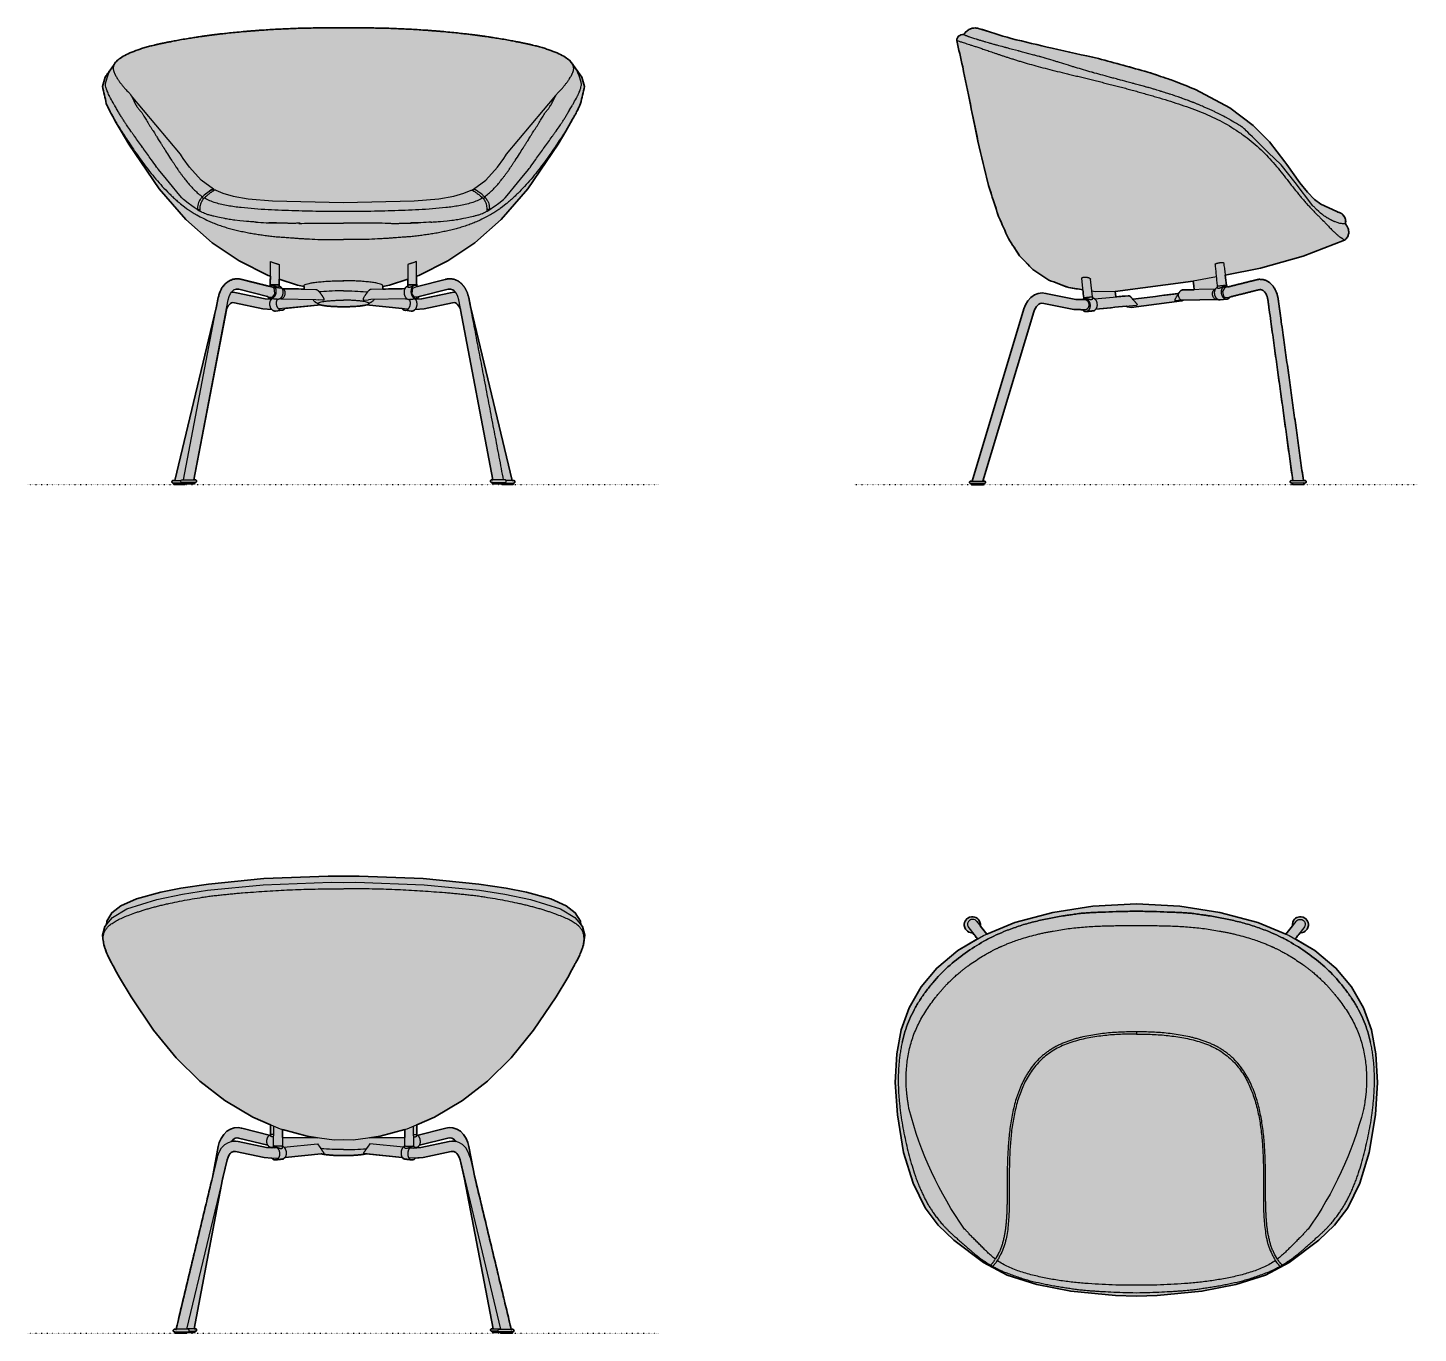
# Model space of a CAD drawing. Header units: millimetres. Extents: x 0 to 2157, y -1316 to 708.
import ezdxf

# ---------------------------------------------------------------- set-up
doc = ezdxf.new("R2010")
doc.units = ezdxf.units.MM
doc.linetypes.add('Dots', pattern=[1, 0, -1])
doc.layers.add('Blocks', color=7, linetype='Continuous')
doc.layers.add('Blocks$Fill', color=7, linetype='Continuous', true_color=0xffffff)
for name, color, linetype, lineweight, true_color in [('Blocks$Inner', 7, 'Continuous', 25, 0x007f00), ('Blocks$Outline', 7, 'Continuous', 35, 0xff3f3f), ('Groud', 7, 'Dots', 25, 0x243775)]:
    doc.layers.add(name, color=color, linetype=linetype, lineweight=lineweight, true_color=true_color)

# ---------------------------------------------------------------- blocks, each defined once
blk = doc.blocks.new('Pot Front')
at = {"layer": 'Blocks$Fill'}
h = blk.add_hatch(color=256, dxfattribs=at)
h.paths.add_polyline_path([(-30.9, 651.1), (-31.1, 651.6), (-31.4, 652.1), (-31.7, 652.6), (-32.1, 653.1), (-32.3, 653.5), (-32.6, 653.8), (-32.8, 654.1), (-33.1, 654.5), (-33.3, 654.8), (-33.6, 655.1), (-33.9, 655.5), (-34.2, 655.8), (-34.9, 656.5), (-35.5, 657.2), (-36.3, 657.8), (-37, 658.5), (-37.9, 659.2), (-38.7, 659.8), (-39.6, 660.5), (-40.6, 661.2), (-41.6, 661.8), (-42.6, 662.5), (-43.7, 663.2), (-44.8, 663.8), (-47.2, 665.2), (-49.7, 666.5), (-52.4, 667.8), (-55.2, 669.1), (-58.2, 670.3), (-61.3, 671.6), (-64.5, 672.8), (-67.9, 674), (-74.9, 676.3), (-82.2, 678.4), (-89.4, 680.3), (-102.2, 683.3), (-123.6, 687.6), (-159.5, 693.6), (-191.8, 698), (-233.9, 702.3), (-280.9, 705.7), (-316, 707.2), (-386.5, 708), (-457, 707.2), (-503.7, 705), (-551.7, 701.2), (-592.6, 696.6), (-625.2, 691.8), (-656.8, 686.2), (-675.6, 682.3), (-687.2, 679.4), (-694.5, 677.4), (-698.1, 676.3), (-705.1, 674), (-708.5, 672.8), (-711.7, 671.6), (-714.8, 670.3), (-717.8, 669.1), (-720.6, 667.8), (-723.3, 666.5), (-725.9, 665.2), (-728.2, 663.8), (-729.4, 663.2), (-730.4, 662.5), (-731.5, 661.8), (-732.5, 661.2), (-733.4, 660.5), (-734.3, 659.8), (-735.2, 659.2), (-736, 658.5), (-736.8, 657.8), (-737.5, 657.2), (-738.2, 656.5), (-738.8, 655.8), (-739.1, 655.5), (-739.4, 655.1), (-739.7, 654.8), (-740, 654.5), (-740.2, 654.1), (-740.5, 653.8), (-740.7, 653.5), (-741, 653.1), (-741.3, 652.6), (-741.6, 652.1), (-741.9, 651.6), (-742.2, 651.1), (-746.1, 645.9), (-756.3, 631.6), (-760.4, 617), (-754.4, 590.5), (-752.7, 586.7), (-751.4, 583.8), (-749.9, 580.7), (-746.4, 574.1), (-743.8, 569.5), (-719.7, 527.6), (-672.4, 458.3), (-631, 411), (-590.2, 374.8), (-548.4, 346.7), (-503.4, 324.1), (-499.9, 322.9), (-500.1, 308.8), (-500.1, 307.9), (-500.3, 307.8), (-500.4, 307.8), (-500.6, 307.7), (-500.8, 307.6), (-501, 307.5), (-501.1, 307.3), (-501.3, 307.2), (-501.5, 307.1), (-547.9, 318.6), (-552.1, 319), (-558.3, 318), (-564.3, 315.4), (-569.9, 311.1), (-574.8, 305.1), (-578.6, 297.7), (-581, 289.3), (-583.9, 274), (-583.9, 274), (-648.3, 6), (-650.8, 6), (-650.8, 6), (-650.9, 5.9), (-650.9, 5.9), (-651, 5.9), (-651, 5.9), (-651.1, 5.9), (-651.1, 5.9), (-651.2, 5.9), (-651.2, 5.9), (-651.3, 5.9), (-651.3, 5.8), (-651.3, 5.8), (-651.4, 5.8), (-651.4, 5.8), (-651.5, 5.8), (-651.5, 5.7), (-651.6, 5.7), (-651.6, 5.7), (-651.7, 5.7), (-651.7, 5.6), (-651.7, 5.6), (-651.8, 5.6), (-651.8, 5.5), (-651.9, 5.5), (-651.9, 5.5), (-651.9, 5.5), (-652, 5.4), (-652, 5.4), (-652, 5.3), (-652.1, 5.3), (-652.1, 5.3), (-652.1, 5.2), (-652.2, 5.2), (-652.2, 5.2), (-652.2, 5.1), (-652.2, 5.1), (-652.3, 5), (-652.3, 5), (-652.3, 5), (-652.3, 4.9), (-652.4, 4.9), (-652.4, 4.8), (-652.4, 4.8), (-652.4, 4.7), (-652.4, 4.7), (-652.5, 4.6), (-652.5, 4.6), (-652.5, 4.6), (-652.5, 4.5), (-652.5, 4.5), (-652.5, 4.4), (-652.5, 4.4), (-652.6, 4.3), (-652.6, 4.3), (-652.6, 4.2), (-652.6, 4.2), (-652.6, 4.1), (-652.6, 4.1), (-652.6, 4), (-652.6, 4), (-652.6, 3.9), (-652.6, 3.9), (-652.6, 3.8), (-652.6, 3.8), (-652.6, 3.7), (-652.6, 3.7), (-652.5, 3.6), (-652.5, 3.6), (-652.5, 3.5), (-652.5, 3.5), (-652.5, 3.4), (-652.5, 3.4), (-652.5, 3.3), (-652.5, 3.3), (-652.4, 3.3), (-652.4, 3.2), (-652.4, 3.2), (-652.4, 3.1), (-652.4, 3.1), (-652.3, 3), (-652.3, 3), (-652.3, 2.9), (-652.3, 2.9), (-652.2, 2.9), (-652.2, 2.8), (-652.2, 2.8), (-652.1, 2.7), (-652.1, 2.7), (-652.1, 2.7), (-652, 2.6), (-652, 2.6), (-652, 2.6), (-651.9, 2.5), (-651.9, 2.5), (-651.9, 2.5), (-651.8, 2.4), (-651.8, 2.4), (-651.8, 2.4), (-651.7, 2.3), (-651.7, 2.3), (-651.6, 2.3), (-651.6, 2.3), (-651.5, 2.2), (-651.5, 2.2), (-651.5, 2.2), (-651.4, 2.2), (-651.4, 2.2), (-651.3, 2.1), (-651.3, 2.1), (-651.2, 2.1), (-651.2, 2.1), (-651.1, 2.1), (-651.1, 2.1), (-651, 2), (-651, 2), (-650.9, 2), (-650.9, 2), (-650.8, 2), (-650.8, 2), (-650.7, 2), (-650.7, 2), (-650.6, 2), (-650.6, 2), (-650.6, 2), (-650.5, 2), (-650.5, 2), (-650.4, 2), (-650.4, 2), (-649.9, 2), (-649.9, 0), (-631.9, 0), (-631.9, 0.9), (-617.5, 0.9), (-617.5, 3), (-616.7, 3), (-616.7, 3), (-616.6, 3), (-616.6, 3), (-616.5, 3), (-616.5, 3), (-616.5, 3), (-616.4, 3), (-616.4, 3), (-616.3, 3), (-616.3, 3), (-616.2, 3), (-616.2, 3), (-616.1, 3), (-616.1, 3), (-616, 3), (-616, 3), (-615.9, 3), (-615.9, 3.1), (-615.8, 3.1), (-615.8, 3.1), (-615.7, 3.1), (-615.7, 3.1), (-615.6, 3.2), (-615.6, 3.2), (-615.6, 3.2), (-615.5, 3.2), (-615.5, 3.2), (-615.4, 3.3), (-615.4, 3.3), (-615.3, 3.3), (-615.3, 3.4), (-615.3, 3.4), (-615.2, 3.4), (-615.2, 3.4), (-615.2, 3.5), (-615.1, 3.5), (-615.1, 3.5), (-615.1, 3.6), (-615, 3.6), (-615, 3.6), (-615, 3.7), (-614.9, 3.7), (-614.9, 3.8), (-614.9, 3.8), (-614.8, 3.8), (-614.8, 3.9), (-614.8, 3.9), (-614.8, 4), (-614.7, 4), (-614.7, 4.1), (-614.7, 4.1), (-614.7, 4.2), (-614.7, 4.2), (-614.6, 4.2), (-614.6, 4.3), (-614.6, 4.3), (-614.6, 4.4), (-614.6, 4.4), (-614.6, 4.5), (-614.6, 4.5), (-614.5, 4.6), (-614.5, 4.6), (-614.5, 4.7), (-614.5, 4.7), (-614.5, 4.8), (-614.5, 4.8), (-614.5, 4.9), (-614.5, 4.9), (-614.5, 5), (-614.5, 5), (-614.5, 5.1), (-614.5, 5.1), (-614.5, 5.2), (-614.5, 5.2), (-614.5, 5.2), (-614.6, 5.3), (-614.6, 5.3), (-614.6, 5.4), (-614.6, 5.4), (-614.6, 5.5), (-614.6, 5.5), (-614.6, 5.6), (-614.6, 5.6), (-614.7, 5.7), (-614.7, 5.7), (-614.7, 5.8), (-614.7, 5.8), (-614.8, 5.9), (-614.8, 5.9), (-614.8, 5.9), (-614.8, 6), (-614.9, 6), (-614.9, 6.1), (-614.9, 6.1), (-614.9, 6.1), (-615, 6.2), (-615, 6.2), (-615, 6.2), (-615.1, 6.3), (-615.1, 6.3), (-615.1, 6.3), (-615.2, 6.4), (-615.2, 6.4), (-615.2, 6.4), (-615.3, 6.5), (-615.3, 6.5), (-615.4, 6.5), (-615.4, 6.6), (-615.4, 6.6), (-615.5, 6.6), (-615.5, 6.6), (-615.6, 6.7), (-615.6, 6.7), (-615.7, 6.7), (-615.7, 6.7), (-615.8, 6.7), (-615.8, 6.8), (-615.9, 6.8), (-615.9, 6.8), (-615.9, 6.8), (-616, 6.8), (-616, 6.8), (-616.1, 6.8), (-616.1, 6.8), (-616.2, 6.9), (-616.2, 6.9), (-616.3, 6.9), (-616.3, 6.9), (-618.4, 6.9), (-568.2, 270.9), (-567.9, 271.8), (-566.6, 274.7), (-565.2, 277.1), (-563.5, 279.1), (-561.9, 280.4), (-560.3, 281.3), (-558, 281.9), (-555.8, 281.6), (-511.6, 272.2), (-497.9, 271.4), (-497.8, 271.2), (-497.6, 271.1), (-497.4, 270.9), (-497.3, 270.7), (-497.1, 270.6), (-496.9, 270.4), (-496.7, 270.3), (-496.6, 270.1), (-496.4, 270), (-496.2, 269.8), (-496, 269.7), (-495.8, 269.6), (-495.6, 269.5), (-495.4, 269.4), (-495.3, 269.3), (-495.1, 269.2), (-494.9, 269.1), (-494.7, 269.1), (-494.5, 269), (-494.3, 268.9), (-494.1, 268.9), (-493.9, 268.8), (-493.8, 268.8), (-493.6, 268.8), (-493.4, 268.8), (-493.2, 268.7), (-493, 268.7), (-492.8, 268.7), (-492.7, 268.7), (-492.5, 268.7), (-492.3, 268.7), (-492.1, 268.8), (-481.8, 269.9), (-481.6, 270), (-481.5, 270), (-481.3, 270), (-481.2, 270), (-481.1, 270.1), (-480.9, 270.1), (-480.8, 270.2), (-480.6, 270.2), (-480.5, 270.3), (-480.3, 270.3), (-480.2, 270.4), (-480, 270.5), (-479.9, 270.5), (-479.7, 270.6), (-479.6, 270.7), (-479.4, 270.8), (-479.3, 270.9), (-479.2, 271), (-479, 271.1), (-478.9, 271.2), (-478.7, 271.3), (-478.6, 271.4), (-478.5, 271.6), (-478.3, 271.7), (-478.2, 271.8), (-478.1, 272), (-477.9, 272.1), (-477.8, 272.2), (-477.7, 272.4), (-477.6, 272.5), (-477.5, 272.7), (-477.4, 272.9), (-421.8, 278.2), (-421.2, 278), (-420.5, 277.9), (-419, 277.6), (-417.3, 277.3), (-415.4, 277), (-411.2, 276.5), (-406.6, 276.1), (-401.7, 275.8), (-396.6, 275.5), (-386.5, 275.4), (-376.5, 275.5), (-371.4, 275.8), (-366.4, 276.1), (-361.8, 276.5), (-357.6, 277), (-355.8, 277.3), (-354.1, 277.6), (-352.5, 277.9), (-351.9, 278), (-351.2, 278.2), (-295.7, 272.9), (-295.6, 272.7), (-295.5, 272.5), (-295.3, 272.4), (-295.2, 272.2), (-295.1, 272.1), (-295, 272), (-294.8, 271.8), (-294.7, 271.7), (-294.6, 271.6), (-294.4, 271.4), (-294.3, 271.3), (-294.2, 271.2), (-294, 271.1), (-293.9, 271), (-293.7, 270.9), (-293.6, 270.8), (-293.5, 270.7), (-293.3, 270.6), (-293.2, 270.5), (-293, 270.5), (-292.9, 270.4), (-292.7, 270.3), (-292.6, 270.3), (-292.4, 270.2), (-292.3, 270.2), (-292.1, 270.1), (-292, 270.1), (-291.8, 270), (-291.7, 270), (-291.5, 270), (-291.4, 270), (-291.3, 269.9), (-280.9, 268.8), (-280.7, 268.7), (-280.5, 268.7), (-280.4, 268.7), (-280.2, 268.7), (-280, 268.7), (-279.8, 268.7), (-279.7, 268.8), (-279.5, 268.8), (-279.3, 268.8), (-279.1, 268.8), (-278.9, 268.9), (-278.7, 268.9), (-278.5, 269), (-278.3, 269.1), (-278.2, 269.1), (-278, 269.2), (-277.8, 269.3), (-277.6, 269.4), (-277.4, 269.5), (-277.2, 269.6), (-277, 269.7), (-276.8, 269.8), (-276.7, 270), (-276.5, 270.1), (-276.3, 270.3), (-276.1, 270.4), (-275.9, 270.6), (-275.8, 270.7), (-275.6, 270.9), (-275.4, 271.1), (-275.3, 271.2), (-275.1, 271.4), (-261.4, 272.2), (-217.2, 281.6), (-215, 281.9), (-212.8, 281.3), (-211.2, 280.4), (-209.5, 279.1), (-207.9, 277.1), (-206.4, 274.7), (-205.1, 271.8), (-204.8, 270.9), (-154.6, 6.9), (-156.7, 6.9), (-156.8, 6.9), (-156.8, 6.9), (-156.8, 6.9), (-156.9, 6.8), (-156.9, 6.8), (-157, 6.8), (-157, 6.8), (-157.1, 6.8), (-157.1, 6.8), (-157.2, 6.8), (-157.2, 6.8), (-157.3, 6.7), (-157.3, 6.7), (-157.4, 6.7), (-157.4, 6.7), (-157.5, 6.7), (-157.5, 6.6), (-157.5, 6.6), (-157.6, 6.6), (-157.6, 6.6), (-157.7, 6.5), (-157.7, 6.5), (-157.7, 6.5), (-157.8, 6.4), (-157.8, 6.4), (-157.9, 6.4), (-157.9, 6.3), (-157.9, 6.3), (-158, 6.3), (-158, 6.2), (-158, 6.2), (-158.1, 6.2), (-158.1, 6.1), (-158.1, 6.1), (-158.2, 6.1), (-158.2, 6), (-158.2, 6), (-158.2, 5.9), (-158.3, 5.9), (-158.3, 5.9), (-158.3, 5.8), (-158.3, 5.8), (-158.3, 5.7), (-158.4, 5.7), (-158.4, 5.6), (-158.4, 5.6), (-158.4, 5.5), (-158.4, 5.5), (-158.4, 5.4), (-158.5, 5.4), (-158.5, 5.3), (-158.5, 5.3), (-158.5, 5.2), (-158.5, 5.2), (-158.5, 5.2), (-158.5, 5.1), (-158.5, 5.1), (-158.5, 5), (-158.5, 5), (-158.5, 4.9), (-158.5, 4.9), (-158.5, 4.8), (-158.5, 4.8), (-158.5, 4.7), (-158.5, 4.7), (-158.5, 4.6), (-158.5, 4.6), (-158.5, 4.5), (-158.5, 4.5), (-158.5, 4.4), (-158.4, 4.4), (-158.4, 4.3), (-158.4, 4.3), (-158.4, 4.2), (-158.4, 4.2), (-158.4, 4.2), (-158.3, 4.1), (-158.3, 4.1), (-158.3, 4), (-158.3, 4), (-158.2, 3.9), (-158.2, 3.9), (-158.2, 3.8), (-158.2, 3.8), (-158.1, 3.8), (-158.1, 3.7), (-158.1, 3.7), (-158, 3.6), (-158, 3.6), (-158, 3.6), (-157.9, 3.5), (-157.9, 3.5), (-157.9, 3.5), (-157.8, 3.4), (-157.8, 3.4), (-157.8, 3.4), (-157.7, 3.4), (-157.7, 3.3), (-157.7, 3.3), (-157.6, 3.3), (-157.6, 3.2), (-157.5, 3.2), (-157.5, 3.2), (-157.4, 3.2), (-157.4, 3.2), (-157.4, 3.1), (-157.3, 3.1), (-157.3, 3.1), (-157.2, 3.1), (-157.2, 3.1), (-157.1, 3), (-157.1, 3), (-157, 3), (-157, 3), (-156.9, 3), (-156.9, 3), (-156.8, 3), (-156.8, 3), (-156.7, 3), (-156.7, 3), (-156.6, 3), (-156.6, 3), (-156.5, 3), (-156.5, 3), (-156.4, 3), (-156.4, 3), (-156.3, 3), (-156.3, 3), (-155.5, 3), (-155.5, 0.9), (-141.1, 0.9), (-141.1, 0), (-123.1, 0), (-123.1, 2), (-122.7, 2), (-122.6, 2), (-122.6, 2), (-122.5, 2), (-122.5, 2), (-122.4, 2), (-122.4, 2), (-122.3, 2), (-122.3, 2), (-122.2, 2), (-122.2, 2), (-122.1, 2), (-122.1, 2), (-122, 2), (-122, 2), (-121.9, 2.1), (-121.9, 2.1), (-121.8, 2.1), (-121.8, 2.1), (-121.8, 2.1), (-121.7, 2.1), (-121.7, 2.2), (-121.6, 2.2), (-121.6, 2.2), (-121.5, 2.2), (-121.5, 2.2), (-121.4, 2.3), (-121.4, 2.3), (-121.4, 2.3), (-121.3, 2.3), (-121.3, 2.4), (-121.2, 2.4), (-121.2, 2.4), (-121.2, 2.5), (-121.1, 2.5), (-121.1, 2.5), (-121.1, 2.6), (-121, 2.6), (-121, 2.6), (-121, 2.7), (-120.9, 2.7), (-120.9, 2.7), (-120.9, 2.8), (-120.8, 2.8), (-120.8, 2.9), (-120.8, 2.9), (-120.7, 2.9), (-120.7, 3), (-120.7, 3), (-120.7, 3.1), (-120.7, 3.1), (-120.6, 3.2), (-120.6, 3.2), (-120.6, 3.3), (-120.6, 3.3), (-120.6, 3.3), (-120.5, 3.4), (-120.5, 3.4), (-120.5, 3.5), (-120.5, 3.5), (-120.5, 3.6), (-120.5, 3.6), (-120.5, 3.7), (-120.5, 3.7), (-120.5, 3.8), (-120.5, 3.8), (-120.5, 3.9), (-120.5, 3.9), (-120.5, 4), (-120.5, 4), (-120.5, 4.1), (-120.5, 4.1), (-120.5, 4.2), (-120.5, 4.2), (-120.5, 4.3), (-120.5, 4.3), (-120.5, 4.4), (-120.5, 4.4), (-120.5, 4.5), (-120.5, 4.5), (-120.5, 4.6), (-120.6, 4.6), (-120.6, 4.6), (-120.6, 4.7), (-120.6, 4.7), (-120.6, 4.8), (-120.6, 4.8), (-120.7, 4.9), (-120.7, 4.9), (-120.7, 5), (-120.7, 5), (-120.8, 5), (-120.8, 5.1), (-120.8, 5.1), (-120.8, 5.2), (-120.9, 5.2), (-120.9, 5.2), (-120.9, 5.3), (-121, 5.3), (-121, 5.3), (-121, 5.4), (-121.1, 5.4), (-121.1, 5.5), (-121.1, 5.5), (-121.2, 5.5), (-121.2, 5.5), (-121.3, 5.6), (-121.3, 5.6), (-121.3, 5.6), (-121.4, 5.7), (-121.4, 5.7), (-121.5, 5.7), (-121.5, 5.7), (-121.6, 5.8), (-121.6, 5.8), (-121.6, 5.8), (-121.7, 5.8), (-121.7, 5.8), (-121.8, 5.9), (-121.8, 5.9), (-121.9, 5.9), (-121.9, 5.9), (-122, 5.9), (-122, 5.9), (-122.1, 5.9), (-122.1, 5.9), (-122.2, 5.9), (-122.2, 6), (-122.3, 6), (-124.7, 6), (-189.1, 274), (-189.1, 274), (-192, 289.3), (-194.5, 297.7), (-198.3, 305.1), (-203.1, 311.1), (-208.7, 315.4), (-214.8, 318), (-221, 319), (-225.1, 318.6), (-228.8, 317.8), (-271.6, 307.1), (-271.8, 307.2), (-272, 307.3), (-272.1, 307.4), (-272.3, 307.5), (-272.4, 307.6), (-272.6, 307.7), (-272.8, 307.8), (-272.9, 307.9), (-272.9, 308.8), (-272.9, 308.9), (-273.1, 322.9), (-269.6, 324.1), (-224.6, 346.7), (-182.8, 374.8), (-142, 411), (-100.6, 458.3), (-53.4, 527.6), (-41.6, 547.5), (-29.2, 569.5), (-26.6, 574.1), (-23.2, 580.7), (-21.7, 583.8), (-20.3, 586.7), (-18.6, 590.5), (-12.6, 617), (-16.8, 631.6), (-27, 645.9)], flags=0)
h.paths.add_polyline_path([(-325.4, 306.8), (-315.1, 308.7), (-286.8, 318.3), (-286.9, 308.8), (-286.9, 307.2), (-287.1, 307.1), (-287.2, 307.1), (-287.4, 307), (-287.5, 307), (-287.7, 306.9), (-287.8, 306.9), (-288, 306.8), (-288.1, 306.7), (-288.3, 306.7), (-288.4, 306.6), (-288.6, 306.5), (-288.7, 306.4), (-288.9, 306.3), (-289, 306.2), (-289.2, 306.1), (-289.3, 306), (-289.4, 305.9), (-289.6, 305.8), (-289.7, 305.6), (-289.9, 305.5), (-290, 305.3), (-290.1, 305.2), (-290.2, 305.1), (-290.4, 304.9), (-290.5, 304.7), (-290.6, 304.6), (-290.7, 304.4), (-290.8, 304.2), (-291, 304.1), (-291.1, 303.9), (-291.2, 303.7), (-291.3, 303.5), (-325.4, 302.8)], flags=0)
h.paths.add_polyline_path([(-481.8, 303.5), (-481.9, 303.7), (-482, 303.9), (-482.1, 304.1), (-482.2, 304.2), (-482.3, 304.4), (-482.4, 304.6), (-482.5, 304.7), (-482.7, 304.9), (-482.8, 305.1), (-482.9, 305.2), (-483, 305.3), (-483.2, 305.5), (-483.3, 305.6), (-483.5, 305.8), (-483.6, 305.9), (-483.7, 306), (-483.9, 306.1), (-484, 306.2), (-484.2, 306.3), (-484.3, 306.4), (-484.5, 306.5), (-484.6, 306.6), (-484.7, 306.7), (-484.9, 306.7), (-485, 306.8), (-485.2, 306.9), (-485.3, 306.9), (-485.5, 307), (-485.6, 307), (-485.8, 307.1), (-485.9, 307.1), (-486.1, 307.2), (-486.1, 308.8), (-486.1, 308.8), (-486.2, 318.3), (-457.9, 308.7), (-447.6, 306.8), (-447.7, 302.8)], flags=0)
h.paths.add_polyline_path([(-507.8, 287.8), (-552.6, 297.2), (-557.6, 297.9), (-560.6, 297.5), (-560.1, 298.1), (-558.3, 300.1), (-556.4, 301.5), (-552.7, 302.9), (-549, 302.5), (-504.2, 291.4), (-504.1, 291.3), (-503.9, 291.1), (-503.8, 290.9), (-503.7, 290.7), (-503.5, 290.5), (-503.4, 290.4), (-503.3, 290.2), (-503.1, 290), (-503, 289.9), (-502.8, 289.7), (-502.7, 289.6), (-502.5, 289.5), (-502.4, 289.3), (-502.2, 289.2), (-502.1, 289.1), (-501.9, 289), (-501.8, 288.9), (-501.6, 288.8), (-501.5, 288.7), (-501.3, 288.6), (-501.2, 288.5), (-501, 288.5), (-500.9, 288.4), (-500.7, 288.3), (-500.6, 288.3), (-500.4, 288.2), (-500.3, 288.2), (-500.1, 288.1), (-500, 288.1), (-499.8, 288.1), (-499.7, 288), (-499.5, 288), (-499.5, 288), (-497.5, 287.8), (-497.6, 287.7), (-497.8, 287.5), (-497.9, 287.4), (-498.1, 287.2)], flags=0)
h.paths.add_polyline_path([(-265.2, 287.8), (-275, 287.2), (-275.1, 287.4), (-275.3, 287.5), (-275.4, 287.7), (-275.6, 287.8), (-273.5, 288), (-273.4, 288), (-273.2, 288.1), (-273.1, 288.1), (-272.9, 288.1), (-272.8, 288.2), (-272.6, 288.2), (-272.5, 288.3), (-272.3, 288.3), (-272.2, 288.4), (-272, 288.4), (-271.9, 288.5), (-271.7, 288.6), (-271.6, 288.7), (-271.4, 288.8), (-271.3, 288.9), (-271.1, 289), (-271, 289.1), (-270.8, 289.2), (-270.7, 289.3), (-270.6, 289.4), (-270.4, 289.6), (-270.3, 289.7), (-270.2, 289.9), (-270, 290), (-269.9, 290.2), (-269.8, 290.3), (-269.6, 290.5), (-269.5, 290.7), (-269.4, 290.8), (-269.3, 291), (-269.2, 291.2), (-269.1, 291.4), (-224.1, 302.5), (-220.3, 302.9), (-216.6, 301.5), (-214.7, 300.1), (-212.9, 298.1), (-212.5, 297.5), (-215.5, 297.9), (-220.5, 297.2)], flags=0)
at = {"layer": 'Blocks$Inner'}
for p, q in [((-746.1, 645.9), (-742.2, 651.1)), ((-27, 645.9), (-30.9, 651.1)), ((-500, 308.9), (-500.1, 308.9)), ((-497.3, 308.4), (-496.8, 308.3)), ((-482.1, 303.5), (-491.8, 304.7)), ((-486.1, 308.8), (-486.1, 308.8)), ((-482.1, 303.5), (-429.6, 302.4)), ((-291.3, 303.5), (-343.4, 302.4)), ((-286.9, 308.8), (-286.9, 308.8)), ((-273, 308.9), (-272.9, 308.9)), ((-507.8, 287.8), (-498.1, 287.2)), ((-419, 285.6), (-425.5, 286.3)), ((-354.1, 285.6), (-347.6, 286.3)), ((-265.2, 287.8), (-275, 287.2)), ((-583.9, 274), (-648.3, 6)), ((-497.9, 271.4), (-511.6, 272.2)), ((-481.8, 269.9), (-492.1, 268.8)), ((-421.8, 278.2), (-486.9, 272)), ((-351.2, 278.2), (-286.1, 272)), ((-291.3, 269.9), (-280.9, 268.8)), ((-275.1, 271.4), (-261.4, 272.2)), ((-189.1, 274), (-124.7, 6)), ((-635.5, 1.9), (-650.4, 2)), ((-137.5, 1.9), (-122.7, 2))]:
    blk.add_line(p, q, dxfattribs=at)
for points in [[(-746.1, 645.9), (-756.3, 631.6), (-760.4, 617), (-754.4, 590.5)], [(-27, 645.9), (-16.8, 631.6), (-12.6, 617), (-18.6, 590.5)], [(-588, 457.9), (-607.5, 472), (-625.2, 491.7), (-635.2, 505.5), (-637.7, 509.3), (-639.4, 512), (-716.1, 603.3)], [(-185, 457.9), (-165.5, 472), (-147.8, 491.7), (-137.8, 505.5), (-135.3, 509.3), (-133.6, 512), (-57, 603.3)], [(-743.8, 569.5), (-742, 566.2), (-738.9, 560.7), (-731.5, 547.5), (-719.7, 527.6), (-672.4, 458.3), (-631, 411), (-590.2, 374.8), (-548.4, 346.7), (-503.4, 324.1), (-499.7, 322.8)], [(-29.2, 569.5), (-31, 566.2), (-34.1, 560.7), (-41.6, 547.5), (-53.4, 527.6), (-100.6, 458.3), (-142, 411), (-182.8, 374.8), (-224.6, 346.7), (-269.6, 324.1), (-273.3, 322.8)], [(-584.7, 456.2), (-573.4, 451.5), (-557.6, 447), (-534.4, 443), (-496.4, 439.5), (-386.5, 437.3), (-276.6, 439.5), (-238.6, 443), (-215.4, 447), (-199.7, 451.5), (-188.3, 456.2)], [(-637.4, 6.8), (-634.9, 6.9), (-581, 289.3), (-578.6, 297.7), (-574.8, 305.1), (-569.9, 311.1), (-564.3, 315.4), (-558.3, 318), (-552.1, 319), (-547.9, 318.6), (-544.3, 317.8), (-491.7, 304.7)], [(-618.4, 6.9), (-565.3, 286.3), (-563.9, 291.3), (-561.8, 295.8), (-560.1, 298.1), (-558.3, 300.1), (-556.4, 301.5), (-552.7, 302.9), (-549, 302.5), (-500.4, 290.5), (-497.9, 290.2), (-497, 290.4), (-496.2, 290.9), (-493.7, 294.5), (-492.8, 296.6), (-494.2, 304.4), (-498.6, 306.4)], [(-486.4, 318.3), (-457.9, 308.7), (-447.6, 306.8)], [(-447.7, 302.8), (-447.6, 307.9), (-447.6, 307.8)], [(-325.4, 302.8), (-325.5, 307.9), (-325.5, 307.8)], [(-286.6, 318.3), (-315.1, 308.7), (-325.4, 306.8)], [(-154.6, 6.9), (-207.8, 286.3), (-209.2, 291.3), (-211.3, 295.8), (-212.9, 298.1), (-214.7, 300.1), (-216.6, 301.5), (-220.3, 302.9), (-224.1, 302.5), (-272.6, 290.5), (-275.1, 290.2), (-276, 290.4), (-276.8, 290.9), (-279.4, 294.5), (-280.2, 296.6), (-278.8, 304.4), (-274.4, 306.4), (-228.8, 317.8)], [(-511.6, 272.2), (-555.8, 281.6), (-558, 281.9), (-560.3, 281.3), (-561.9, 280.4), (-563.5, 279.1), (-565.2, 277.1), (-566.6, 274.7), (-567.9, 271.8), (-568.2, 270.9)], [(-560.6, 297.5), (-557.6, 297.9), (-552.6, 297.2), (-507.8, 287.8)], [(-483.5, 287.6), (-429.2, 286.5), (-425.4, 286.3)], [(-289.6, 287.6), (-343.9, 286.5), (-347.6, 286.3)], [(-212.5, 297.5), (-215.5, 297.9), (-220.5, 297.2), (-265.3, 287.8)], [(-261.4, 272.2), (-217.2, 281.6), (-215, 281.9), (-212.8, 281.3), (-211.2, 280.4), (-209.5, 279.1), (-207.9, 277.1), (-206.4, 274.7), (-205.1, 271.8), (-204.8, 270.9)], [(-650.8, 6), (-648.3, 6), (-638.8, 6)], [(-631.9, 0.9), (-631.9, 0), (-649.9, 0), (-649.9, 2)], [(-616.7, 3), (-617.8, 3), (-635.8, 3), (-636.9, 3)], [(-617.5, 3), (-617.5, 0.9), (-635.5, 0.9), (-635.5, 3)], [(-634.9, 6.9), (-618.4, 6.9), (-616.3, 6.9)], [(-155.5, 3), (-155.5, 0.9), (-137.5, 0.9), (-137.5, 3)], [(-141.1, 0.9), (-141.1, 0), (-123.1, 0), (-123.1, 2)], [(-122.3, 6), (-124.7, 6), (-134.2, 6)]]:
    blk.add_lwpolyline(points, dxfattribs=at)
at = {"layer": 'Blocks$Inner', "extrusion": (0, 0, -1)}
for centre, radius, start, end in [((683.7, 607.8), 73.1, 9.8795, 31.4644), ((650.6, 4), 1.99, 263.2329, 84.7038), ((637.2, 4.9), 1.95, 261.6761, 85.7991), ((616.5, 4.9), 1.95, 93.9998, 278.1228)]:
    blk.add_arc(centre, radius, start, end, dxfattribs=at)
at = {"layer": 'Blocks$Inner'}
for centre, radius, start, end in [((-89.3, 607.8), 73.1, 9.8795, 31.4644), ((-122.4, 4), 1.99, 263.2329, 84.7038)]:
    blk.add_arc(centre, radius, start, end, dxfattribs=at)
for points, knots in [([(-386.5, 708), (-394.3, 708), (-410, 708), (-433.5, 707.8), (-457, 707.3), (-476.6, 706.5), (-492.1, 705.7), (-503.7, 705), (-513.4, 704.4), (-521.1, 703.8), (-526.9, 703.4), (-532.9, 702.9), (-541.2, 702.2), (-551.8, 701.2), (-563.8, 700), (-573.9, 698.9), (-581.5, 698), (-586.4, 697.4), (-590, 696.9), (-592.6, 696.6), (-594.7, 696.3), (-596.4, 696.1), (-597.8, 695.9), (-599.1, 695.7), (-600.7, 695.5), (-602.5, 695.2), (-604.4, 695), (-607, 694.6), (-609.9, 694.2), (-613.5, 693.6), (-617.8, 693), (-625, 691.8), (-635.1, 690.2), (-643.5, 688.7), (-649.5, 687.6), (-653.4, 686.8), (-656.8, 686.2), (-661.1, 685.3), (-665.8, 684.4), (-670.1, 683.5), (-673.2, 682.8), (-675.6, 682.3), (-677.8, 681.7), (-680.6, 681.1), (-683.7, 680.3), (-687.2, 679.4), (-690.8, 678.5), (-694.5, 677.4), (-699.3, 675.9), (-707.6, 673.2), (-718.2, 669.1), (-728.7, 663.8), (-736.5, 658.5), (-740.6, 654), (-742.6, 650.4), (-743.5, 647.7), (-743.7, 645.4), (-743.6, 643.5), (-743.4, 642), (-743, 640.6), (-742.5, 639.3), (-742, 638.1), (-741.5, 637), (-741.1, 636.1), (-740.6, 635.2), (-739.9, 633.9), (-738.9, 632.1), (-737.7, 630), (-736.5, 628.2), (-735.6, 626.8), (-734.5, 625.2), (-732.8, 622.8), (-730.3, 619.4), (-727.5, 616.1), (-725.3, 613.6), (-723.2, 611.4), (-721, 609.2), (-719, 607.1), (-717.6, 605.5), (-716.5, 604), (-715.8, 602.8), (-715, 601.5), (-714.1, 599.7), (-713, 597.4), (-711.7, 594.6), (-710.3, 591.7), (-708.8, 588.8), (-707.3, 586.4), (-705.7, 584.1), (-704.5, 582.5), (-703.6, 581.4), (-702.2, 579.8), (-700.7, 578.2), (-699, 576.1), (-697.3, 573), (-694.9, 569.5), (-693.4, 566.2), (-691.2, 562.9), (-689.3, 559.4), (-687.3, 556.3), (-685.6, 553.9), (-684.3, 551.9), (-683.1, 550.1), (-681.6, 547.8), (-679.9, 545.1), (-677.9, 541.9), (-676.1, 538.8), (-674.3, 535.9), (-672.3, 532.7), (-670.1, 529.3), (-667.7, 525.5), (-664.3, 520.1), (-659.7, 512.6), (-655.2, 505.8), (-652.9, 502.3)], [2.9998441, 2.9998441, 2.9998441, 2.9998441, 3.0189189, 3.0381497, 3.0573805, 3.0766112, 3.0862266, 3.095842, 3.1054574, 3.1102651, 3.1150728, 3.1198805, 3.1246882, 3.1343036, 3.1439189, 3.1535343, 3.1631497, 3.1727651, 3.1775728, 3.1823805, 3.1871882, 3.189592, 3.1919959, 3.1943997, 3.1968036, 3.2016113, 3.2064189, 3.2112266, 3.220842, 3.2256497, 3.2304574, 3.2400728, 3.2496882, 3.2593036, 3.2641113, 3.2689189, 3.2737266, 3.2785343, 3.2881497, 3.2977651, 3.3025728, 3.3073805, 3.3121882, 3.3169959, 3.3266113, 3.3362266, 3.345842, 3.3554574, 3.3650728, 3.3843036, 3.4227651, 3.4612266, 3.4996882, 3.5381497, 3.5573805, 3.5766113, 3.595842, 3.6054574, 3.6150728, 3.6246882, 3.6343036, 3.643919, 3.6487267, 3.6535343, 3.658342, 3.6631497, 3.6727651, 3.6823805, 3.6871882, 3.6919959, 3.6968036, 3.7016113, 3.7112267, 3.720842, 3.7256497, 3.7304574, 3.7400728, 3.7496882, 3.7593036, 3.7641113, 3.768919, 3.7737267, 3.7785344, 3.7881497, 3.7977651, 3.8073805, 3.8169959, 3.8266113, 3.831419, 3.8362267, 3.8410344, 3.845842, 3.8506497, 3.8554574, 3.8650728, 3.8746882, 3.8843036, 3.893919, 3.9035344, 3.9131497, 3.9179574, 3.9227651, 3.9275728, 3.9323805, 3.9419959, 3.9516113, 3.956419, 3.9612267, 3.9660344, 3.9708421, 3.9756497, 3.9804574, 3.9900728, 3.9996882, 3.9996882, 3.9996882, 3.9996882]), ([(-120.2, 502.3), (-117.8, 505.8), (-113.4, 512.6), (-108.8, 520.1), (-105.3, 525.5), (-102.9, 529.3), (-100.7, 532.7), (-98.7, 535.9), (-97, 538.8), (-95.1, 541.9), (-93.2, 545.1), (-91.4, 547.8), (-89.9, 550.1), (-88.7, 551.9), (-87.4, 553.9), (-85.7, 556.3), (-83.8, 559.4), (-81.8, 562.9), (-79.6, 566.2), (-78.1, 569.5), (-75.7, 573), (-74.1, 576.1), (-72.3, 578.2), (-70.9, 579.8), (-69.5, 581.4), (-68.6, 582.5), (-67.3, 584.1), (-65.8, 586.4), (-64.3, 588.8), (-62.8, 591.7), (-61.4, 594.6), (-60.1, 597.4), (-58.9, 599.7), (-58, 601.5), (-57.2, 602.8), (-56.5, 604), (-55.5, 605.5), (-54.1, 607.1), (-52, 609.2), (-49.8, 611.4), (-47.7, 613.6), (-45.5, 616.1), (-42.8, 619.4), (-40.3, 622.8), (-38.5, 625.2), (-37.4, 626.8), (-36.5, 628.2), (-35.3, 630), (-34.1, 632.1), (-33.1, 633.9), (-32.4, 635.2), (-31.9, 636.1), (-31.5, 637), (-31, 638.1), (-30.5, 639.3), (-30.1, 640.6), (-29.7, 642), (-29.4, 643.5), (-29.3, 645.4), (-29.6, 647.7), (-30.5, 650.4), (-32.5, 654), (-36.6, 658.5), (-44.3, 663.8), (-54.9, 669.1), (-65.5, 673.2), (-73.7, 675.9), (-78.5, 677.4), (-82.2, 678.5), (-85.8, 679.4), (-89.3, 680.3), (-92.5, 681.1), (-95.2, 681.7), (-97.4, 682.3), (-99.8, 682.8), (-103, 683.5), (-107.2, 684.4), (-111.9, 685.3), (-116.2, 686.2), (-119.6, 686.8), (-123.5, 687.6), (-129.5, 688.7), (-137.9, 690.2), (-148.1, 691.8), (-155.3, 693), (-159.6, 693.6), (-163.2, 694.2), (-166, 694.6), (-168.6, 695), (-170.6, 695.2), (-172.4, 695.5), (-173.9, 695.7), (-175.3, 695.9), (-176.6, 696.1), (-178.3, 696.3), (-180.5, 696.6), (-183, 696.9), (-186.6, 697.4), (-191.6, 698), (-199.1, 698.9), (-209.2, 700), (-221.2, 701.2), (-231.8, 702.2), (-240.2, 702.9), (-246.1, 703.4), (-251.9, 703.8), (-259.7, 704.4), (-269.3, 705), (-280.9, 705.7), (-296.4, 706.5), (-316, 707.3), (-339.6, 707.8), (-363.1, 708), (-378.7, 708), (-386.5, 708)], [2, 2, 2, 2, 2.0096153, 2.0192307, 2.0240384, 2.0288461, 2.0336538, 2.0384615, 2.0432692, 2.0480769, 2.0576923, 2.0673077, 2.0721154, 2.076923, 2.0817307, 2.0865384, 2.0961538, 2.1057692, 2.1153846, 2.125, 2.1346154, 2.1442307, 2.1490384, 2.1538461, 2.1586538, 2.1634615, 2.1682692, 2.1730769, 2.1826923, 2.1923077, 2.201923, 2.2115384, 2.2211538, 2.2259615, 2.2307692, 2.2355769, 2.2403846, 2.25, 2.2596154, 2.2692307, 2.2740384, 2.2788461, 2.2884615, 2.2980769, 2.3028846, 2.3076923, 2.3125, 2.3173077, 2.3269231, 2.3365384, 2.3413461, 2.3461538, 2.3509615, 2.3557692, 2.3653846, 2.375, 2.3846154, 2.3942307, 2.4038461, 2.4230769, 2.4423077, 2.4615384, 2.5, 2.5384615, 2.5769231, 2.6153846, 2.6346154, 2.6442308, 2.6538461, 2.6634615, 2.6730769, 2.6826923, 2.6875, 2.6923077, 2.6971154, 2.7019231, 2.7115385, 2.7211538, 2.7259615, 2.7307692, 2.7355769, 2.7403846, 2.75, 2.7596154, 2.7692308, 2.7740385, 2.7788461, 2.7884615, 2.7932692, 2.7980769, 2.8028846, 2.8052885, 2.8076923, 2.8100961, 2.8125, 2.8173077, 2.8221154, 2.8269231, 2.8365385, 2.8461538, 2.8557692, 2.8653846, 2.875, 2.8798077, 2.8846154, 2.8894231, 2.8942308, 2.9038462, 2.9134615, 2.9230769, 2.9423077, 2.9615385, 2.9807692, 2.9998441, 2.9998441, 2.9998441, 2.9998441]), ([(-754.5, 614.3), (-754.9, 615.5), (-755.4, 617.5), (-755.7, 619.5), (-755.7, 620.3)], [0.52217321, 0.52217321, 0.52217321, 0.52217321, 0.53809491, 0.54933107, 0.54933107, 0.54933107, 0.54933107]), ([(-753.5, 611.2), (-753.6, 611.6), (-754, 612.5), (-754.3, 613.5), (-754.5, 614.3)], [0.512674772, 0.512674772, 0.512674772, 0.512674772, 0.516129032, 0.522173213, 0.522173213, 0.522173213, 0.522173213]), ([(-749.9, 603), (-751.1, 605.4), (-752.3, 608.2), (-753.3, 610.8), (-753.5, 611.3)], [0.48724397, 0.48724397, 0.48724397, 0.48724397, 0.51481459, 0.52024692, 0.52024692, 0.52024692, 0.52024692]), ([(-23.1, 603), (-21.9, 605.4), (-20.7, 608.2), (-19.7, 610.8), (-19.5, 611.3)], [0.48724397, 0.48724397, 0.48724397, 0.48724397, 0.51481459, 0.52024692, 0.52024692, 0.52024692, 0.52024692]), ([(-19.6, 611.2), (-19.4, 611.6), (-19.1, 612.5), (-18.8, 613.5), (-18.5, 614.3)], [0.512674772, 0.512674772, 0.512674772, 0.512674772, 0.516129032, 0.522173213, 0.522173213, 0.522173213, 0.522173213]), ([(-18.5, 614.3), (-18.2, 615.5), (-17.7, 617.5), (-17.4, 619.5), (-17.3, 620.3)], [0.52217321, 0.52217321, 0.52217321, 0.52217321, 0.53809491, 0.54933107, 0.54933107, 0.54933107, 0.54933107]), ([(-754.4, 590.5), (-753.5, 588.4), (-752.3, 585.7), (-750, 580.8), (-746.5, 574.2), (-741.1, 564.5), (-734.3, 553.2), (-726.4, 540.7), (-719.7, 530.6), (-712.5, 519.8), (-704.7, 508.5), (-696.2, 496.9), (-687.3, 485.2), (-677.7, 473.5), (-667.6, 462), (-658.8, 452.9), (-651.4, 445.8), (-645.7, 440.7), (-641.6, 437.1), (-639.3, 435.3), (-639.1, 435.1)], [87.990484, 87.990484, 87.990484, 87.990484, 87.9973617, 88.0129867, 88.0286117, 88.0442367, 88.0754867, 88.0911117, 88.1067367, 88.1223617, 88.1379867, 88.1536117, 88.1692367, 88.1848617, 88.2004867, 88.2161117, 88.2239242, 88.2317367, 88.2395492, 88.2405973, 88.2405973, 88.2405973, 88.2405973]), ([(-749, 601.2), (-749.1, 601.4), (-749.4, 601.9), (-749.7, 602.5), (-749.9, 603)], [0.482548789, 0.482548789, 0.482548789, 0.482548789, 0.483870968, 0.487243971, 0.487243971, 0.487243971, 0.487243971]), ([(-743.2, 590.5), (-743.3, 590.9), (-745.5, 594.7), (-747.5, 598.2), (-749, 601.2)], [0.2380474, 0.2380474, 0.2380474, 0.2380474, 0.24137931, 0.27586207, 0.27586207, 0.27586207, 0.27586207]), ([(-741.3, 587.3), (-741.8, 588.1), (-742.6, 589.6), (-743.4, 591), (-743.8, 591.7)], [0.4455964, 0.4455964, 0.4455964, 0.4455964, 0.4516129, 0.45654977, 0.45654977, 0.45654977, 0.45654977]), ([(-735.8, 577.9), (-736.4, 578.8), (-738.2, 582), (-740, 585), (-741.2, 587.1)], [0.19901712, 0.19901712, 0.19901712, 0.19901712, 0.20689655, 0.2269424, 0.2269424, 0.2269424, 0.2269424]), ([(-18.6, 590.5), (-19.6, 588.4), (-20.7, 585.7), (-23.1, 580.8), (-26.5, 574.2), (-31.9, 564.5), (-38.7, 553.2), (-46.7, 540.7), (-53.3, 530.6), (-60.5, 519.8), (-68.4, 508.5), (-76.8, 496.9), (-85.8, 485.2), (-95.3, 473.5), (-105.4, 462), (-114.3, 452.9), (-121.6, 445.8), (-127.3, 440.7), (-131.5, 437.1), (-133.7, 435.3), (-134, 435.1)], [87.990484, 87.990484, 87.990484, 87.990484, 87.9973617, 88.0129867, 88.0286117, 88.0442367, 88.0754867, 88.0911117, 88.1067367, 88.1223617, 88.1379867, 88.1536117, 88.1692367, 88.1848617, 88.2004867, 88.2161117, 88.2239242, 88.2317367, 88.2395492, 88.2405973, 88.2405973, 88.2405973, 88.2405973]), ([(-37.2, 577.9), (-36.7, 578.8), (-34.8, 582), (-33, 585), (-31.8, 587.1)], [0.19901712, 0.19901712, 0.19901712, 0.19901712, 0.20689655, 0.2269424, 0.2269424, 0.2269424, 0.2269424]), ([(-31.8, 587.3), (-31.3, 588.1), (-30.4, 589.6), (-29.6, 591), (-29.2, 591.7)], [0.4455964, 0.4455964, 0.4455964, 0.4455964, 0.4516129, 0.45654977, 0.45654977, 0.45654977, 0.45654977]), ([(-29.9, 590.5), (-29.7, 590.9), (-27.5, 594.7), (-25.6, 598.2), (-24, 601.2)], [0.2380474, 0.2380474, 0.2380474, 0.2380474, 0.24137931, 0.27586207, 0.27586207, 0.27586207, 0.27586207]), ([(-24, 601.2), (-23.9, 601.4), (-23.7, 601.9), (-23.4, 602.5), (-23.1, 603)], [0.482548789, 0.482548789, 0.482548789, 0.482548789, 0.483870968, 0.487243971, 0.487243971, 0.487243971, 0.487243971]), ([(-732.9, 573), (-733.4, 573.9), (-735.1, 576.6), (-736.6, 579.2), (-737.6, 580.8)], [0.41350428, 0.41350428, 0.41350428, 0.41350428, 0.41935484, 0.43055694, 0.43055694, 0.43055694, 0.43055694]), ([(-726.8, 563.3), (-727.9, 565), (-730, 568.3), (-731.9, 571.5), (-732.9, 573)], [0.15938272, 0.15938272, 0.15938272, 0.15938272, 0.17241379, 0.1850977, 0.1850977, 0.1850977, 0.1850977]), ([(-723.2, 557.8), (-723.6, 558.5), (-724.9, 560.3), (-726.1, 562.1), (-726.8, 563.3)], [0.3833894, 0.3833894, 0.3833894, 0.3833894, 0.38709677, 0.39389655, 0.39389655, 0.39389655, 0.39389655]), ([(-49.9, 557.8), (-49.4, 558.5), (-48.2, 560.3), (-47, 562.1), (-46.2, 563.3)], [0.3833894, 0.3833894, 0.3833894, 0.3833894, 0.38709677, 0.39389655, 0.39389655, 0.39389655, 0.39389655]), ([(-46.2, 563.3), (-45.1, 565), (-43, 568.3), (-41.1, 571.5), (-40.2, 573)], [0.15938272, 0.15938272, 0.15938272, 0.15938272, 0.17241379, 0.1850977, 0.1850977, 0.1850977, 0.1850977]), ([(-40.2, 573), (-39.6, 573.9), (-38, 576.6), (-36.4, 579.2), (-35.5, 580.8)], [0.41350428, 0.41350428, 0.41350428, 0.41350428, 0.41935484, 0.43055694, 0.43055694, 0.43055694, 0.43055694]), ([(-714.7, 545.5), (-716.9, 548.7), (-719.8, 552.8), (-722.5, 556.8), (-723.2, 557.8)], [0.11665059, 0.11665059, 0.11665059, 0.11665059, 0.13793103, 0.1455575, 0.1455575, 0.1455575, 0.1455575]), ([(-710.5, 539.6), (-710.9, 540.3), (-712.3, 542.2), (-713.6, 544.1), (-714.5, 545.3)], [0.351439765, 0.351439765, 0.351439765, 0.351439765, 0.35483871, 0.361174983, 0.361174983, 0.361174983, 0.361174983]), ([(-697.7, 522), (-697.8, 522.2), (-702.2, 528.3), (-706.8, 534.6), (-710.9, 540.3), (-711.2, 540.7)], [0.06799421, 0.06799421, 0.06799421, 0.06799421, 0.06896552, 0.10344828, 0.1060587, 0.1060587, 0.1060587, 0.1060587]), ([(-75.4, 522), (-75.2, 522.2), (-70.8, 528.3), (-66.2, 534.6), (-62.1, 540.3), (-61.8, 540.7)], [0.06799421, 0.06799421, 0.06799421, 0.06799421, 0.06896552, 0.10344828, 0.1060587, 0.1060587, 0.1060587, 0.1060587]), ([(-62.6, 539.6), (-62.1, 540.3), (-60.8, 542.2), (-59.4, 544.1), (-58.5, 545.3)], [0.351439765, 0.351439765, 0.351439765, 0.351439765, 0.35483871, 0.361174983, 0.361174983, 0.361174983, 0.361174983]), ([(-58.4, 545.5), (-56.1, 548.7), (-53.2, 552.8), (-50.5, 556.8), (-49.9, 557.8)], [0.11665059, 0.11665059, 0.11665059, 0.11665059, 0.13793103, 0.1455575, 0.1455575, 0.1455575, 0.1455575]), ([(-696.6, 520.6), (-696.9, 520.9), (-697.2, 521.4), (-697.6, 521.9), (-697.7, 522.1)], [0.32135276, 0.32135276, 0.32135276, 0.32135276, 0.322580645, 0.323324743, 0.323324743, 0.323324743, 0.323324743]), ([(-676.7, 492.5), (-679.4, 496.3), (-686.2, 506), (-692.7, 515.1), (-696.5, 520.4)], [0.01499912, 0.01499912, 0.01499912, 0.01499912, 0.03448276, 0.0649976, 0.0649976, 0.0649976, 0.0649976]), ([(-96.3, 492.5), (-93.6, 496.3), (-86.8, 506), (-80.3, 515.1), (-76.5, 520.4)], [0.01499912, 0.01499912, 0.01499912, 0.01499912, 0.03448276, 0.0649976, 0.0649976, 0.0649976, 0.0649976]), ([(-76.4, 520.6), (-76.2, 520.9), (-75.8, 521.4), (-75.4, 521.9), (-75.3, 522.1)], [0.32135276, 0.32135276, 0.32135276, 0.32135276, 0.322580645, 0.323324743, 0.323324743, 0.323324743, 0.323324743]), ([(-652.9, 502.3), (-652, 501.1), (-650.8, 499.3), (-649.2, 497), (-648.1, 495.3), (-646.9, 493.5), (-645.5, 491.2), (-643.6, 488.3), (-641.2, 484.9), (-638.7, 481.5), (-636.2, 478.1), (-632.8, 473.7), (-628.5, 468.3), (-624.1, 463.2), (-620.5, 459.2), (-616.7, 455.4), (-611.8, 450.8), (-607.5, 447.5), (-605.2, 446)], [3.9996882, 3.9996882, 3.9996882, 3.9996882, 4.0552431, 4.0830209, 4.1107987, 4.1385765, 4.1663543, 4.2219099, 4.2774654, 4.333021, 4.3885766, 4.4441322, 4.5552434, 4.6663546, 4.7219102, 4.7774658, 4.888577, 4.9996882, 4.9996882, 4.9996882, 4.9996882]), ([(-167.8, 446), (-165.6, 447.5), (-161.3, 450.8), (-156.3, 455.4), (-152.6, 459.2), (-148.9, 463.2), (-144.5, 468.3), (-140.2, 473.7), (-136.9, 478.1), (-134.4, 481.5), (-131.9, 484.9), (-129.4, 488.3), (-127.6, 491.2), (-126.1, 493.5), (-125, 495.3), (-123.8, 497), (-122.2, 499.3), (-121, 501.1), (-120.2, 502.3)], [1, 1, 1, 1, 1.111111, 1.222222, 1.277778, 1.333334, 1.444445, 1.555556, 1.611112, 1.666667, 1.722223, 1.777778, 1.833334, 1.861112, 1.88889, 1.916667, 1.944445, 2, 2, 2, 2]), ([(-673.6, 488.2), (-673.7, 488.3), (-674.4, 489.2), (-675.6, 491), (-677, 492.8), (-677.7, 493.8), (-677.9, 494.1)], [0.193948035, 0.193948035, 0.193948035, 0.193948035, 0.194068717, 0.196084846, 0.198100975, 0.198725524, 0.198725524, 0.198725524, 0.198725524]), ([(-99.4, 488.2), (-99.4, 488.3), (-98.7, 489.2), (-97.4, 491), (-96.1, 492.8), (-95.3, 493.8), (-95.1, 494.1)], [0.193948035, 0.193948035, 0.193948035, 0.193948035, 0.194068717, 0.196084846, 0.198100975, 0.198725524, 0.198725524, 0.198725524, 0.198725524]), ([(-587.1, 455.8), (-587.1, 456.1), (-587.2, 456.5), (-587.3, 457.1), (-587.6, 457.6), (-588, 457.9), (-588.4, 458.1), (-589, 458), (-589.9, 457.8), (-590.9, 457.4), (-592.1, 456.6), (-593.5, 455.7), (-595, 454.5), (-596.2, 453.6), (-596.7, 453.2), (-599.1, 451.5), (-601.9, 449.1), (-605.3, 446.1)], [0.8145606, 0.8145606, 0.8145606, 0.8145606, 0.825, 0.8375, 0.85, 0.8625, 0.875, 0.8875, 0.9, 0.9125, 0.925, 0.9375, 0.95, 0.9591686, 0.9591686, 0.9591686, 1.0002768, 1.0002768, 1.0002768, 1.0002768]), ([(-584.7, 456.2), (-584.8, 456.2), (-585.3, 456.4), (-586.4, 456.2), (-588.1, 455.3), (-590, 454), (-592.6, 452.4), (-595.8, 450.1), (-599.2, 447.1), (-601, 445.3), (-601.9, 444.4)], [0.864548, 0.864548, 0.864548, 0.864548, 0.875, 0.9, 0.925, 0.9375, 0.95, 0.975, 0.9875, 1, 1, 1, 1]), ([(-599.6, 451), (-597.7, 452.5), (-594.2, 454.8), (-591.2, 456.8), (-588.6, 458), (-587.7, 457.1), (-587.4, 455.9), (-587.4, 455.6)], [0.0277778, 0.0277778, 0.0277778, 0.0277778, 0.0555556, 0.0833333, 0.1111111, 0.1666667, 0.1781221, 0.1781221, 0.1781221, 0.1781221]), ([(-188.4, 456.2), (-188.2, 456.2), (-187.8, 456.4), (-186.6, 456.2), (-185, 455.3), (-183, 454), (-180.5, 452.4), (-177.3, 450.1), (-173.9, 447.1), (-172.1, 445.3), (-171.1, 444.4)], [0.864548, 0.864548, 0.864548, 0.864548, 0.875, 0.9, 0.925, 0.9375, 0.95, 0.975, 0.9875, 1, 1, 1, 1]), ([(-186, 455.8), (-185.9, 456.1), (-185.9, 456.5), (-185.7, 457.1), (-185.4, 457.6), (-185, 457.9), (-184.6, 458.1), (-184, 458), (-183.2, 457.8), (-182.1, 457.4), (-181, 456.6), (-179.6, 455.7), (-178, 454.5), (-176.8, 453.6), (-176.3, 453.2)], [0.8145606, 0.8145606, 0.8145606, 0.8145606, 0.825, 0.8375, 0.85, 0.8625, 0.875, 0.8875, 0.9, 0.9125, 0.925, 0.9375, 0.95, 0.9591686, 0.9591686, 0.9591686, 0.9591686]), ([(-173.5, 451), (-175.3, 452.5), (-178.8, 454.8), (-181.8, 456.8), (-184.4, 458), (-185.3, 457.1), (-185.6, 455.9), (-185.7, 455.6)], [0.0277778, 0.0277778, 0.0277778, 0.0277778, 0.0555556, 0.0833333, 0.1111111, 0.1666667, 0.1781221, 0.1781221, 0.1781221, 0.1781221]), ([(-639.1, 435.1), (-628.9, 427.3), (-626.2, 425.4), (-622.4, 422.9), (-617.9, 420.1), (-615.5, 418.6), (-614.2, 417.9), (-614, 417.8)], [88.24059728, 88.24059728, 88.24059728, 88.24059728, 88.24281326, 88.25062576, 88.25453201, 88.25843826, 88.2589869, 88.2589869, 88.2589869, 88.2589869]), ([(-610.9, 424.4), (-611.3, 424.6), (-612, 425), (-612.6, 425.3), (-634.8, 441.6)], [0.161819656, 0.161819656, 0.161819656, 0.161819656, 0.165045359, 0.167112865, 0.167112865, 0.167112865, 0.167112865]), ([(-610.4, 439), (-611, 437.7), (-612.1, 434.9), (-612.9, 430.2), (-612.9, 427), (-612.8, 425.5)], [1, 1, 1, 1, 1.333327, 1.666664, 2, 2, 2, 2]), ([(-602.2, 444.1), (-602.9, 443.6), (-603.9, 442.6), (-605, 441.2), (-605.6, 440.2), (-606.2, 439.3), (-606.9, 438), (-607.9, 435.7), (-608.9, 432.7), (-609.4, 428.7), (-609.4, 426), (-609.3, 423.7)], [1.999802, 1.999802, 1.999802, 1.999802, 2.166469, 2.249802, 2.291469, 2.333136, 2.416469, 2.499802, 2.666469, 2.833136, 2.999802, 2.999802, 2.999802, 2.999802]), ([(-605.5, 445.6), (-605.5, 445.5), (-605.5, 445.4), (-605.5, 445.2), (-605.4, 445.1), (-605.4, 444.9), (-605.3, 444.7), (-605.2, 444.5), (-605.2, 444.5)], [0, 0, 0, 0, 0.145833, 0.291667, 0.458333, 0.625, 0.791667, 1, 1, 1, 1]), ([(-605.2, 444.5), (-605, 444.2), (-604.7, 443.8), (-604.2, 443.5), (-603.8, 443.3), (-603.5, 443.2), (-603.3, 443.2)], [1, 1, 1, 1, 1.25, 1.375, 1.5, 1.625, 1.625, 1.625, 1.625]), ([(-386.5, 423), (-390.1, 423), (-400.7, 423), (-418.5, 423.1), (-439.8, 423.5), (-461.1, 424.1), (-482.3, 424.8), (-503.5, 425.8), (-524.5, 427.1), (-545.3, 429), (-565.7, 431.8), (-585.3, 436.1), (-597, 441), (-602.2, 444.1)], [1.4999012, 1.4999012, 1.4999012, 1.4999012, 1.5236119, 1.5712309, 1.61885, 1.666469, 1.7140881, 1.7617071, 1.8093262, 1.8569452, 1.9045643, 1.9521833, 1.9998024, 1.9998024, 1.9998024, 1.9998024]), ([(-170.8, 444.1), (-176, 441), (-187.7, 436.1), (-207.3, 431.8), (-227.7, 429), (-248.5, 427.1), (-269.5, 425.8), (-290.7, 424.8), (-311.9, 424.1), (-333.2, 423.5), (-354.6, 423.1), (-372.3, 423), (-383, 423), (-386.5, 423)], [1, 1, 1, 1, 1.047619, 1.0952381, 1.1428571, 1.1904762, 1.2380952, 1.2857143, 1.3333333, 1.3809524, 1.4285714, 1.4761905, 1.4999012, 1.4999012, 1.4999012, 1.4999012]), ([(-163.7, 423.7), (-163.6, 426), (-163.6, 428.7), (-164.2, 432.7), (-165.1, 435.7), (-166.1, 438), (-166.8, 439.3), (-167.4, 440.2), (-168.1, 441.2), (-169.2, 442.6), (-170.2, 443.6), (-170.8, 444.1)], [0, 0, 0, 0, 0.166667, 0.333333, 0.5, 0.583333, 0.666667, 0.708333, 0.75, 0.833333, 1, 1, 1, 1]), ([(-167.8, 444.5), (-168, 444.2), (-168.3, 443.8), (-168.8, 443.5), (-169.3, 443.3), (-169.6, 443.2), (-169.7, 443.2)], [1, 1, 1, 1, 1.25, 1.375, 1.5, 1.625, 1.625, 1.625, 1.625]), ([(-167.5, 445.6), (-167.5, 445.5), (-167.5, 445.4), (-167.6, 445.2), (-167.6, 445.1), (-167.7, 444.9), (-167.7, 444.7), (-167.8, 444.5), (-167.8, 444.5)], [0, 0, 0, 0, 0.145833, 0.291667, 0.458333, 0.625, 0.791667, 1, 1, 1, 1]), ([(-162.6, 439), (-162, 437.7), (-161, 434.9), (-160.2, 430.2), (-160.1, 427), (-160.3, 425.5)], [1, 1, 1, 1, 1.333327, 1.666664, 2, 2, 2, 2]), ([(-162.1, 424.4), (-161.7, 424.6), (-161, 425), (-160.4, 425.3), (-138.3, 441.6)], [0.161819656, 0.161819656, 0.161819656, 0.161819656, 0.165045359, 0.167112865, 0.167112865, 0.167112865, 0.167112865]), ([(-134, 435.1), (-144.1, 427.3), (-146.8, 425.4), (-150.7, 422.9), (-155.1, 420.1), (-157.5, 418.6), (-158.8, 417.9), (-159, 417.8)], [88.24059728, 88.24059728, 88.24059728, 88.24059728, 88.24281326, 88.25062576, 88.25453201, 88.25843826, 88.2589869, 88.2589869, 88.2589869, 88.2589869]), ([(-614, 417.8), (-597.9, 409.4), (-593, 407.2), (-585.3, 404.1), (-577.4, 401.2), (-569.3, 398.6), (-561.1, 396.3), (-552.9, 394.2), (-544.5, 392.3), (-536, 390.6), (-527.5, 389), (-518.9, 387.7), (-510.4, 386.4), (-503.2, 385.5), (-497.4, 384.8), (-493, 384.3), (-488.8, 383.9), (-485, 383.6), (-481.4, 383.4), (-477.6, 383.1), (-473.5, 382.8), (-469, 382.5), (-463.8, 382.1), (-457.6, 381.6), (-450.6, 381.2), (-440.6, 380.6), (-426.7, 379.9), (-407.9, 379.5), (-393.8, 379.5), (-386.5, 379.7)], [88.2589869, 88.2589869, 88.2589869, 88.2589869, 88.2667994, 88.2746119, 88.2824244, 88.2902369, 88.2980494, 88.3058619, 88.3136744, 88.3214869, 88.3292994, 88.3371119, 88.3449244, 88.3527369, 88.3566431, 88.3605494, 88.3644556, 88.3683619, 88.3722681, 88.3761744, 88.3800806, 88.3839869, 88.3878931, 88.3917994, 88.3957056, 88.3996119, 88.4074244, 88.4152369, 88.4230494, 88.4230494, 88.4230494, 88.4230494]), ([(-612.8, 425.5), (-611.9, 426.2), (-611.7, 426.3), (-611.5, 426.4), (-611.3, 426.4), (-611.1, 426.4), (-611, 426.4), (-610.7, 426.4), (-610.5, 426.4), (-610.3, 426.3), (-610.1, 426.2), (-610, 426.1), (-609.8, 426), (-609.6, 425.9), (-609.5, 425.8), (-609.4, 425.7)], [2, 2, 2, 2, 2.0555556, 2.1111111, 2.1388889, 2.1666667, 2.1944444, 2.2222222, 2.2777778, 2.3055556, 2.3472222, 2.3888889, 2.4305556, 2.4652778, 2.5277778, 2.5277778, 2.5277778, 2.5277778]), ([(-587.5, 415.7), (-589.3, 416.2), (-593.3, 417.2), (-598.1, 418.6), (-602.1, 420.2), (-605, 421.5), (-607.2, 422.6), (-609, 423.5), (-610.1, 424), (-610.9, 424.4)], [0.11971235, 0.11971235, 0.11971235, 0.11971235, 0.12552933, 0.13359385, 0.14165837, 0.14972288, 0.15375514, 0.1577874, 0.16181966, 0.16181966, 0.16181966, 0.16181966]), ([(-554.9, 409.6), (-555, 409.6), (-556.5, 409.8), (-559.4, 410.2), (-563.7, 410.9), (-566.8, 411.4), (-568.4, 411.7), (-587.5, 415.7)], [0.10694804, 0.10694804, 0.10694804, 0.10694804, 0.10731689, 0.11134915, 0.11538141, 0.11941366, 0.11971235, 0.11971235, 0.11971235, 0.11971235]), ([(-159, 417.8), (-175.1, 409.4), (-180.1, 407.2), (-187.7, 404.1), (-195.7, 401.2), (-203.8, 398.6), (-211.9, 396.3), (-220.2, 394.2), (-228.6, 392.3), (-237.1, 390.6), (-245.6, 389), (-254.1, 387.7), (-262.7, 386.4), (-269.9, 385.5), (-275.6, 384.8), (-280.1, 384.3), (-284.2, 383.9), (-288, 383.6), (-291.7, 383.4), (-295.4, 383.1), (-299.5, 382.8), (-304, 382.5), (-309.3, 382.1), (-315.4, 381.6), (-322.5, 381.2), (-332.4, 380.6), (-346.3, 379.9), (-365.2, 379.5), (-379.2, 379.5), (-386.6, 379.7)], [88.2589869, 88.2589869, 88.2589869, 88.2589869, 88.2667994, 88.2746119, 88.2824244, 88.2902369, 88.2980494, 88.3058619, 88.3136744, 88.3214869, 88.3292994, 88.3371119, 88.3449244, 88.3527369, 88.3566431, 88.3605494, 88.3644556, 88.3683619, 88.3722681, 88.3761744, 88.3800806, 88.3839869, 88.3878931, 88.3917994, 88.3957056, 88.3996119, 88.4074244, 88.4152369, 88.4230494, 88.4230494, 88.4230494, 88.4230494]), ([(-218.2, 409.6), (-218, 409.6), (-216.5, 409.8), (-213.6, 410.2), (-209.4, 410.9), (-206.3, 411.4), (-204.7, 411.7), (-185.5, 415.7)], [0.10694804, 0.10694804, 0.10694804, 0.10694804, 0.10731689, 0.11134915, 0.11538141, 0.11941366, 0.11971235, 0.11971235, 0.11971235, 0.11971235]), ([(-185.5, 415.7), (-183.7, 416.2), (-179.7, 417.2), (-175, 418.6), (-170.9, 420.2), (-168.1, 421.5), (-165.8, 422.6), (-164.1, 423.5), (-162.9, 424), (-162.1, 424.4)], [0.11971235, 0.11971235, 0.11971235, 0.11971235, 0.12552933, 0.13359385, 0.14165837, 0.14972288, 0.15375514, 0.1577874, 0.16181966, 0.16181966, 0.16181966, 0.16181966]), ([(-160.3, 425.5), (-161.1, 426.2), (-161.3, 426.3), (-161.5, 426.4), (-161.7, 426.4), (-161.9, 426.4), (-162.1, 426.4), (-162.3, 426.4), (-162.5, 426.4), (-162.7, 426.3), (-162.9, 426.2), (-163.1, 426.1), (-163.2, 426), (-163.4, 425.9), (-163.5, 425.8), (-163.6, 425.7)], [2, 2, 2, 2, 2.0555556, 2.1111111, 2.1388889, 2.1666667, 2.1944444, 2.2222222, 2.2777778, 2.3055556, 2.3472222, 2.3888889, 2.4305556, 2.4652778, 2.5277778, 2.5277778, 2.5277778, 2.5277778]), ([(-521.8, 406.6), (-523.2, 406.7), (-528, 407.1), (-532.9, 407.4), (-554.9, 409.6)], [0.09300296, 0.09300296, 0.09300296, 0.09300296, 0.09677419, 0.10694804, 0.10694804, 0.10694804, 0.10694804]), ([(-522.4, 406.7), (-521.2, 406.6), (-514.5, 406.2), (-504.3, 405.7), (-495.3, 405.4), (-491.7, 405.4)], [0.20623892, 0.20623892, 0.20623892, 0.20623892, 0.21428571, 0.25, 0.27316551, 0.27316551, 0.27316551, 0.27316551]), ([(-489, 405.3), (-489.8, 405.3), (-492.1, 405.4), (-496, 405.5), (-499.6, 405.6), (-501.7, 405.7), (-502.4, 405.7)], [0.0619265, 0.0619265, 0.0619265, 0.0619265, 0.06451613, 0.06854839, 0.07258065, 0.07460816, 0.07460816, 0.07460816, 0.07460816]), ([(-453.7, 404.9), (-454.7, 404.9), (-457.8, 404.8), (-462.7, 404.8), (-467.9, 404.8), (-472.1, 404.8), (-474.6, 404.8), (-488.6, 405.3)], [0.0305943, 0.0305943, 0.0305943, 0.0305943, 0.03225806, 0.03629032, 0.04032258, 0.04435484, 0.04769723, 0.04769723, 0.04769723, 0.04769723]), ([(-455.8, 404.8), (-443.8, 404.8), (-420.7, 404.9), (-397.5, 405), (-386.4, 405)], [0.3509167, 0.3509167, 0.3509167, 0.3509167, 0.4285714, 0.5, 0.5, 0.5, 0.5]), ([(-317.3, 404.8), (-329.3, 404.8), (-352.4, 404.9), (-375.5, 405), (-386.6, 405)], [0.3509167, 0.3509167, 0.3509167, 0.3509167, 0.4285714, 0.5, 0.5, 0.5, 0.5]), ([(-319.3, 404.9), (-318.4, 404.9), (-315.2, 404.8), (-310.3, 404.8), (-305.2, 404.8), (-300.9, 404.8), (-298.5, 404.8), (-284.5, 405.3)], [0.0305943, 0.0305943, 0.0305943, 0.0305943, 0.03225806, 0.03629032, 0.04032258, 0.04435484, 0.04769723, 0.04769723, 0.04769723, 0.04769723]), ([(-284.1, 405.3), (-283.2, 405.3), (-280.9, 405.4), (-277, 405.5), (-273.5, 405.6), (-271.3, 405.7), (-270.6, 405.7)], [0.0619265, 0.0619265, 0.0619265, 0.0619265, 0.06451613, 0.06854839, 0.07258065, 0.07460816, 0.07460816, 0.07460816, 0.07460816]), ([(-250.6, 406.7), (-251.8, 406.6), (-258.5, 406.2), (-268.7, 405.7), (-277.8, 405.4), (-281.3, 405.4)], [0.20623892, 0.20623892, 0.20623892, 0.20623892, 0.21428571, 0.25, 0.27316551, 0.27316551, 0.27316551, 0.27316551]), ([(-251.2, 406.6), (-249.9, 406.7), (-245, 407.1), (-240.1, 407.4), (-218.2, 409.6)], [0.09300296, 0.09300296, 0.09300296, 0.09300296, 0.09677419, 0.10694804, 0.10694804, 0.10694804, 0.10694804]), ([(-494.8, 309.5), (-495.3, 309.5), (-496.3, 309.5), (-497.6, 309.4), (-498.7, 309.3), (-499.6, 309.1), (-499.9, 309), (-500, 308.9)], [1, 1, 1, 1, 1.1428571, 1.2857143, 1.4285714, 1.5714286, 1.7569348, 1.7569348, 1.7569348, 1.7569348]), ([(-496.8, 308.3), (-496.6, 308.3), (-496, 308.2), (-495.4, 308.1), (-494.9, 308)], [0.56201424, 0.56201424, 0.56201424, 0.56201424, 0.58744993, 0.64994993, 0.64994993, 0.64994993, 0.64994993]), ([(-486.3, 309), (-486.4, 309), (-486.8, 309.1), (-487.7, 309.3), (-488.8, 309.4), (-490.4, 309.5), (-492.4, 309.6), (-494, 309.6), (-494.8, 309.5)], [0, 0, 0, 0, 0.142857, 0.285714, 0.428571, 0.571429, 0.785714, 1, 1, 1, 1]), ([(-489.6, 306), (-489.8, 306), (-490.2, 306.1), (-491, 306.3), (-492.1, 306.7), (-493.5, 307.2), (-494.4, 307.7), (-494.8, 307.9)], [86.201142, 86.201142, 86.201142, 86.201142, 86.232392, 86.263642, 86.326142, 86.388642, 86.451142, 86.451142, 86.451142, 86.451142]), ([(-486.3, 306.1), (-486.3, 306.1), (-486.4, 306.1), (-486.4, 306), (-486.5, 306), (-486.8, 305.9), (-487.1, 305.9), (-487.6, 305.8), (-488.3, 305.8), (-489, 305.9), (-489.4, 305.9), (-489.6, 306)], [85.951142, 85.951142, 85.951142, 85.951142, 85.9589545, 85.966767, 85.982392, 86.013642, 86.044892, 86.076142, 86.138642, 86.169892, 86.201142, 86.201142, 86.201142, 86.201142]), ([(-486.1, 306.4), (-486.1, 306.4), (-486.1, 306.3), (-486.2, 306.2), (-486.2, 306.1), (-486.3, 306.1), (-486.3, 306.1), (-486.3, 306.1)], [85.88233858, 85.88233858, 85.88233858, 85.88233858, 85.88864202, 85.91989202, 85.93551702, 85.94332952, 85.95114202, 85.95114202, 85.95114202, 85.95114202]), ([(-482.1, 303.5), (-481.7, 303.5), (-480.8, 303.3), (-479.3, 302.5), (-477.9, 300.6), (-477.3, 298.5), (-477.2, 296.7), (-477.3, 294.9), (-477.7, 292.6), (-479, 290.2), (-480.7, 288.5), (-482, 287.8), (-482.6, 287.7)], [0.0526252, 0.0526252, 0.0526252, 0.0526252, 0.1111111, 0.2222222, 0.3333333, 0.4444444, 0.5, 0.5555556, 0.6666667, 0.7777778, 0.8888889, 1, 1, 1, 1]), ([(-429.6, 302.4), (-428.4, 302.2), (-428.2, 302.1), (-428, 302), (-427.6, 301.8), (-427.2, 301.6), (-426.7, 301.2), (-426.4, 300.9), (-426.1, 300.7), (-425.8, 300.4), (-425.5, 300.1), (-424.8, 299.4), (-424.3, 298.8), (-424, 298.4)], [0, 0, 0, 0, 0.0403985, 0.0820651, 0.1237318, 0.2070651, 0.2903985, 0.3320651, 0.3737318, 0.4153985, 0.4570651, 0.5403985, 0.7070651, 0.7070651, 0.7070651, 0.7070651]), ([(-343.4, 302.4), (-344.6, 302.2), (-344.8, 302.1), (-345.1, 302), (-345.4, 301.8), (-345.9, 301.6), (-346.3, 301.2), (-346.7, 300.9), (-346.9, 300.7), (-347.2, 300.4), (-347.6, 300.1), (-348.2, 299.4), (-348.7, 298.8), (-349.1, 298.4)], [0, 0, 0, 0, 0.0403985, 0.0820651, 0.1237318, 0.2070651, 0.2903985, 0.3320651, 0.3737318, 0.4153985, 0.4570651, 0.5403985, 0.7070651, 0.7070651, 0.7070651, 0.7070651]), ([(-286.9, 306.4), (-286.9, 306.4), (-286.9, 306.3), (-286.9, 306.2), (-286.8, 306.1), (-286.8, 306.1), (-286.7, 306.1), (-286.7, 306.1)], [85.88233858, 85.88233858, 85.88233858, 85.88233858, 85.88864202, 85.91989202, 85.93551702, 85.94332952, 85.95114202, 85.95114202, 85.95114202, 85.95114202]), ([(-286.7, 309), (-286.6, 309), (-286.2, 309.1), (-285.4, 309.3), (-284.2, 309.4), (-282.6, 309.5), (-280.6, 309.6), (-279, 309.6), (-278.2, 309.5)], [0, 0, 0, 0, 0.142857, 0.285714, 0.428571, 0.571429, 0.785714, 1, 1, 1, 1]), ([(-286.7, 306.1), (-286.7, 306.1), (-286.7, 306.1), (-286.6, 306), (-286.5, 306), (-286.3, 305.9), (-285.9, 305.9), (-285.4, 305.8), (-284.8, 305.8), (-284, 305.9), (-283.7, 305.9), (-283.5, 306)], [85.951142, 85.951142, 85.951142, 85.951142, 85.9589545, 85.966767, 85.982392, 86.013642, 86.044892, 86.076142, 86.138642, 86.169892, 86.201142, 86.201142, 86.201142, 86.201142]), ([(-283.5, 306), (-283.3, 306), (-282.9, 306.1), (-282, 306.3), (-280.9, 306.7), (-279.6, 307.2), (-278.7, 307.7), (-278.2, 307.9)], [86.201142, 86.201142, 86.201142, 86.201142, 86.232392, 86.263642, 86.326142, 86.388642, 86.451142, 86.451142, 86.451142, 86.451142]), ([(-278.2, 309.5), (-277.7, 309.5), (-276.8, 309.5), (-275.4, 309.4), (-274.3, 309.3), (-273.4, 309.1), (-273.1, 309), (-273, 308.9)], [1, 1, 1, 1, 1.1428571, 1.2857143, 1.4285714, 1.5714286, 1.7569348, 1.7569348, 1.7569348, 1.7569348]), ([(-276.3, 308.3), (-276.4, 308.3), (-277, 308.2), (-277.7, 308.1), (-278.2, 307.9)], [0.56201424, 0.56201424, 0.56201424, 0.56201424, 0.58744993, 0.64994993, 0.64994993, 0.64994993, 0.64994993]), ([(-434, 286.6), (-433.8, 286.1), (-433.2, 285.3), (-432.2, 284.4), (-431.4, 283.7), (-430.9, 283.2), (-430.4, 282.9), (-430, 282.6), (-429.4, 282.3), (-428.7, 281.9), (-428.3, 281.7), (-428, 281.5), (-427.9, 281.4), (-427.7, 281.3), (-427.4, 281.2), (-426.9, 280.9), (-426.5, 280.7), (-426.1, 280.5), (-426.1, 280.5)], [0.0616992, 0.0616992, 0.0616992, 0.0616992, 0.125, 0.1875, 0.21875, 0.25, 0.265625, 0.28125, 0.3125, 0.34375, 0.359375, 0.3671875, 0.375, 0.3828125, 0.390625, 0.40625, 0.4375, 0.4454917, 0.4454917, 0.4454917, 0.4454917]), ([(-404.1, 299.7), (-410, 299.5), (-416.9, 299.1), (-423.1, 298.5), (-424, 298.4)], [0.2, 0.2, 0.2, 0.2, 0.4, 0.4344137, 0.4344137, 0.4344137, 0.4344137]), ([(-422.9, 297.1), (-422.6, 296.8), (-422.1, 296), (-421.4, 295.1), (-420.9, 294.3), (-420.5, 293.7), (-420.2, 293.3), (-419.9, 292.9), (-419.5, 292.3), (-419.3, 292), (-419.1, 291.7)], [1.7592484, 1.7592484, 1.7592484, 1.7592484, 1.9042538, 2.1042538, 2.2542538, 2.3292538, 2.4042538, 2.4792538, 2.5542538, 2.7042538, 2.7042538, 2.7042538, 2.7042538]), ([(-419.1, 291.7), (-418.8, 291.3), (-418.4, 290.7), (-418, 290.1), (-417.9, 289.9)], [2.7042538, 2.7042538, 2.7042538, 2.7042538, 2.7875871, 2.8167342, 2.8167342, 2.8167342, 2.8167342]), ([(-417.7, 289.5), (-417.7, 289.4), (-417.6, 289.2), (-417.4, 288.9), (-417.2, 288.5), (-417.1, 288.1), (-417, 287.7), (-416.9, 287.4), (-416.9, 287.2), (-416.8, 287.1), (-416.9, 286.9), (-416.9, 286.8), (-416.9, 286.6), (-416.9, 286.4), (-417, 286.2), (-417.1, 285.9), (-417.3, 285.7), (-417.6, 285.6), (-419, 285.6)], [2.8462328, 2.8462328, 2.8462328, 2.8462328, 2.8670661, 2.8878994, 2.9087328, 2.9503994, 2.9712328, 2.9920661, 3.0128994, 3.0233161, 3.0337328, 3.0441494, 3.0545661, 3.0753994, 3.0962328, 3.1170661, 3.1587328, 3.1924813, 3.1924813, 3.1924813, 3.1924813]), ([(-417.9, 289.9), (-417.9, 289.9), (-417.8, 289.7), (-417.8, 289.6), (-417.7, 289.5)], [2.81673424, 2.81673424, 2.81673424, 2.81673424, 2.82539943, 2.84623277, 2.84623277, 2.84623277, 2.84623277]), ([(-368.9, 299.7), (-363, 299.5), (-356.1, 299.1), (-349.9, 298.5), (-349.1, 298.4)], [0.2, 0.2, 0.2, 0.2, 0.4, 0.4344137, 0.4344137, 0.4344137, 0.4344137]), ([(-355.3, 289.5), (-355.4, 289.4), (-355.5, 289.2), (-355.6, 288.9), (-355.8, 288.5), (-356, 288.1), (-356.1, 287.7), (-356.2, 287.4), (-356.2, 287.2), (-356.2, 287.1), (-356.2, 286.9), (-356.2, 286.8), (-356.2, 286.6), (-356.1, 286.4), (-356.1, 286.2), (-356, 285.9), (-355.7, 285.7), (-355.5, 285.6), (-354.1, 285.6)], [2.8462328, 2.8462328, 2.8462328, 2.8462328, 2.8670661, 2.8878994, 2.9087328, 2.9503994, 2.9712328, 2.9920661, 3.0128994, 3.0233161, 3.0337328, 3.0441494, 3.0545661, 3.0753994, 3.0962328, 3.1170661, 3.1587328, 3.1924813, 3.1924813, 3.1924813, 3.1924813]), ([(-355.1, 289.9), (-355.1, 289.9), (-355.2, 289.7), (-355.3, 289.6), (-355.3, 289.5)], [2.81673424, 2.81673424, 2.81673424, 2.81673424, 2.82539943, 2.84623277, 2.84623277, 2.84623277, 2.84623277]), ([(-353.9, 291.7), (-354.3, 291.3), (-354.7, 290.7), (-355, 290.1), (-355.1, 289.9)], [2.7042538, 2.7042538, 2.7042538, 2.7042538, 2.7875871, 2.8167342, 2.8167342, 2.8167342, 2.8167342]), ([(-350.1, 297.1), (-350.4, 296.8), (-350.9, 296), (-351.6, 295.1), (-352.2, 294.3), (-352.6, 293.7), (-352.9, 293.3), (-353.2, 292.9), (-353.5, 292.3), (-353.8, 292), (-353.9, 291.7)], [1.7592484, 1.7592484, 1.7592484, 1.7592484, 1.9042538, 2.1042538, 2.2542538, 2.3292538, 2.4042538, 2.4792538, 2.5542538, 2.7042538, 2.7042538, 2.7042538, 2.7042538]), ([(-339, 286.6), (-339.3, 286.1), (-339.9, 285.3), (-340.8, 284.4), (-341.6, 283.7), (-342.2, 283.2), (-342.6, 282.9), (-343.1, 282.6), (-343.7, 282.3), (-344.3, 281.9), (-344.7, 281.7), (-345, 281.5), (-345.2, 281.4), (-345.4, 281.3), (-345.6, 281.2), (-346.1, 280.9), (-346.6, 280.7), (-346.9, 280.5), (-347, 280.5)], [0.0616992, 0.0616992, 0.0616992, 0.0616992, 0.125, 0.1875, 0.21875, 0.25, 0.265625, 0.28125, 0.3125, 0.34375, 0.359375, 0.3671875, 0.375, 0.3828125, 0.390625, 0.40625, 0.4375, 0.4454917, 0.4454917, 0.4454917, 0.4454917])]:
    blk.add_open_spline(points, degree=3, knots=knots, dxfattribs=at)
for points, degree in [([(-634.8, 441.6), (-635.3, 442.1), (-635.8, 442.6), (-673.6, 488.2)], 3), ([(-138.3, 441.6), (-137.7, 442.1), (-137.2, 442.6), (-99.4, 488.2)], 3), ([(-608.9, 441.7), (-609.4, 440.9), (-609.9, 440), (-610.4, 439)], 3), ([(-610.1, 439.6), (-610.2, 439.4), (-610.3, 439.2), (-610.4, 439)], 3), ([(-605.5, 445.5), (-606.1, 445.1), (-607.2, 444), (-608.3, 442.5), (-608.9, 441.7)], 3), ([(-605.5, 445.6), (-604.4, 446.6), (-602.4, 448.6), (-600.5, 450.3), (-599.6, 451)], 3), ([(-167.6, 445.6), (-168.6, 446.6), (-170.6, 448.6), (-172.5, 450.3), (-173.5, 451)], 3), ([(-169.7, 447.7), (-169.1, 447.2), (-168.5, 446.6), (-167.8, 446)], 3), ([(-165.8, 444), (-166.4, 444.7), (-167, 445.3), (-167.6, 445.8)], 3), ([(-167.6, 445.8), (-167.5, 445.7), (-167.5, 445.6), (-167.5, 445.5)], 3), ([(-167.6, 445.8), (-167.6, 445.7), (-167.6, 445.6), (-167.6, 445.6)], 3), ([(-167.5, 445.5), (-167, 445.1), (-165.8, 444), (-164.7, 442.5), (-164.2, 441.7)], 3), ([(-164.2, 441.8), (-164.7, 442.6), (-165.3, 443.4), (-165.8, 444)], 3), ([(-162.6, 439), (-163.1, 440), (-163.6, 440.9), (-164.2, 441.8)], 3), ([(-162.9, 439.6), (-162.8, 439.4), (-162.7, 439.2), (-162.6, 439)], 3), ([(-488.6, 405.3), (-489.6, 405.3), (-490.6, 405.3), (-491.6, 405.3)], 3), ([(-284.5, 405.3), (-283.5, 405.3), (-282.4, 405.3), (-281.4, 405.3)], 3), ([(-500.1, 308.8), (-499.6, 345.4)], 1), ([(-499.6, 345.4), (-486.5, 341)], 1), ([(-273.4, 345.4), (-286.5, 341)], 1), ([(-272.9, 308.8), (-273.4, 345.4)], 1), ([(-486.5, 341), (-486.1, 308.8)], 1), ([(-286.5, 341), (-286.9, 308.8)], 1), ([(-500.1, 307.9), (-500.1, 308.8)], 1), ([(-494.8, 307.9), (-494.8, 309.5)], 1), ([(-486.1, 308.8), (-486.1, 306.4)], 1), ([(-286.9, 308.8), (-286.9, 306.4)], 1), ([(-278.2, 307.9), (-278.2, 309.5)], 1), ([(-275.7, 308.4), (-276.3, 308.3)], 1), ([(-272.9, 307.9), (-272.9, 308.8)], 1), ([(-225.1, 318.6), (-228.8, 317.8)], 1), ([(-221, 319), (-225.1, 318.6)], 1), ([(-214.8, 318), (-221, 319)], 1), ([(-208.7, 315.4), (-214.8, 318)], 1), ([(-203.1, 311.1), (-208.7, 315.4)], 1), ([(-198.3, 305.1), (-203.1, 311.1)], 1), ([(-194.5, 297.7), (-198.3, 305.1)], 1), ([(-488.8, 286.9), (-499.5, 288)], 1), ([(-482.6, 287.7), (-483.3, 287.5), (-483.9, 287.6), (-485, 287.9)], 3), ([(-424, 298.4), (-423.8, 298.2), (-423.6, 297.9), (-423.3, 297.6), (-423.2, 297.5)], 3), ([(-423.2, 297.5), (-423.1, 297.4), (-423, 297.2), (-422.9, 297.1)], 3), ([(-386.5, 300.1), (-392.2, 300.1), (-398.1, 300), (-404.1, 299.7)], 3), ([(-386.5, 300.1), (-380.9, 300.1), (-374.9, 300), (-368.9, 299.7)], 3), ([(-349.9, 297.5), (-350, 297.4), (-350, 297.2), (-350.1, 297.1)], 3), ([(-349.1, 298.4), (-349.2, 298.2), (-349.5, 297.9), (-349.7, 297.6), (-349.9, 297.5)], 3), ([(-290.4, 287.7), (-289.8, 287.5), (-289.1, 287.6), (-288, 287.9)], 3), ([(-284.2, 286.9), (-273.5, 288)], 1), ([(-192, 289.3), (-194.5, 297.7)], 1), ([(-138.1, 6.9), (-192, 289.3)], 1), ([(-154.6, 6.9), (-156.7, 6.9)], 1), ([(-156.3, 3), (-155.2, 3)], 1), ([(-155.2, 3), (-137.2, 3)], 1), ([(-138.1, 6.9), (-154.6, 6.9)], 1), ([(-135.7, 6.8), (-138.1, 6.9)], 1), ([(-137.2, 3), (-136.1, 3)], 1)]:
    blk.add_open_spline(points, degree=degree, dxfattribs=at)
for points, weights, knots in [([(-501.5, 307.1), (-499.4, 308.6), (-497.3, 308.4), (-495.6, 308.2), (-494.2, 306.9)], [0.863133373109, 0.891009444277, 1, 0.908759488307, 0.874364478246], [5.698665, 5.698665, 5.698665, 6.283185, 6.283185, 6.772511, 6.772511, 6.772511]), ([(-494.8, 309.5), (-494, 309.6), (-493.1, 309.6), (-490.1, 309.6), (-488.1, 309.3)], [0.919227471953, 0.951623500928, 1, 0.850448403486, 0.853619223083], [4.452944, 4.452944, 4.452944, 4.712389, 4.712389, 5.514439, 5.514439, 5.514439]), ([(-494.2, 306.9), (-490.6, 303.7), (-491.3, 297.4), (-491.6, 295), (-492.6, 292.9)], [0.874364478246, 0.79834729288, 1, 0.908759488307, 0.874364478246], [6.772511, 6.772511, 6.772511, 7.853982, 7.853982, 8.343308, 8.343308, 8.343308]), ([(-486.1, 307.2), (-479.5, 305.8), (-480.6, 296.3), (-480.8, 293.8), (-481.9, 291.7)], [0.972984199701, 0.721302730661, 1, 0.908759488307, 0.874364478246], [0.076133, 0.076133, 0.076133, 1.570796, 1.570796, 2.060122, 2.060122, 2.060122]), ([(-447.6, 307.9), (-447.6, 315.7), (-386.5, 315.7), (-386.5, 315.7), (-386.5, 315.7)], [0.999985408391, 0.707114077173, 1, 0.999992704014, 0.999985408391], [0.000039, 0.000039, 0.000039, 1.570796, 1.570796, 1.570835, 1.570835, 1.570835]), ([(-325.5, 307.9), (-325.5, 315.7), (-386.5, 315.7), (-386.5, 315.7), (-386.5, 315.7)], [0.999985408391, 0.707114077173, 1, 0.999992704014, 0.999985408391], [0.000039, 0.000039, 0.000039, 1.570796, 1.570796, 1.570835, 1.570835, 1.570835]), ([(-286.9, 307.2), (-293.5, 305.8), (-292.5, 296.3), (-292.2, 293.8), (-291.2, 291.7)], [0.972984199701, 0.721302730661, 1, 0.908759488307, 0.874364478246], [0.076133, 0.076133, 0.076133, 1.570796, 1.570796, 2.060122, 2.060122, 2.060122]), ([(-278.2, 309.5), (-279.1, 309.6), (-279.9, 309.6), (-282.9, 309.6), (-285, 309.3)], [0.919227471953, 0.951623500928, 1, 0.850448403486, 0.853619223083], [4.452944, 4.452944, 4.452944, 4.712389, 4.712389, 5.514439, 5.514439, 5.514439]), ([(-278.9, 306.9), (-282.4, 303.7), (-281.7, 297.4), (-281.5, 295), (-280.4, 292.9)], [0.874364478246, 0.79834729288, 1, 0.908759488307, 0.874364478246], [6.772511, 6.772511, 6.772511, 7.853982, 7.853982, 8.343308, 8.343308, 8.343308]), ([(-271.6, 307.1), (-273.6, 308.6), (-275.7, 308.4), (-277.5, 308.2), (-278.9, 306.9)], [0.863133373109, 0.891009444277, 1, 0.908759488307, 0.874364478246], [5.698665, 5.698665, 5.698665, 6.283185, 6.283185, 6.772511, 6.772511, 6.772511]), ([(-492.6, 292.9), (-495.2, 287.6), (-499.5, 288), (-502.2, 288.3), (-504.2, 291.5)], [0.874364478246, 0.79834729288, 1, 0.864262139387, 0.854336456184], [8.343308, 8.343308, 8.343308, 9.424778, 9.424778, 10.152745, 10.152745, 10.152745]), ([(-491.5, 268.9), (-491.8, 268.8), (-492.1, 268.8), (-499.5, 267.9), (-500.6, 278.1), (-500.9, 280.4), (-500.4, 282.5)], [0.967134469219, 0.982524565115, 1, 0.707106781187, 1, 0.915632036837, 0.879868498434], [3.047871, 3.047871, 3.047871, 3.141593, 3.141593, 4.712389, 4.712389, 5.164857, 5.164857, 5.164857]), ([(-477.4, 272.9), (-479.1, 270.3), (-481.8, 269.9), (-489.1, 269.1), (-490.3, 279.3), (-490.5, 281.5), (-490.1, 283.7)], [0.855166690364, 0.86892421625, 1, 0.707106781187, 1, 0.915632036837, 0.879868498434], [2.438629, 2.438629, 2.438629, 3.141593, 3.141593, 4.712389, 4.712389, 5.164857, 5.164857, 5.164857]), ([(-426.1, 280.5), (-426.1, 280.5), (-426.1, 280.5), (-426.1, 285.6), (-386.5, 285.6)], [0.999979232008, 0.999989615636, 1, 0.707117165551, 0.999979232008], [6.28313, 6.28313, 6.28313, 6.283185, 6.283185, 7.853926, 7.853926, 7.853926]), ([(-386.5, 275.4), (-386.5, 275.4), (-386.5, 275.4), (-426.1, 275.4), (-426.1, 280.5)], [0.999979232008, 0.999989615636, 1, 0.707117165551, 0.999979232008], [4.712333, 4.712333, 4.712333, 4.712389, 4.712389, 6.28313, 6.28313, 6.28313]), ([(-386.5, 275.4), (-386.5, 275.4), (-386.5, 275.4), (-347, 275.4), (-347, 280.5)], [0.999979232008, 0.999989615636, 1, 0.707117165551, 0.999979232008], [4.712333, 4.712333, 4.712333, 4.712389, 4.712389, 6.28313, 6.28313, 6.28313]), ([(-347, 280.5), (-347, 280.5), (-347, 280.5), (-347, 285.6), (-386.5, 285.6)], [0.999979232008, 0.999989615636, 1, 0.707117165551, 0.999979232008], [6.28313, 6.28313, 6.28313, 6.283185, 6.283185, 7.853926, 7.853926, 7.853926]), ([(-295.7, 272.9), (-293.9, 270.3), (-291.3, 269.9), (-283.9, 269.1), (-282.8, 279.3), (-282.5, 281.5), (-282.9, 283.7)], [0.855166690364, 0.86892421625, 1, 0.707106781187, 1, 0.915632036837, 0.879868498434], [2.438629, 2.438629, 2.438629, 3.141593, 3.141593, 4.712389, 4.712389, 5.164857, 5.164857, 5.164857]), ([(-281.5, 268.9), (-281.2, 268.8), (-280.9, 268.8), (-273.6, 267.9), (-272.4, 278.1), (-272.1, 280.4), (-272.6, 282.5)], [0.967134469219, 0.982524565115, 1, 0.707106781187, 1, 0.915632036837, 0.879868498434], [3.047871, 3.047871, 3.047871, 3.141593, 3.141593, 4.712389, 4.712389, 5.164857, 5.164857, 5.164857]), ([(-280.4, 292.9), (-277.8, 287.6), (-273.5, 288), (-270.8, 288.3), (-269.1, 291.4)], [0.874364478246, 0.79834729288, 1, 0.864262139387, 0.854336456184], [8.343308, 8.343308, 8.343308, 9.424778, 9.424778, 10.152745, 10.152745, 10.152745]), ([(-156.7, 6.9), (-157.5, 6.8), (-158.1, 6.2), (-158.6, 5.5), (-158.5, 4.7), (-158.4, 3.9), (-157.8, 3.4), (-157.1, 2.9), (-156.3, 3)], [1, 0.920399921916, 1, 0.920399921916, 1, 0.920399921916, 1, 0.920399921916, 1], [2.056497, 2.056497, 2.056497, 3.623326, 3.623326, 5.190155, 5.190155, 6.756984, 6.756984, 8.323813, 8.323813, 8.323813]), ([(-136.1, 3), (-135.3, 2.8), (-134.6, 3.3), (-134, 3.8), (-133.9, 4.7), (-133.8, 5.5), (-134.3, 6.1), (-134.9, 6.8), (-135.7, 6.8)], [1, 0.920399921916, 1, 0.920399921916, 1, 0.920399921916, 1, 0.920399921916, 1], [28.513053, 28.513053, 28.513053, 30.079882, 30.079882, 31.646711, 31.646711, 33.21354, 33.21354, 34.780369, 34.780369, 34.780369])]:
    blk.add_rational_spline(points, weights, degree=2, knots=knots, dxfattribs=at)
for points, weights in [([(-499.8, 309), (-498.7, 309.4), (-494.8, 309.5)], [0.91061557789, 0.792336507863, 0.919227471955]), ([(-488, 309.3), (-486.2, 309.1), (-486.1, 308.8)], [0.853758980989, 0.858755862178, 0.985202101806]), ([(-285, 309.3), (-286.8, 309.1), (-286.9, 308.8)], [0.853758980989, 0.858755862178, 0.985202101806]), ([(-273.2, 309), (-274.3, 309.4), (-278.2, 309.5)], [0.91061557789, 0.792336507863, 0.919227471955]), ([(-500.4, 282.5), (-499.7, 286), (-497.5, 287.8)], [0.879868498434, 0.827148372611, 0.88004862591]), ([(-490.1, 283.7), (-489.7, 285.5), (-488.8, 286.9)], [0.879868498434, 0.851546462824, 0.853706449403]), ([(-481.9, 291.7), (-484.5, 286.4), (-488.8, 286.9)], [0.874364478246, 0.79834729288, 1]), ([(-291.2, 291.7), (-288.6, 286.4), (-284.2, 286.9)], [0.874364478246, 0.79834729288, 1]), ([(-282.9, 283.7), (-283.3, 285.5), (-284.2, 286.9)], [0.879868498434, 0.851546462824, 0.853706449403]), ([(-272.6, 282.5), (-273.3, 286), (-275.6, 287.8)], [0.879868498434, 0.827148372611, 0.88004862591])]:
    blk.add_rational_spline(points, weights, degree=2, dxfattribs=at)
at = {"layer": 'Blocks$Outline'}
for points in [[(-742.2, 651.1), (-746.1, 645.9)], [(-27, 645.9), (-30.9, 651.1)], [(-743.8, 569.5), (-742, 566.2), (-738.9, 560.7), (-731.5, 547.5), (-719.7, 527.6), (-672.4, 458.3), (-631, 411), (-590.2, 374.8), (-548.4, 346.7), (-503.4, 324.1), (-499.9, 322.9)], [(-273.1, 322.9), (-269.6, 324.1), (-224.6, 346.7), (-182.8, 374.8), (-142, 411), (-100.6, 458.3), (-53.4, 527.6), (-41.6, 547.5), (-34.1, 560.7), (-31, 566.2), (-29.2, 569.5)], [(-560.6, 297.5), (-560.1, 298.1), (-558.3, 300.1), (-556.4, 301.5), (-552.7, 302.9), (-549, 302.5), (-504.2, 291.4)], [(-486.2, 318.3), (-457.9, 308.7), (-447.6, 306.8)], [(-447.6, 306.8), (-447.7, 302.8)], [(-325.4, 306.8), (-315.1, 308.7), (-286.8, 318.3)], [(-325.4, 302.8), (-325.4, 306.8)], [(-228.8, 317.8), (-271.6, 307.1)], [(-269.1, 291.4), (-224.1, 302.5), (-220.3, 302.9), (-216.6, 301.5), (-214.7, 300.1), (-212.9, 298.1), (-212.5, 297.5)], [(-568.2, 270.9), (-567.9, 271.8), (-566.6, 274.7), (-565.2, 277.1), (-563.5, 279.1), (-561.9, 280.4), (-560.3, 281.3), (-558, 281.9), (-555.8, 281.6), (-511.6, 272.2)], [(-507.8, 287.8), (-552.6, 297.2), (-557.6, 297.9), (-560.6, 297.5)], [(-498.1, 287.2), (-507.8, 287.8)], [(-265.2, 287.8), (-275, 287.2)], [(-212.5, 297.5), (-215.5, 297.9), (-220.5, 297.2), (-265.2, 287.8)], [(-261.4, 272.2), (-217.2, 281.6), (-215, 281.9), (-212.8, 281.3), (-211.2, 280.4), (-209.5, 279.1), (-207.9, 277.1), (-206.4, 274.7), (-205.1, 271.8), (-204.8, 270.9)], [(-583.9, 274), (-648.3, 6)], [(-618.4, 6.9), (-568.2, 270.9)], [(-511.6, 272.2), (-497.9, 271.4)], [(-492.1, 268.8), (-481.8, 269.9)], [(-477.4, 272.9), (-421.8, 278.2)], [(-351.2, 278.2), (-295.7, 272.9)], [(-291.3, 269.9), (-280.9, 268.8)], [(-275.1, 271.4), (-261.4, 272.2)], [(-204.8, 270.9), (-154.6, 6.9)], [(-124.7, 6), (-189.1, 274)], [(-649.9, 2), (-649.9, 0), (-631.9, 0), (-631.9, 0.9)], [(-631.9, 0.9), (-617.5, 0.9), (-617.5, 3)], [(-155.5, 3), (-155.5, 0.9), (-141.1, 0.9)], [(-141.1, 0.9), (-141.1, 0), (-123.1, 0), (-123.1, 2)]]:
    blk.add_lwpolyline(points, dxfattribs=at)
for points, degree, knots in [([(-30.9, 651.1), (-31.2, 651.8), (-32.7, 654.3), (-36.6, 658.5), (-44.3, 663.8), (-54.9, 669.1), (-65.5, 673.2), (-73.7, 675.9), (-78.5, 677.4), (-82.2, 678.5), (-85.8, 679.4), (-89.3, 680.3), (-92.5, 681.1), (-95.2, 681.7), (-97.4, 682.3), (-99.8, 682.8), (-103, 683.5), (-107.2, 684.4), (-111.9, 685.3), (-116.2, 686.2), (-119.6, 686.8), (-123.5, 687.6), (-129.5, 688.7), (-137.9, 690.2), (-148.1, 691.8), (-155.3, 693), (-159.6, 693.6), (-163.2, 694.2), (-166, 694.6), (-168.6, 695), (-170.6, 695.2), (-172.4, 695.5), (-173.9, 695.7), (-175.3, 695.9), (-176.6, 696.1), (-178.3, 696.3), (-180.5, 696.6), (-183, 696.9), (-186.6, 697.4), (-191.6, 698), (-199.1, 698.9), (-209.2, 700), (-221.2, 701.2), (-231.8, 702.2), (-240.2, 702.9), (-246.1, 703.4), (-251.9, 703.8), (-259.7, 704.4), (-269.3, 705), (-280.9, 705.7), (-296.4, 706.5), (-316, 707.3), (-339.6, 707.8), (-363.1, 708), (-378.7, 708), (-386.5, 708), (-394.3, 708), (-410, 708), (-433.5, 707.8), (-457, 707.3), (-476.6, 706.5), (-492.1, 705.7), (-503.7, 705), (-513.4, 704.4), (-521.1, 703.8), (-526.9, 703.4), (-532.9, 702.9), (-541.2, 702.2), (-551.8, 701.2), (-563.8, 700), (-573.9, 698.9), (-581.5, 698), (-586.4, 697.4), (-590, 696.9), (-592.6, 696.6), (-594.7, 696.3), (-596.4, 696.1), (-597.8, 695.9), (-599.1, 695.7), (-600.7, 695.5), (-602.5, 695.2), (-604.4, 695), (-607, 694.6), (-609.9, 694.2), (-613.5, 693.6), (-617.8, 693), (-625, 691.8), (-635.1, 690.2), (-643.5, 688.7), (-649.5, 687.6), (-653.4, 686.8), (-656.8, 686.2), (-661.1, 685.3), (-665.8, 684.4), (-670.1, 683.5), (-673.2, 682.8), (-675.6, 682.3), (-677.8, 681.7), (-680.6, 681.1), (-683.7, 680.3), (-687.2, 679.4), (-690.8, 678.5), (-694.5, 677.4), (-699.3, 675.9), (-707.6, 673.2), (-718.2, 669.1), (-728.7, 663.8), (-736.5, 658.5), (-740.4, 654.3), (-741.8, 651.8), (-742.2, 651.1)], 3, [2.447053, 2.447053, 2.447053, 2.447053, 2.461538, 2.5, 2.538462, 2.576923, 2.615385, 2.634615, 2.644231, 2.653846, 2.663462, 2.673077, 2.682692, 2.6875, 2.692308, 2.697115, 2.701923, 2.711538, 2.721154, 2.725962, 2.730769, 2.735577, 2.740385, 2.75, 2.759615, 2.769231, 2.774038, 2.778846, 2.788462, 2.793269, 2.798077, 2.802885, 2.805288, 2.807692, 2.810096, 2.8125, 2.817308, 2.822115, 2.826923, 2.836538, 2.846154, 2.855769, 2.865385, 2.875, 2.879808, 2.884615, 2.889423, 2.894231, 2.903846, 2.913462, 2.923077, 2.942308, 2.961538, 2.980769, 2.999844, 2.999844, 2.999844, 3.018919, 3.03815, 3.05738, 3.076611, 3.086227, 3.095842, 3.105457, 3.110265, 3.115073, 3.11988, 3.124688, 3.134304, 3.143919, 3.153534, 3.16315, 3.172765, 3.177573, 3.18238, 3.187188, 3.189592, 3.191996, 3.1944, 3.196804, 3.201611, 3.206419, 3.211227, 3.220842, 3.22565, 3.230457, 3.240073, 3.249688, 3.259304, 3.264111, 3.268919, 3.273727, 3.278534, 3.28815, 3.297765, 3.302573, 3.30738, 3.312188, 3.316996, 3.326611, 3.336227, 3.345842, 3.355457, 3.365073, 3.384304, 3.422765, 3.461227, 3.499688, 3.53815, 3.552636, 3.552636, 3.552636, 3.552636]), ([(-746.1, 645.9), (-749.5, 641.2), (-752.9, 636.4), (-756.3, 631.6), (-757.7, 626.7), (-759, 621.9), (-760.4, 617), (-758.4, 608.2), (-756.4, 599.3), (-754.4, 590.5), (-753.5, 588.4), (-752.3, 585.7), (-750, 580.8), (-746.9, 575), (-744.7, 571.1), (-743.8, 569.5)], 3, [28.079766, 28.079766, 28.079766, 28.079766, 45.642345, 45.642345, 45.642345, 60.870724, 60.870724, 60.870724, 87.990484, 87.990484, 87.990484, 87.997362, 88.012987, 88.028612, 88.038734, 88.038734, 88.038734, 88.038734]), ([(-29.2, 569.5), (-28.3, 571.1), (-26.1, 575), (-23.1, 580.8), (-20.7, 585.7), (-19.6, 588.4), (-18.6, 590.5), (-16.6, 599.3), (-14.6, 608.2), (-12.6, 617), (-14, 621.9), (-15.4, 626.7), (-16.8, 631.6), (-20.2, 636.4), (-23.6, 641.2), (-27, 645.9)], 3, [-88.038734, -88.038734, -88.038734, -88.038734, -88.028612, -88.012987, -87.997362, -87.990484, -87.990484, -87.990484, -60.870724, -60.870724, -60.870724, -45.642345, -45.642345, -45.642345, -28.079766, -28.079766, -28.079766, -28.079766]), ([(-501.5, 307.1), (-522.9, 312.4), (-544.3, 317.8), (-546.1, 318.2), (-547.9, 318.6), (-550, 318.8), (-552.1, 319), (-555.2, 318.5), (-558.3, 318), (-561.3, 316.7), (-564.3, 315.4), (-567.1, 313.3), (-569.9, 311.1), (-572.3, 308.1), (-574.8, 305.1), (-576.7, 301.4), (-578.6, 297.7), (-579.8, 293.5), (-581, 289.3), (-582.4, 281.7), (-583.9, 274), (-583.9, 274)], 2, [-376.83338, -376.83338, -376.83338, -332.733575, -332.733575, -331.733575, -331.733575, -330.733575, -330.733575, -329.733575, -329.733575, -328.733575, -328.733575, -327.733575, -327.733575, -326.733575, -326.733575, -325.733575, -325.733575, -324.733575, -324.733575, -309.229863, -309.226662, -309.226662, -309.226662]), ([(-499.9, 322.9), (-500, 318.2), (-500, 313.5), (-500.1, 308.8), (-500.1, 308.8), (-500.1, 308.5), (-500.1, 308.2), (-500.1, 307.9)], 3, [-14.976694, -14.976694, -14.976694, -14.976694, -0.914027, -0.853212, -0.853212, -0.853212, 0, 0, 0, 0]), ([(-486.1, 307.2), (-486.1, 307.7), (-486.1, 308.2), (-486.1, 308.8), (-486.1, 308.8), (-486.1, 312), (-486.2, 315.1), (-486.2, 318.3)], 3, [-85.113022, -85.113022, -85.113022, -85.113022, -83.475979, -83.475979, -83.475979, -83.464059, -73.99435, -73.99435, -73.99435, -73.99435]), ([(-286.8, 318.3), (-286.9, 315.1), (-286.9, 312), (-286.9, 308.8), (-286.9, 308.8), (-286.9, 308.2), (-286.9, 307.7), (-286.9, 307.2)], 3, [73.99435, 73.99435, 73.99435, 73.99435, 83.464059, 83.475979, 83.475979, 83.475979, 85.113022, 85.113022, 85.113022, 85.113022]), ([(-272.9, 307.9), (-272.9, 308.2), (-272.9, 308.5), (-272.9, 308.8), (-272.9, 308.8), (-273, 313.5), (-273.1, 318.2), (-273.1, 322.9)], 3, [0, 0, 0, 0, 0.853212, 0.853212, 0.853212, 0.914027, 14.976694, 14.976694, 14.976694, 14.976694]), ([(-189.1, 274), (-189.1, 274), (-190.6, 281.7), (-192, 289.3), (-193.3, 293.5), (-194.5, 297.7), (-196.4, 301.4), (-198.3, 305.1), (-200.7, 308.1), (-203.1, 311.1), (-205.9, 313.3), (-208.7, 315.4), (-211.8, 316.7), (-214.8, 318), (-217.9, 318.5), (-221, 319), (-223, 318.8), (-225.1, 318.6), (-226.9, 318.2), (-228.8, 317.8)], 2, [309.226662, 309.226662, 309.226662, 309.229863, 324.733575, 324.733575, 325.733575, 325.733575, 326.733575, 326.733575, 327.733575, 327.733575, 328.733575, 328.733575, 329.733575, 329.733575, 330.733575, 330.733575, 331.733575, 331.733575, 332.733575, 332.733575, 332.733575])]:
    blk.add_open_spline(points, degree=degree, knots=knots, dxfattribs=at)
for points, weights in [([(-500.1, 307.9), (-500.8, 307.6), (-501.5, 307.1)], [0.889436089884, 0.872094038689, 0.863133373109]), ([(-481.8, 303.5), (-483.4, 306.6), (-486.1, 307.2)], [0.853700014939, 0.849368720451, 0.972984199701]), ([(-286.9, 307.2), (-289.7, 306.6), (-291.3, 303.5)], [0.972984199701, 0.849360681033, 0.853700578857]), ([(-271.6, 307.1), (-272.3, 307.6), (-272.9, 307.9)], [0.863133373109, 0.871808035456, 0.888337593853]), ([(-497.5, 287.8), (-497.8, 287.5), (-498.1, 287.2)], [0.88004862591, 0.872271378854, 0.866777016665]), ([(-275, 287.2), (-275.2, 287.5), (-275.6, 287.8)], [0.866777016665, 0.872271378854, 0.88004862591]), ([(-273.5, 288), (-270.8, 288.3), (-269.1, 291.4)], [1, 0.864262139387, 0.854336456184]), ([(-497.9, 271.4), (-495.4, 268.4), (-492.1, 268.8)], [0.853956101369, 0.845873831509, 1]), ([(-481.8, 269.9), (-479.1, 270.3), (-477.4, 272.9)], [1, 0.86892421625, 0.855166690364]), ([(-386.5, 275.4), (-362.2, 275.4), (-351.2, 278.2)], [0.999979232008, 0.796760795225, 0.875580915636]), ([(-295.7, 272.9), (-293.9, 270.3), (-291.3, 269.9)], [0.855166690364, 0.86892421625, 1]), ([(-280.9, 268.8), (-277.7, 268.4), (-275.1, 271.4)], [1, 0.845873831509, 0.853956101369])]:
    blk.add_rational_spline(points, weights, degree=2, dxfattribs=at)
for points, degree in [([(-447.7, 302.8), (-459, 303), (-470.4, 303.3), (-481.8, 303.5)], 3), ([(-291.3, 303.5), (-302.6, 303.3), (-314, 303), (-325.4, 302.8)], 3), ([(-499.5, 288), (-498.5, 287.9), (-497.5, 287.8)], 2), ([(-275.6, 287.8), (-274.5, 287.9), (-273.5, 288)], 2)]:
    blk.add_open_spline(points, degree=degree, dxfattribs=at)
for points, weights, knots in [([(-504.2, 291.4), (-502.2, 288.3), (-499.5, 288), (-499.5, 288), (-499.5, 288)], [0.854416512068, 0.864796220016, 1, 0.998424634823, 0.996866216269], [-10.1498804, -10.1498804, -10.1498804, -9.4247777, -9.4247777, -9.416329, -9.416329, -9.416329]), ([(-421.8, 278.2), (-410.9, 275.4), (-386.5, 275.4), (-386.5, 275.4), (-386.5, 275.4), (-386.5, 275.4)], [0.875580915636, 0.796760795225, 0.999989615636, 1, 0.999989615636, 0.999979232008], [-5.802389, -5.802389, -5.802389, -4.712445, -4.712389, -4.712389, -4.712333, -4.712333, -4.712333]), ([(-648.3, 6), (-649.6, 6), (-650.8, 6), (-651.6, 5.9), (-652.1, 5.2), (-652.7, 4.6), (-652.6, 3.8), (-652.5, 2.9), (-651.8, 2.4), (-651.2, 1.9), (-650.4, 2), (-650.1, 2), (-649.9, 2)], [1, 1, 1, 0.92264676825, 1, 0.92264676825, 1, 0.92264676825, 1, 0.92264676825, 1, 1, 1], [-8.736449, -8.736449, -8.736449, -6.294257, -6.294257, -4.720693, -4.720693, -3.147128, -3.147128, -1.573564, -1.573564, 0, 0, 0.449736, 0.449736, 0.449736]), ([(-617.5, 3), (-617.1, 3), (-616.7, 3), (-615.9, 2.9), (-615.3, 3.4), (-614.6, 3.9), (-614.5, 4.7), (-614.4, 5.5), (-615, 6.2), (-615.5, 6.8), (-616.3, 6.9), (-617.4, 6.9), (-618.4, 6.9)], [1, 1, 1, 0.920399921916, 1, 0.920399921916, 1, 0.920399921916, 1, 0.920399921916, 1, 1, 1], [-9.110143, -9.110143, -9.110143, -8.323813, -8.323813, -6.756984, -6.756984, -5.190155, -5.190155, -3.623326, -3.623326, -2.056497, -2.056497, 0, 0, 0]), ([(-154.6, 6.9), (-155.7, 6.9), (-156.7, 6.9), (-157.5, 6.8), (-158.1, 6.2), (-158.6, 5.5), (-158.5, 4.7), (-158.4, 3.9), (-157.8, 3.4), (-157.1, 2.9), (-156.3, 3), (-155.9, 3), (-155.5, 3)], [1, 1, 1, 0.920399921916, 1, 0.920399921916, 1, 0.920399921916, 1, 0.920399921916, 1, 1, 1], [0, 0, 0, 2.056497, 2.056497, 3.623326, 3.623326, 5.190155, 5.190155, 6.756984, 6.756984, 8.323813, 8.323813, 9.110143, 9.110143, 9.110143]), ([(-123.1, 2), (-122.9, 2), (-122.7, 2), (-121.9, 1.9), (-121.2, 2.4), (-120.6, 2.9), (-120.5, 3.8), (-120.4, 4.6), (-120.9, 5.2), (-121.4, 5.9), (-122.3, 6), (-123.5, 6), (-124.7, 6)], [1, 1, 1, 0.92264676825, 1, 0.92264676825, 1, 0.92264676825, 1, 0.92264676825, 1, 1, 1], [-0.449736, -0.449736, -0.449736, 0, 0, 1.573564, 1.573564, 3.147128, 3.147128, 4.720693, 4.720693, 6.294257, 6.294257, 8.736449, 8.736449, 8.736449])]:
    blk.add_rational_spline(points, weights, degree=2, knots=knots, dxfattribs=at)
blk = doc.blocks.new('Pot Side')
at = {"layer": 'Blocks$Fill', "extrusion": (0, 0, -1)}
h = blk.add_hatch(color=256, dxfattribs=at)
h.paths.add_polyline_path([(96.7, 6), (94.2, 6), (94.2, 6), (94.1, 6), (94.1, 6), (94, 6), (94, 5.9), (94, 5.9), (93.9, 5.9), (93.9, 5.9), (93.8, 5.9), (93.8, 5.9), (93.7, 5.9), (93.7, 5.9), (93.6, 5.8), (93.6, 5.8), (93.5, 5.8), (93.5, 5.8), (93.4, 5.7), (93.4, 5.7), (93.4, 5.7), (93.3, 5.7), (93.3, 5.6), (93.2, 5.6), (93.2, 5.6), (93.2, 5.6), (93.1, 5.5), (93.1, 5.5), (93, 5.5), (93, 5.4), (93, 5.4), (92.9, 5.4), (92.9, 5.3), (92.9, 5.3), (92.9, 5.2), (92.8, 5.2), (92.8, 5.2), (92.8, 5.1), (92.7, 5.1), (92.7, 5.1), (92.7, 5), (92.7, 5), (92.6, 4.9), (92.6, 4.9), (92.6, 4.8), (92.6, 4.8), (92.6, 4.7), (92.5, 4.7), (92.5, 4.6), (92.5, 4.6), (92.5, 4.6), (92.5, 4.5), (92.5, 4.5), (92.5, 4.4), (92.5, 4.4), (92.4, 4.3), (92.4, 4.3), (92.4, 4.2), (92.4, 4.2), (92.4, 4.1), (92.4, 4.1), (92.4, 4), (92.4, 4), (92.4, 3.9), (92.4, 3.9), (92.4, 3.8), (92.4, 3.8), (92.5, 3.7), (92.5, 3.7), (92.5, 3.6), (92.5, 3.6), (92.5, 3.5), (92.5, 3.5), (92.5, 3.4), (92.5, 3.4), (92.6, 3.4), (92.6, 3.3), (92.6, 3.3), (92.6, 3.2), (92.6, 3.2), (92.7, 3.1), (92.7, 3.1), (92.7, 3), (92.7, 3), (92.8, 3), (92.8, 2.9), (92.8, 2.9), (92.8, 2.8), (92.9, 2.8), (92.9, 2.8), (92.9, 2.7), (93, 2.7), (93, 2.7), (93, 2.6), (93.1, 2.6), (93.1, 2.6), (93.1, 2.5), (93.2, 2.5), (93.2, 2.5), (93.3, 2.4), (93.3, 2.4), (93.3, 2.4), (93.4, 2.4), (93.4, 2.3), (93.5, 2.3), (93.5, 2.3), (93.6, 2.3), (93.6, 2.2), (93.6, 2.2), (93.7, 2.2), (93.7, 2.2), (93.8, 2.2), (93.8, 2.2), (93.9, 2.2), (93.9, 2.1), (94, 2.1), (94, 2.1), (94.1, 2.1), (94.1, 2.1), (94.2, 2.1), (94.2, 2.1), (94.3, 2.1), (94.3, 2.1), (94.4, 2.1), (94.4, 2.1), (94.5, 2.1), (94.5, 2.1), (94.6, 2.1), (94.6, 2.1), (94.7, 2.1), (95.8, 2.1), (95.7, 0), (113.7, 0), (113.8, 2.1), (114.8, 2.1), (114.9, 2.1), (114.9, 2.1), (115, 2.1), (115, 2.1), (115.1, 2.1), (115.1, 2.1), (115.2, 2.1), (115.2, 2.1), (115.3, 2.1), (115.3, 2.1), (115.4, 2.1), (115.4, 2.1), (115.5, 2.1), (115.5, 2.1), (115.6, 2.1), (115.6, 2.2), (115.7, 2.2), (115.7, 2.2), (115.8, 2.2), (115.8, 2.2), (115.9, 2.2), (115.9, 2.2), (115.9, 2.3), (116, 2.3), (116, 2.3), (116.1, 2.3), (116.1, 2.4), (116.2, 2.4), (116.2, 2.4), (116.2, 2.4), (116.3, 2.5), (116.3, 2.5), (116.4, 2.5), (116.4, 2.6), (116.4, 2.6), (116.5, 2.6), (116.5, 2.7), (116.5, 2.7), (116.6, 2.7), (116.6, 2.8), (116.6, 2.8), (116.7, 2.8), (116.7, 2.9), (116.7, 2.9), (116.8, 3), (116.8, 3), (116.8, 3), (116.8, 3.1), (116.9, 3.1), (116.9, 3.2), (116.9, 3.2), (116.9, 3.3), (116.9, 3.3), (117, 3.4), (117, 3.4), (117, 3.4), (117, 3.5), (117, 3.5), (117, 3.6), (117, 3.6), (117, 3.7), (117.1, 3.7), (117.1, 3.8), (117.1, 3.8), (117.1, 3.9), (117.1, 3.9), (117.1, 4), (117.1, 4), (117.1, 4.1), (117.1, 4.1), (117.1, 4.2), (117.1, 4.2), (117.1, 4.3), (117.1, 4.3), (117, 4.4), (117, 4.4), (117, 4.5), (117, 4.5), (117, 4.6), (117, 4.6), (117, 4.6), (117, 4.7), (116.9, 4.7), (116.9, 4.8), (116.9, 4.8), (116.9, 4.9), (116.9, 4.9), (116.8, 5), (116.8, 5), (116.8, 5.1), (116.8, 5.1), (116.7, 5.1), (116.7, 5.2), (116.7, 5.2), (116.7, 5.2), (116.6, 5.3), (116.6, 5.3), (116.6, 5.4), (116.5, 5.4), (116.5, 5.4), (116.5, 5.5), (116.4, 5.5), (116.4, 5.5), (116.3, 5.6), (116.3, 5.6), (116.3, 5.6), (116.2, 5.6), (116.2, 5.7), (116.1, 5.7), (116.1, 5.7), (116.1, 5.7), (116, 5.8), (116, 5.8), (115.9, 5.8), (115.9, 5.8), (115.8, 5.9), (115.8, 5.9), (115.7, 5.9), (115.7, 5.9), (115.6, 5.9), (115.6, 5.9), (115.6, 5.9), (115.5, 5.9), (115.5, 6), (115.4, 6), (115.4, 6), (115.3, 6), (115.3, 6), (113.2, 6), (151.7, 285.8), (152.4, 289.3), (153.6, 292.9), (154.1, 294.1), (155.6, 296.7), (157.1, 298.7), (158.8, 300.3), (160.5, 301.3), (163.3, 302.1), (166, 301.7), (210.7, 290.5), (210.8, 290.3), (210.9, 290.1), (211.1, 290), (211.2, 289.8), (211.3, 289.6), (211.4, 289.4), (211.6, 289.3), (211.7, 289.1), (211.8, 289), (212, 288.8), (212.1, 288.7), (212.3, 288.6), (212.4, 288.5), (212.6, 288.3), (212.7, 288.2), (212.9, 288.1), (213, 288), (213.2, 287.9), (213.3, 287.8), (213.5, 287.7), (213.6, 287.7), (213.8, 287.6), (214, 287.5), (214.1, 287.5), (214.3, 287.4), (214.4, 287.4), (214.6, 287.3), (214.7, 287.3), (214.9, 287.2), (215.1, 287.2), (215.2, 287.2), (215.4, 287.2), (225.9, 286), (226, 286), (226.2, 286), (226.3, 286), (226.4, 286), (226.5, 286), (226.6, 286), (226.7, 286), (226.9, 286), (227, 286), (227.1, 286), (227.2, 286), (227.3, 286), (227.5, 286), (227.6, 286.1), (227.7, 286.1), (227.8, 286.1), (228, 286.2), (228.1, 286.2), (228.2, 286.2), (228.3, 286.3), (228.4, 286.3), (228.6, 286.4), (228.7, 286.4), (228.8, 286.5), (228.9, 286.5), (229.1, 286.6), (229.2, 286.7), (229.3, 286.7), (229.4, 286.8), (229.6, 286.9), (229.7, 286.9), (229.8, 287), (230.4, 286.8), (230.5, 286.8), (230.6, 286.8), (230.7, 286.8), (230.8, 286.8), (230.9, 286.8), (231, 286.7), (231.1, 286.7), (231.2, 286.7), (283.4, 285.6), (285.4, 284.7), (363.8, 274.5), (369.8, 275.5), (371.6, 276.2), (418.6, 271.9), (418.7, 271.7), (418.8, 271.6), (418.9, 271.4), (419.1, 271.3), (419.2, 271.1), (419.3, 271), (419.4, 270.9), (419.5, 270.7), (419.7, 270.6), (419.8, 270.5), (419.9, 270.4), (420.1, 270.3), (420.2, 270.2), (420.3, 270.1), (420.5, 270), (420.6, 269.9), (420.7, 269.8), (420.9, 269.7), (421, 269.6), (421.2, 269.6), (421.3, 269.5), (421.4, 269.4), (421.6, 269.4), (421.7, 269.3), (421.8, 269.3), (422, 269.2), (422.1, 269.2), (422.3, 269.2), (422.4, 269.1), (422.5, 269.1), (422.7, 269.1), (422.8, 269.1), (433.6, 267.9), (433.8, 267.9), (433.9, 267.9), (433.9, 267.9), (434, 267.8), (434.1, 267.8), (434.2, 267.8), (434.3, 267.8), (434.4, 267.9), (434.5, 267.9), (434.6, 267.9), (434.6, 267.9), (434.7, 267.9), (434.8, 267.9), (434.9, 267.9), (435, 267.9), (435.1, 267.9), (435.2, 268), (435.3, 268), (435.4, 268), (435.5, 268), (435.6, 268.1), (435.7, 268.1), (435.7, 268.1), (435.9, 268.2), (436.1, 268.2), (436.3, 268.3), (436.5, 268.4), (436.7, 268.5), (436.9, 268.6), (437, 268.7), (437.2, 268.8), (437.4, 269), (437.6, 269.1), (437.8, 269.2), (438, 269.4), (438.1, 269.5), (438.3, 269.7), (438.5, 269.8), (438.6, 270), (438.8, 270.2), (439, 270.4), (439.1, 270.6), (439.3, 270.8), (453, 271.3), (499.5, 280.7), (502.4, 281), (505.1, 280.3), (507, 279.3), (508.9, 277.8), (510.7, 275.9), (512.4, 273.4), (513.8, 270.6), (515, 267.4), (593.8, 5.2), (591.7, 5.2), (591.7, 5.2), (591.6, 5.1), (591.6, 5.1), (591.5, 5.1), (591.5, 5.1), (591.4, 5.1), (591.4, 5.1), (591.4, 5.1), (591.3, 5.1), (591.3, 5.1), (591.2, 5), (591.2, 5), (591.1, 5), (591.1, 5), (591, 5), (591, 4.9), (591, 4.9), (590.9, 4.9), (590.9, 4.9), (590.8, 4.8), (590.8, 4.8), (590.7, 4.8), (590.7, 4.8), (590.7, 4.7), (590.6, 4.7), (590.6, 4.7), (590.5, 4.6), (590.5, 4.6), (590.5, 4.6), (590.4, 4.5), (590.4, 4.5), (590.4, 4.4), (590.3, 4.4), (590.3, 4.4), (590.3, 4.3), (590.2, 4.3), (590.2, 4.2), (590.2, 4.2), (590.2, 4.2), (590.1, 4.1), (590.1, 4.1), (590.1, 4), (590.1, 4), (590, 3.9), (590, 3.9), (590, 3.8), (590, 3.8), (590, 3.7), (590, 3.7), (590, 3.6), (589.9, 3.6), (589.9, 3.5), (589.9, 3.5), (589.9, 3.5), (589.9, 3.4), (589.9, 3.4), (589.9, 3.3), (589.9, 3.3), (589.9, 3.2), (589.9, 3.2), (589.9, 3.1), (589.9, 3.1), (589.9, 3), (589.9, 3), (589.9, 3), (589.9, 2.9), (589.9, 2.9), (589.9, 2.8), (589.9, 2.8), (589.9, 2.7), (590, 2.7), (590, 2.6), (590, 2.6), (590, 2.5), (590, 2.5), (590, 2.5), (590, 2.4), (590.1, 2.4), (590.1, 2.3), (590.1, 2.3), (590.1, 2.2), (590.1, 2.2), (590.2, 2.1), (590.2, 2.1), (590.2, 2.1), (590.3, 2), (590.3, 2), (590.3, 1.9), (590.3, 1.9), (590.4, 1.9), (590.4, 1.8), (590.4, 1.8), (590.5, 1.7), (590.5, 1.7), (590.6, 1.7), (590.6, 1.6), (590.6, 1.6), (590.7, 1.6), (590.7, 1.5), (590.8, 1.5), (590.8, 1.5), (590.8, 1.5), (590.9, 1.4), (590.9, 1.4), (591, 1.4), (591, 1.4), (591.1, 1.3), (591.1, 1.3), (591.2, 1.3), (591.2, 1.3), (591.3, 1.3), (591.3, 1.2), (591.3, 1.2), (591.4, 1.2), (591.4, 1.2), (591.5, 1.2), (591.5, 1.2), (591.6, 1.2), (591.6, 1.2), (591.7, 1.2), (591.7, 1.2), (591.8, 1.2), (591.8, 1.2), (591.9, 1.2), (591.9, 1.2), (591.9, 1.2), (592, 1.2), (592, 1.2), (593.1, 1.2), (593.1, -0.9), (611.1, -0.9), (611.1, 1.2), (612.3, 1.2), (612.4, 1.2), (612.4, 1.2), (612.4, 1.2), (612.5, 1.2), (612.5, 1.2), (612.6, 1.2), (612.6, 1.2), (612.7, 1.2), (612.7, 1.2), (612.8, 1.2), (612.8, 1.2), (612.9, 1.2), (612.9, 1.2), (613, 1.2), (613, 1.2), (613.1, 1.2), (613.1, 1.3), (613.2, 1.3), (613.2, 1.3), (613.3, 1.3), (613.3, 1.3), (613.4, 1.3), (613.4, 1.4), (613.5, 1.4), (613.5, 1.4), (613.5, 1.4), (613.6, 1.5), (613.6, 1.5), (613.7, 1.5), (613.7, 1.5), (613.7, 1.6), (613.8, 1.6), (613.8, 1.6), (613.9, 1.6), (613.9, 1.7), (613.9, 1.7), (614, 1.7), (614, 1.8), (614, 1.8), (614.1, 1.9), (614.1, 1.9), (614.1, 1.9), (614.2, 2), (614.2, 2), (614.2, 2), (614.2, 2.1), (614.3, 2.1), (614.3, 2.2), (614.3, 2.2), (614.3, 2.3), (614.4, 2.3), (614.4, 2.4), (614.4, 2.4), (614.4, 2.4), (614.4, 2.5), (614.4, 2.5), (614.5, 2.6), (614.5, 2.6), (614.5, 2.7), (614.5, 2.7), (614.5, 2.8), (614.5, 2.8), (614.5, 2.9), (614.5, 2.9), (614.5, 3), (614.5, 3), (614.5, 3.1), (614.5, 3.1), (614.5, 3.2), (614.5, 3.2), (614.5, 3.3), (614.5, 3.3), (614.5, 3.4), (614.5, 3.4), (614.5, 3.4), (614.5, 3.5), (614.5, 3.5), (614.5, 3.6), (614.5, 3.6), (614.5, 3.7), (614.4, 3.7), (614.4, 3.8), (614.4, 3.8), (614.4, 3.9), (614.4, 3.9), (614.4, 4), (614.3, 4), (614.3, 4.1), (614.3, 4.1), (614.3, 4.1), (614.2, 4.2), (614.2, 4.2), (614.2, 4.3), (614.2, 4.3), (614.1, 4.3), (614.1, 4.4), (614.1, 4.4), (614, 4.4), (614, 4.5), (614, 4.5), (613.9, 4.6), (613.9, 4.6), (613.9, 4.6), (613.8, 4.6), (613.8, 4.7), (613.7, 4.7), (613.7, 4.7), (613.7, 4.8), (613.6, 4.8), (613.6, 4.8), (613.5, 4.8), (613.5, 4.9), (613.4, 4.9), (613.4, 4.9), (613.4, 4.9), (613.3, 4.9), (613.3, 5), (613.2, 5), (613.2, 5), (613.1, 5), (613.1, 5), (613, 5), (613, 5), (612.9, 5.1), (612.9, 5.1), (612.8, 5.1), (612.8, 5.1), (612.7, 5.1), (610.6, 5.1), (530.3, 272), (527.8, 278.5), (524.2, 284.5), (519.3, 290), (513.8, 293.9), (507.9, 296.2), (501.7, 297), (496, 296.2), (449.5, 286.9), (439.1, 286.6), (439, 286.7), (438.9, 286.8), (438.8, 286.9), (438.7, 287), (438.6, 287.1), (438.5, 287.2), (438.4, 287.3), (438.3, 287.3), (438.1, 287.4), (438, 287.5), (437.9, 287.5), (437.8, 287.6), (437.7, 287.7), (437.6, 287.7), (437.5, 287.8), (437.4, 287.8), (437.5, 289.1), (437.5, 289.1), (437.5, 289.1), (438.8, 301.9), (460.6, 305.1), (491.6, 316.8), (516.5, 333.3), (537, 354.5), (554.2, 381.1), (569.6, 415.6), (585, 463.5), (601.5, 532), (634.4, 688.3), (634.4, 688.3), (634.4, 688.3), (634.2, 690.3), (633.5, 692.3), (632.7, 693.6), (631.5, 695), (629.9, 696.1), (628, 696.9), (625.7, 697.4), (623.4, 697.5), (623.4, 697.5), (623.4, 697.5), (623.4, 697.5), (621.9, 699.8), (620.1, 701.9), (617.9, 703.8), (615.5, 705.3), (613, 706.5), (610.3, 707.3), (605.5, 707.8), (603.1, 707.6), (602, 707.4), (601.4, 707.3), (601, 707.2), (550.1, 691.4), (486.4, 676.3), (414.5, 660.4), (337.8, 639.4), (306.3, 628.8), (296.8, 625.5), (264.1, 612.4), (211, 583.9), (174.7, 556.7), (149.1, 531.3), (125.3, 500.3), (122.3, 496), (102.3, 467.5), (90.3, 453), (79.4, 442), (69.6, 434.7), (43.6, 422.4), (43.6, 422.4), (43.6, 422.4), (43.5, 422.3), (43.3, 422.2), (43.2, 422.2), (43.2, 422.2), (43.2, 422.1), (43.1, 422.1), (43.1, 422.1), (43.1, 422.1), (43.1, 422.1), (42.8, 422), (42.4, 422), (42, 421.9), (41.7, 421.8), (41.3, 421.7), (41, 421.6), (40.6, 421.5), (40.3, 421.3), (39.9, 421.2), (39.6, 421.1), (39.2, 420.9), (38.9, 420.7), (38.5, 420.5), (38.2, 420.4), (37.9, 420.2), (37.5, 420), (37.2, 419.7), (36.9, 419.5), (36.6, 419.3), (36.3, 419.1), (36, 418.8), (35.7, 418.6), (35.5, 418.3), (35.2, 418), (34.9, 417.8), (34.7, 417.5), (34.4, 417.2), (34.2, 416.9), (34, 416.6), (33.7, 416.3), (33.5, 416), (33.3, 415.7), (33.1, 415.4), (32.9, 415.1), (32.8, 414.8), (32.6, 414.4), (32.4, 414.1), (32.3, 413.8), (32.1, 413.4), (32, 413.1), (31.9, 412.7), (31.7, 412.3), (31.6, 412), (31.5, 411.6), (31.4, 411.2), (31.3, 410.9), (31.3, 410.5), (31.2, 410.1), (31.2, 409.7), (31.1, 409.3), (31.1, 409), (31.1, 408.6), (31, 408.2), (31, 407.8), (31, 407.4), (31.1, 407.1), (31.1, 406.7), (31.1, 406.3), (31.2, 405.9), (31.2, 405.6), (31.3, 405.2), (31.4, 404.8), (31.5, 404.5), (31.6, 404.1), (29.1, 400.8), (27.3, 396.9), (26.6, 394.4), (26.3, 391.9), (26.4, 389.4), (27, 386.9), (27.9, 384.5), (29.1, 382.4), (30.7, 380.4), (32.6, 378.8), (32.6, 378.8), (32.6, 378.8), (32.7, 378.8), (32.7, 378.8), (97, 353.9), (163.1, 335.2), (218, 324.5), (216, 308.7), (215.9, 307.4), (215.7, 307.4), (215.6, 307.3), (215.4, 307.3), (215.3, 307.2), (215.1, 307.2), (215, 307.1), (214.8, 307.1), (214.7, 307), (214.5, 306.9), (214.4, 306.8), (214.2, 306.7), (214.1, 306.6), (213.9, 306.5), (213.8, 306.4), (213.6, 306.3), (213.5, 306.2), (166, 318), (160.4, 317.8), (154.4, 316.1), (148.8, 312.7), (143.8, 307.6), (139.7, 301), (137.3, 294.6), (135.9, 288)], flags=0)
h.paths.add_polyline_path([(361.3, 286.9), (360.6, 287), (343.6, 289.2), (326.1, 291.5), (313.1, 293.2), (291.7, 296), (290.2, 296.2), (290.2, 296.2), (290, 296.5), (289.8, 296.8), (289, 298), (288.6, 298.5), (288.4, 298.8), (288.2, 299.1), (288, 299.4), (287.8, 299.6), (287.7, 299.7), (287.5, 299.9), (287.4, 300), (287.3, 300.1), (287.2, 300.2), (287.1, 300.3), (287, 300.4), (286.9, 300.5), (286.7, 300.6), (286.6, 300.6), (286.5, 300.7), (286.4, 300.8), (286.3, 300.9), (286.1, 301), (286, 301), (285.9, 301.1), (285.8, 301.1), (285.6, 301.2), (285.5, 301.2), (285.4, 301.3), (285.3, 301.3), (285.1, 301.4), (285, 301.4), (284.9, 301.4), (284.8, 301.5), (284.7, 301.5), (284.6, 301.5), (284.5, 301.5), (284.4, 301.5), (284.3, 301.5), (284.2, 301.5), (284.1, 301.5), (266.1, 301.9), (267.6, 314.9), (388.7, 299.1), (387.6, 290.7), (368.5, 292.5), (368.5, 292.5), (368.4, 292.5), (368.3, 292.5), (368.2, 292.5), (368.1, 292.5), (368, 292.4), (367.9, 292.4), (367.8, 292.4), (367.6, 292.4), (367.5, 292.4), (367.4, 292.4), (367.2, 292.3), (367.1, 292.3), (367, 292.2), (366.8, 292.2), (366.7, 292.2), (366.6, 292.1), (366.4, 292), (366.3, 292), (366.2, 291.9), (366, 291.9), (365.9, 291.8), (365.8, 291.7), (365.6, 291.6), (365.5, 291.6), (365.4, 291.5), (365.3, 291.4), (365.1, 291.3), (365, 291.2), (364.9, 291.1), (364.8, 291), (364.6, 290.9), (364.5, 290.8), (364.4, 290.7), (364.2, 290.4), (363.9, 290.2), (363.7, 289.9), (363.7, 289.9), (363.7, 289.9), (363.7, 289.9), (363.7, 289.9), (363.7, 289.9), (363.7, 289.9), (363.7, 289.9), (363.7, 289.9), (363.7, 289.9), (363.7, 289.9), (363.7, 289.9), (363.7, 289.9), (363.7, 289.9), (363.7, 289.9), (363.7, 289.9), (363.7, 289.9), (363.7, 289.9), (363.7, 289.9), (363.7, 289.9), (363.7, 289.9), (363.7, 289.9), (363.7, 289.9), (363.7, 289.9), (363.7, 289.9), (363.7, 289.9), (363.7, 289.9), (363.7, 289.9), (363.7, 289.9), (363.7, 289.9), (363.7, 289.9), (363.7, 289.9), (363.7, 289.9), (363.7, 289.9), (363.7, 289.9), (363.7, 289.9), (363.7, 289.9), (363.7, 289.9), (363.7, 289.9), (363.7, 289.9), (363.7, 289.9), (363.7, 289.9), (363.7, 289.9), (363.7, 289.9), (363.7, 289.9), (363.7, 289.9), (363.7, 289.9), (363.7, 289.9), (363.7, 289.9), (363.7, 289.9), (363.7, 289.9), (363.7, 289.9), (363.7, 289.9), (363.7, 289.9), (363.7, 289.9), (363.7, 289.9), (363.7, 289.9), (363.7, 289.9), (363.7, 289.9), (363.7, 289.9), (363.7, 289.9), (363.7, 289.9), (363.7, 289.9), (363.7, 289.9), (363.7, 289.9), (363.7, 289.9), (363.7, 289.9), (363.7, 289.9), (363.7, 289.9), (363.7, 289.9), (363.7, 289.9), (363.7, 289.8), (363.7, 289.8), (363.7, 289.8), (363.7, 289.8), (363.7, 289.8), (363.6, 289.8), (363.6, 289.7), (363.5, 289.6), (362.7, 288.8), (362.5, 288.6), (362.3, 288.3), (362.1, 288), (361.8, 287.7), (361.5, 287.3), (361.3, 286.9)], flags=0)
at = {"layer": 'Blocks$Inner'}
for p, q in [((-437.5, 289.1), (-440.5, 319.4)), ((-423.6, 290.6), (-427.1, 318.4)), ((-267.6, 314.9), (-388.7, 299.1)), ((-233.1, 302.6), (-284.1, 301.5)), ((-437.4, 287.8), (-437.5, 289.1)), ((-423.3, 288.1), (-423.6, 290.6)), ((-420.5, 287.8), (-368.5, 292.5)), ((-231.2, 286.7), (-284.3, 285.6)), ((-229.8, 287), (-230.4, 286.8)), ((-215.4, 287.2), (-225.9, 286)), ((-422.8, 269.1), (-433.6, 267.9)), ((-355.7, 277.6), (-418.6, 271.9)), ((-94.2, 6), (-96.7, 6)), ((-95.8, 2.1), (-94.7, 2.1))]:
    blk.add_line(p, q, dxfattribs=at)
for points in [[(-623.4, 697.5), (-625.7, 697.4), (-628, 696.9), (-629.9, 696.1), (-631.5, 695), (-632.7, 693.6), (-633.5, 692.3), (-634.2, 690.3), (-634.4, 688.3)], [(-623.4, 697.5), (-621.9, 699.8), (-620.1, 701.9), (-617.9, 703.8), (-615.5, 705.3), (-613, 706.5), (-610.3, 707.3), (-605.5, 707.8), (-603.1, 707.6), (-602, 707.4), (-601.4, 707.3), (-601, 707.2), (-550.1, 691.4), (-486.4, 676.3), (-414.5, 660.4), (-337.8, 639.4), (-306.3, 628.8), (-296.8, 625.5), (-263.9, 612.4)], [(-438.7, 301.8), (-460.6, 305.1), (-491.6, 316.8), (-516.5, 333.3), (-537, 354.5), (-554.2, 381.1), (-569.6, 415.6), (-585, 463.5), (-601.5, 532), (-625.2, 647.7), (-634.4, 688.3)], [(-264.1, 612.4), (-211, 583.9), (-174.7, 556.7), (-149.1, 531.3), (-125.3, 500.3), (-122.3, 496)], [(-82.1, 432.2), (-109.3, 468.1), (-131.4, 495.4)], [(-122.3, 496), (-102.3, 467.5), (-90.3, 453), (-79.4, 442), (-69.6, 434.7), (-43.6, 422.4)], [(-69.6, 434.7), (-44.9, 423), (-43.6, 422.4)], [(-32.6, 378.8), (-30.7, 380.4), (-29.1, 382.4), (-27.9, 384.5), (-27, 386.9), (-26.4, 389.4), (-26.3, 391.9), (-26.6, 394.4), (-27.3, 396.9), (-29.1, 400.8), (-31.6, 404.1)], [(-32.6, 378.8), (-97, 353.9), (-163.1, 335.2), (-218, 324.5)], [(-231.4, 321.9), (-267.6, 314.9), (-266.8, 308), (-266.1, 301.9)], [(-115.3, 6), (-113.2, 6), (-96.7, 6), (-135.9, 288), (-137.3, 294.6), (-139.7, 301), (-143.8, 307.6), (-148.8, 312.7), (-154.4, 316.1), (-160.4, 317.8), (-166, 318), (-171.4, 316.7), (-217.2, 305.3), (-218.8, 305.1), (-222.3, 299), (-220.5, 291.8), (-220.1, 291.2), (-218.6, 290.1), (-214.4, 289.6), (-166, 301.7), (-163.3, 302.1), (-160.5, 301.3), (-158.8, 300.3), (-157.1, 298.7), (-155.6, 296.7), (-154.1, 294.1), (-153.6, 292.9), (-152.4, 289.3), (-151.7, 285.8), (-113.2, 6)], [(-449.5, 286.9), (-496, 296.2), (-501.7, 297), (-507.9, 296.2), (-513.8, 293.9), (-519.3, 290), (-524.2, 284.5), (-527.8, 278.5), (-530.3, 272), (-610.6, 5.1)], [(-593.8, 5.2), (-515, 267.4), (-513.8, 270.6), (-512.4, 273.4), (-510.7, 275.9), (-508.9, 277.8), (-507, 279.3), (-505.1, 280.3), (-502.4, 281), (-499.5, 280.7)], [(-453, 271.3), (-499.5, 280.7)], [(-387.6, 290.7), (-387.6, 291.1), (-388.7, 299.1), (-419.8, 298.5), (-424.8, 299.8)], [(-371.6, 276.2), (-369.8, 275.5), (-363.8, 274.5), (-285.4, 284.7), (-283.4, 285.6)], [(-284.4, 285.6), (-288.1, 285.4), (-294.2, 284.7)], [(-612.7, 5.1), (-610.3, 5.1), (-591.7, 5.2)], [(-592, 1.2), (-610, 1.1), (-612.3, 1.2)], [(-593.1, 1.2), (-593.1, -0.9), (-611.1, -0.9), (-611.1, 1.2)], [(-113.8, 2.1), (-113.7, 0), (-95.7, 0), (-95.8, 2.2), (-113.8, 2.1), (-114.8, 2.1)]]:
    blk.add_lwpolyline(points, dxfattribs=at)
for centre, radius, start, end in [((-45.4, 407.9), 14.3, 344.588, 80.9597), ((-94.4, 4), 1.95, 261.7766, 85.8997)]:
    blk.add_arc(centre, radius, start, end, dxfattribs=at)
at = {"layer": 'Blocks$Inner', "extrusion": (0, 0, -1)}
for centre, radius, start, end in [((612.6, 3.1), 1.95, 261.5613, 85.6843), ((591.9, 3.2), 2, 95.3761, 273.9804), ((115.1, 4), 1.95, 261.7766, 85.8997)]:
    blk.add_arc(centre, radius, start, end, dxfattribs=at)
at = {"layer": 'Blocks$Inner'}
for points, knots in [([(-620.6, 696), (-622.2, 696.7), (-623.2, 697.3), (-623.4, 697.5), (-623.4, 697.5)], [0.89738545, 0.89738545, 0.89738545, 0.89738545, 0.9459262, 0.97995883, 0.97995883, 0.97995883, 0.97995883]), ([(-618.1, 695), (-618.8, 695.3), (-619.6, 695.6), (-620.3, 695.9), (-620.6, 696)], [0.87028828, 0.87028828, 0.87028828, 0.87028828, 0.88637018, 0.89738545, 0.89738545, 0.89738545, 0.89738545]), ([(-616.8, 694.5), (-616.9, 694.6), (-617.1, 694.6), (-617.5, 694.8), (-617.8, 694.9), (-618, 694.9), (-618.1, 695)], [0.861366144, 0.861366144, 0.861366144, 0.861366144, 0.863411824, 0.865931985, 0.868452146, 0.870288284, 0.870288284, 0.870288284, 0.870288284]), ([(-611.1, 692.6), (-613.6, 693.4), (-615.2, 693.9), (-616.6, 694.4), (-616.8, 694.5)], [0.82758621, 0.82758621, 0.82758621, 0.82758621, 0.85625648, 0.86136614, 0.86136614, 0.86136614, 0.86136614]), ([(-603.6, 690.2), (-603.9, 690.3), (-606.7, 691.1), (-609.1, 691.9), (-611.1, 692.6)], [0.78957647, 0.78957647, 0.78957647, 0.78957647, 0.79310345, 0.82758621, 0.82758621, 0.82758621, 0.82758621]), ([(-634.4, 688.3), (-634.4, 688.3), (-633.8, 688.2), (-631, 687.4), (-626.9, 685.9), (-622.7, 684.6), (-619.1, 683.4), (-615.6, 682.3), (-612.5, 681.4), (-610.1, 680.5), (-607.5, 679.7), (-604.7, 678.8), (-601.8, 677.9), (-598.7, 676.9), (-595.5, 675.7), (-590.9, 674.2), (-584.6, 672), (-577.8, 669.6), (-571.8, 667.6), (-567.2, 666), (-562.3, 664.3), (-557.2, 662.7), (-551.9, 661), (-546.3, 659.3), (-540.5, 657.4), (-532.5, 655), (-521.9, 651.9), (-508.3, 648.1), (-493.8, 644.3), (-478.7, 640.5), (-465.5, 637.4), (-454.8, 634.8), (-446.6, 632.8), (-438.4, 630.7), (-430, 628.8), (-421.6, 626.7), (-413.2, 624.6), (-404.7, 622.4), (-396.2, 620.3), (-387.6, 618.2), (-379.1, 615.9), (-370.6, 613.6), (-362.1, 611.3), (-353.6, 609), (-345.1, 606.6), (-336.6, 604.1), (-325.4, 600.9), (-311.3, 596.7), (-294.6, 591.4), (-277.9, 585.9), (-261.6, 579.9), (-245.6, 573.3), (-224.8, 563.7), (-205.3, 552.4), (-187.1, 539.8), (-174.2, 529.7), (-162.3, 518.9), (-151.1, 507.6), (-140.8, 496.1), (-131.1, 484.3), (-122, 472.7), (-113.2, 461.2), (-105.8, 452), (-100, 445), (-95.6, 439.8), (-91.2, 434.8), (-86.7, 430.1), (-82.3, 425.6), (-78.9, 422), (-76.3, 419.2), (-73.6, 416.5), (-69.2, 412), (-64.5, 407.4), (-60.6, 403.2), (-57.9, 400.4), (-55.5, 397.7), (-53.1, 395.4), (-50.9, 393.3), (-48.9, 391.4), (-47.1, 389.7), (-45.4, 388.2), (-43.8, 386.8), (-42.4, 385.5), (-41.3, 384.6), (-40.5, 383.9), (-40, 383.6), (-39.8, 383.5)], [10, 10, 10, 10, 10.0312492, 10.0624992, 10.0937493, 10.1093743, 10.1249993, 10.1406243, 10.1484368, 10.1562493, 10.1640618, 10.1718743, 10.1796868, 10.1874993, 10.1953118, 10.2031244, 10.2187494, 10.2343744, 10.2421869, 10.2499994, 10.2578119, 10.2656244, 10.2734369, 10.2812494, 10.2890619, 10.2968744, 10.3124995, 10.3281245, 10.3437495, 10.3593745, 10.3749995, 10.382812, 10.3906245, 10.398437, 10.4062495, 10.414062, 10.4218745, 10.4296871, 10.4374996, 10.4453121, 10.4531246, 10.4609371, 10.4687496, 10.4765621, 10.4843746, 10.4921871, 10.4999996, 10.5156246, 10.5312496, 10.5468747, 10.5624997, 10.5781247, 10.5937497, 10.6249997, 10.6406247, 10.6562498, 10.6718748, 10.6874998, 10.7031248, 10.7187498, 10.7343748, 10.7499998, 10.7656248, 10.7734374, 10.7812499, 10.7890624, 10.7968749, 10.8046874, 10.8124999, 10.8164061, 10.8203124, 10.8281249, 10.8437499, 10.8515624, 10.8593749, 10.8671874, 10.8749999, 10.8828125, 10.890625, 10.8984375, 10.90625, 10.9140625, 10.921875, 10.9296875, 10.9335937, 10.9375, 10.9375, 10.9375, 10.9375]), ([(-600.8, 689.3), (-601.4, 689.5), (-602.3, 689.8), (-603.2, 690), (-603.7, 690.2)], [0.777457402, 0.777457402, 0.777457402, 0.777457402, 0.781957534, 0.786368491, 0.786368491, 0.786368491, 0.786368491]), ([(-593.5, 687.1), (-594.3, 687.3), (-596.9, 688.1), (-599.2, 688.8), (-600.8, 689.3)], [0.75048119, 0.75048119, 0.75048119, 0.75048119, 0.75862069, 0.7774574, 0.7774574, 0.7774574, 0.7774574]), ([(-589.2, 685.8), (-590, 686.1), (-591.5, 686.5), (-592.9, 686.9), (-593.5, 687.1)], [0.83300109, 0.83300109, 0.83300109, 0.83300109, 0.83870968, 0.8435558, 0.8435558, 0.8435558, 0.8435558]), ([(-579.9, 683.2), (-581.7, 683.7), (-584.8, 684.6), (-587.8, 685.4), (-589.1, 685.8)], [0.71028153, 0.71028153, 0.71028153, 0.71028153, 0.72413793, 0.73652702, 0.73652702, 0.73652702, 0.73652702]), ([(-574.6, 681.7), (-575.3, 681.9), (-577.1, 682.4), (-578.8, 682.9), (-579.9, 683.2)], [0.80251404, 0.80251404, 0.80251404, 0.80251404, 0.80645161, 0.81294991, 0.81294991, 0.81294991, 0.81294991]), ([(-561, 678), (-565.4, 679.2), (-569.6, 680.3), (-573.6, 681.4), (-574.5, 681.7)], [0.61018036, 0.61018036, 0.61018036, 0.61018036, 0.63247278, 0.63928892, 0.63928892, 0.63928892, 0.63928892]), ([(-557.6, 677.1), (-557.9, 677.2), (-559, 677.5), (-560.1, 677.8), (-561, 678)], [0.604669942, 0.604669942, 0.604669942, 0.604669942, 0.605642148, 0.610180365, 0.610180365, 0.610180365, 0.610180365]), ([(-514.9, 665.8), (-538.2, 671.9), (-544.7, 673.6), (-551.3, 675.4), (-557.2, 677), (-557.6, 677.1)], [0.56556113, 0.56556113, 0.56556113, 0.56556113, 0.56745375, 0.60193651, 0.60466994, 0.60466994, 0.60466994, 0.60466994]), ([(-480.6, 655.9), (-482.5, 656.5), (-488.5, 658.3), (-499, 661.4), (-508.8, 664.2), (-514, 665.6), (-514.9, 665.8)], [0.52558551, 0.52558551, 0.52558551, 0.52558551, 0.52992839, 0.54605742, 0.56218645, 0.56556113, 0.56556113, 0.56556113, 0.56556113]), ([(-490.1, 658.8), (-492.7, 659.6), (-498.5, 661.3), (-504.2, 662.9), (-507.4, 663.8)], [0.53982067, 0.53982067, 0.53982067, 0.53982067, 0.55172414, 0.56675287, 0.56675287, 0.56675287, 0.56675287]), ([(-461.3, 649.9), (-466, 651.3), (-472.5, 653.4), (-478.8, 655.3), (-480.6, 655.9)], [0.49779194, 0.49779194, 0.49779194, 0.49779194, 0.51724138, 0.52558551, 0.52558551, 0.52558551, 0.52558551]), ([(-453, 647.4), (-453.9, 647.6), (-456.7, 648.5), (-459.4, 649.3), (-461.3, 649.9)], [0.642531932, 0.642531932, 0.642531932, 0.642531932, 0.64516129, 0.651286835, 0.651286835, 0.651286835, 0.651286835]), ([(-424.1, 638.9), (-424.3, 639), (-433.2, 641.5), (-442.9, 644.3), (-452.2, 647.1), (-453.1, 647.4)], [0.4477397, 0.4477397, 0.4477397, 0.4477397, 0.44827586, 0.48275862, 0.48634496, 0.48634496, 0.48634496, 0.48634496]), ([(-421.7, 638.2), (-422.4, 638.4), (-423.3, 638.7), (-424.3, 639), (-424.6, 639)], [0.610779209, 0.610779209, 0.610779209, 0.610779209, 0.612903226, 0.613636492, 0.613636492, 0.613636492, 0.613636492]), ([(-393.7, 630.6), (-395, 630.9), (-405.2, 633.7), (-415.2, 636.4), (-423.8, 638.8)], [0.40869838, 0.40869838, 0.40869838, 0.40869838, 0.4137931, 0.44734869, 0.44734869, 0.44734869, 0.44734869]), ([(-382.2, 627.5), (-382.3, 627.5), (-385.1, 628.3), (-388.9, 629.3), (-392.6, 630.3), (-393.6, 630.6)], [0.57234845, 0.57234845, 0.57234845, 0.57234845, 0.57258065, 0.58064516, 0.58336864, 0.58336864, 0.58336864, 0.58336864]), ([(-362.3, 622.2), (-365.3, 623), (-372.3, 624.9), (-379.4, 626.8), (-383.8, 627.9)], [0.55322459, 0.55322459, 0.55322459, 0.55322459, 0.56313745, 0.57992104, 0.57992104, 0.57992104, 0.57992104]), ([(-336.5, 615.1), (-337.8, 615.5), (-341.9, 616.6), (-348.9, 618.5), (-356.1, 620.5), (-360.6, 621.8), (-362.3, 622.2)], [0.52835072, 0.52835072, 0.52835072, 0.52835072, 0.53225806, 0.54032258, 0.5483871, 0.55322459, 0.55322459, 0.55322459, 0.55322459]), ([(-329.4, 613.1), (-334.9, 614.7), (-341.9, 616.6), (-348.8, 618.6), (-351.6, 619.3)], [0.52154685, 0.52154685, 0.52154685, 0.52154685, 0.53746855, 0.54806281, 0.54806281, 0.54806281, 0.54806281]), ([(-303.1, 604.9), (-304.5, 605.3), (-308.7, 606.7), (-315.6, 608.9), (-323, 611.1), (-327.6, 612.5), (-329.4, 613.1)], [0.49572052, 0.49572052, 0.49572052, 0.49572052, 0.5, 0.50806452, 0.51612903, 0.52154685, 0.52154685, 0.52154685, 0.52154685]), ([(-297.6, 603.1), (-303.8, 605.1), (-311.4, 607.6), (-319.1, 610), (-320.5, 610.4)], [0.28622416, 0.28622416, 0.28622416, 0.28622416, 0.31034483, 0.31577715, 0.31577715, 0.31577715, 0.31577715]), ([(-261.3, 589.7), (-265.9, 591.6), (-275.7, 595.4), (-288.4, 599.9), (-296.5, 602.7), (-299.2, 603.6)], [0.45384082, 0.45384082, 0.45384082, 0.45384082, 0.46774194, 0.48387097, 0.49193548, 0.49193548, 0.49193548, 0.49193548]), ([(-261.2, 589.7), (-262, 590), (-271.4, 593.8), (-281.2, 597.4), (-290.2, 600.5), (-290.5, 600.6)], [0.2380474, 0.2380474, 0.2380474, 0.2380474, 0.24137931, 0.27586207, 0.27687931, 0.27687931, 0.27687931, 0.27687931]), ([(-251.4, 585.5), (-253.9, 586.7), (-257.2, 588), (-260.4, 589.4), (-261.1, 589.6)], [0.44354839, 0.44354839, 0.44354839, 0.44354839, 0.4516129, 0.45357634, 0.45357634, 0.45357634, 0.45357634]), ([(-233.5, 577.4), (-235.1, 578.2), (-241.6, 581.2), (-248.1, 584.2), (-253, 586.3)], [2.37383202, 2.37383202, 2.37383202, 2.37383202, 2.38072151, 2.40076736, 2.40076736, 2.40076736, 2.40076736]), ([(-209.8, 565), (-211.2, 565.8), (-214.2, 567.5), (-217.1, 569.1), (-233.5, 577.4)], [2.36102075, 2.36102075, 2.36102075, 2.36102075, 2.367363, 2.37383202, 2.37383202, 2.37383202, 2.37383202]), ([(-131.4, 495.4), (-189.5, 552.8), (-191.9, 554.3), (-194.3, 555.9), (-209.8, 565)], [2.34990637, 2.34990637, 2.34990637, 2.34990637, 2.35359926, 2.36102075, 2.36102075, 2.36102075, 2.36102075]), ([(-76.2, 426.1), (-77.5, 427.4), (-79.5, 429.4), (-81.5, 431.5), (-82.1, 432.2)], [0.2177187, 0.2177187, 0.2177187, 0.2177187, 0.3069326, 0.3499064, 0.3499064, 0.3499064, 0.3499064]), ([(-55.2, 410.8), (-58.9, 412.7), (-60.4, 413.6), (-63.1, 415.4), (-67.3, 418.4), (-70.8, 421.2), (-76.2, 426.1)], [0.13709677, 0.13709677, 0.13709677, 0.13709677, 0.14827022, 0.16612736, 0.18398451, 0.21771866, 0.21771866, 0.21771866, 0.21771866]), ([(-51.2, 408.7), (-51.2, 408.7), (-51.6, 408.9), (-52.5, 409.3), (-53.8, 410), (-54.7, 410.5), (-55.2, 410.8)], [0.12463115, 0.12463115, 0.12463115, 0.12463115, 0.125, 0.12903226, 0.13306452, 0.13709677, 0.13709677, 0.13709677, 0.13709677]), ([(-40.3, 404.8), (-47.3, 407.1), (-48.4, 407.5), (-50.2, 408.3), (-51.7, 409), (-52.6, 409.4), (-52.7, 409.4)], [11.03045541, 11.03045541, 11.03045541, 11.03045541, 11.04346254, 11.06131969, 11.07917683, 11.08125424, 11.08125424, 11.08125424, 11.08125424]), ([(-37.8, 404.3), (-37.9, 404.3), (-38.2, 404.4), (-38.7, 404.5), (-39.3, 404.6), (-39.9, 404.7), (-40.2, 404.8), (-40.3, 404.8)], [11.01388896, 11.01388896, 11.01388896, 11.01388896, 11.0160682, 11.02010046, 11.02413272, 11.02816498, 11.03045541, 11.03045541, 11.03045541, 11.03045541]), ([(-31.6, 404.1), (-34.3, 404), (-34.6, 404), (-35.1, 403.9), (-35.5, 403.9), (-35.7, 403.9), (-37.8, 404.3)], [11.00021073, 11.00021073, 11.00021073, 11.00021073, 11.00358404, 11.0076163, 11.01164856, 11.01388896, 11.01388896, 11.01388896, 11.01388896]), ([(-39.8, 383.4), (-39.6, 383.3), (-39.2, 383.1), (-38.6, 382.8), (-37.9, 382.5), (-37.4, 382.2), (-36.8, 381.9), (-36.3, 381.6), (-35.9, 381.2), (-35.5, 380.8), (-35.1, 380.3), (-34.7, 379.7), (-34.2, 379.1), (-33.5, 378.6), (-32.9, 378.7), (-32.6, 378.8)], [0.93773801, 0.93773801, 0.93773801, 0.93773801, 0.94140625, 0.9453125, 0.94921875, 0.953125, 0.95703125, 0.9609375, 0.96484375, 0.96875, 0.97265625, 0.9765625, 0.984375, 0.9921875, 1, 1, 1, 1]), ([(-440.5, 319.6), (-440.5, 319.7), (-440.4, 319.8), (-440.2, 320.2), (-440, 320.4), (-439.7, 320.6)], [0.7142857, 0.7142857, 0.7142857, 0.7142857, 0.7857143, 0.8571429, 1, 1, 1, 1]), ([(-439.7, 320.6), (-439.5, 320.7), (-438.9, 321), (-437.8, 321.3), (-436.5, 321.4), (-435.1, 321.5), (-434, 321.4), (-433.3, 321.3), (-432.7, 321.2), (-432.2, 321.2), (-431.5, 321), (-431, 320.9), (-430.7, 320.8)], [1, 1, 1, 1, 1.142857, 1.285714, 1.428571, 1.571429, 1.678571, 1.732143, 1.785714, 1.839286, 1.892857, 2, 2, 2, 2]), ([(-430.7, 320.8), (-430.2, 320.7), (-429.6, 320.5), (-428.9, 320.1), (-428.4, 319.9), (-428, 319.6), (-427.6, 319.4), (-427.4, 319.1), (-427.2, 318.8), (-427.1, 318.5), (-427.1, 318.3), (-427.1, 318.3)], [2, 2, 2, 2, 2.1428571, 2.2142857, 2.2857143, 2.3571429, 2.4285714, 2.5, 2.5714286, 2.6428571, 2.7142857, 2.7142857, 2.7142857, 2.7142857]), ([(-230.4, 286.8), (-231.1, 286.7), (-232.4, 286.8), (-234.4, 287.8), (-236.1, 289.6), (-237.1, 291.7), (-237.5, 293.5), (-237.7, 295.3), (-237.6, 297.7), (-236.7, 300), (-235.3, 301.8), (-234, 302.4), (-233.4, 302.5)], [0, 0, 0, 0, 0.111111, 0.222222, 0.333333, 0.444444, 0.5, 0.555556, 0.666667, 0.777778, 0.888889, 1, 1, 1, 1]), ([(-227.8, 307.4), (-228.1, 307.4), (-228.6, 307.3), (-229.5, 307.2), (-229.9, 307.2), (-229.9, 307.2), (-229.9, 307.2)], [2.3208161, 2.3208161, 2.3208161, 2.3208161, 2.4118116, 2.5546688, 2.7689545, 2.8403831, 2.8403831, 2.8403831, 2.8403831]), ([(-228.6, 303.8), (-228.7, 303.8), (-228.9, 303.8), (-229.3, 304), (-229.5, 304.2), (-229.6, 304.5), (-229.7, 304.6)], [-0.484375, -0.484375, -0.484375, -0.484375, -0.453125, -0.421875, -0.359375, -0.3229554, -0.3229554, -0.3229554, -0.3229554]), ([(-219.4, 307.2), (-224.1, 304.9), (-224.2, 304.9), (-224.4, 304.8), (-224.5, 304.8), (-224.8, 304.7), (-225.1, 304.6), (-225.6, 304.4), (-226.2, 304.2), (-227, 304), (-227.7, 303.8), (-228.2, 303.7), (-228.5, 303.7), (-228.6, 303.8)], [-0.75, -0.75, -0.75, -0.75, -0.7421875, -0.734375, -0.7265625, -0.71875, -0.703125, -0.671875, -0.640625, -0.609375, -0.546875, -0.515625, -0.484375, -0.484375, -0.484375, -0.484375]), ([(-224.7, 307.7), (-225.2, 307.7), (-226.1, 307.6), (-227.1, 307.5), (-227.7, 307.4), (-227.8, 307.4)], [1.992948, 1.992948, 1.992948, 1.992948, 2.1358051, 2.2786623, 2.3208161, 2.3208161, 2.3208161, 2.3208161]), ([(-221, 308.1), (-221.5, 308.1), (-222.7, 308), (-223.9, 307.8), (-224.7, 307.7)], [1.6653551, 1.6653551, 1.6653551, 1.6653551, 1.7786623, 1.992948, 1.992948, 1.992948, 1.992948]), ([(-216.2, 308.7), (-216.4, 308.7), (-216.7, 308.6), (-217.6, 308.5), (-218.7, 308.4), (-219.9, 308.3), (-220.7, 308.2), (-221, 308.1)], [1, 1, 1, 1, 1.1428571, 1.2857143, 1.4285714, 1.5714286, 1.6653551, 1.6653551, 1.6653551, 1.6653551]), ([(-217.8, 307.5), (-218, 307.5), (-218.3, 307.5), (-218.8, 307.4), (-219.1, 307.3), (-219.3, 307.2), (-219.4, 307.2)], [-0.8509577, -0.8509577, -0.8509577, -0.8509577, -0.8125, -0.78125, -0.765625, -0.75, -0.75, -0.75, -0.75]), ([(-436.6, 289.2), (-436.8, 289.1), (-437.3, 289.1), (-437.5, 289.1), (-437.5, 289.1), (-437.5, 289.1)], [4.9409529, 4.9409529, 4.9409529, 4.9409529, 5.08381, 5.2266672, 5.2677005, 5.2677005, 5.2677005, 5.2677005]), ([(-431.6, 289.7), (-432.1, 289.7), (-433.4, 289.5), (-435.2, 289.3), (-436.2, 289.2), (-436.6, 289.2)], [4.3695243, 4.3695243, 4.3695243, 4.3695243, 4.5123815, 4.7266672, 4.9409529, 4.9409529, 4.9409529, 4.9409529]), ([(-435.6, 288.3), (-435.5, 288.3), (-435, 288.3), (-434.3, 288.3), (-433.6, 288.2), (-433.2, 288.2), (-433, 288.1), (-432.9, 288.1)], [0.0912657, 0.0912657, 0.0912657, 0.0912657, 0.125, 0.1875, 0.21875, 0.234375, 0.25, 0.25, 0.25, 0.25]), ([(-432.9, 288.1), (-432.5, 288.1), (-431.7, 287.9), (-430.2, 287.5), (-429.1, 287.2), (-428.2, 287), (-427.8, 286.9), (-427.6, 286.9)], [0.25, 0.25, 0.25, 0.25, 0.3125, 0.375, 0.4375, 0.46875, 0.5, 0.5, 0.5, 0.5]), ([(-427.6, 286.9), (-427.5, 286.8), (-427.4, 286.8), (-427.2, 286.8), (-426.8, 286.8), (-426.3, 286.8), (-425.8, 286.8), (-425.1, 286.9), (-424.3, 287.1), (-423.9, 287.2), (-423.8, 287.4)], [0.5, 0.5, 0.5, 0.5, 0.5078125, 0.515625, 0.53125, 0.5625, 0.59375, 0.625, 0.6875, 0.75, 0.75, 0.75, 0.75]), ([(-425.1, 290.4), (-425.2, 290.4), (-425.7, 290.4), (-426.4, 290.3), (-427.1, 290.2)], [3.7043137, 3.7043137, 3.7043137, 3.7043137, 3.7266672, 3.9409529, 3.9409529, 3.9409529, 3.9409529]), ([(-423.6, 290.6), (-423.6, 290.6), (-423.7, 290.6), (-424, 290.5), (-424.5, 290.5), (-425.1, 290.4)], [3.3339874, 3.3339874, 3.3339874, 3.3339874, 3.4185994, 3.5614566, 3.7043137, 3.7043137, 3.7043137, 3.7043137]), ([(-423.8, 287.4), (-423.8, 287.4), (-423.7, 287.5), (-423.6, 287.6), (-423.4, 287.8), (-423.4, 288), (-423.3, 288.1)], [0.75, 0.75, 0.75, 0.75, 0.765625, 0.78125, 0.8125, 0.84119472, 0.84119472, 0.84119472, 0.84119472]), ([(-368.5, 292.5), (-368.3, 292.5), (-367.7, 292.4), (-366.7, 292.2), (-365.6, 291.7), (-364.6, 290.9), (-364, 290.3), (-363.7, 289.9)], [52.1626009, 52.1626009, 52.1626009, 52.1626009, 52.2217634, 52.3050967, 52.38843, 52.4717634, 52.5545225, 52.5545225, 52.5545225, 52.5545225]), ([(-360.6, 286.2), (-358.8, 284.1), (-358.3, 283.5), (-357.7, 282.8), (-357.3, 282.4), (-357.1, 282.1), (-356.8, 281.7), (-356.5, 281.4), (-356.1, 281), (-355.9, 280.8), (-355.8, 280.7), (-355.8, 280.5), (-355.7, 280.4), (-355.6, 280.3), (-355.4, 280.1), (-355.2, 279.7), (-355, 279.4), (-354.9, 279.2), (-354.9, 279.1), (-354.9, 279), (-354.9, 278.9), (-354.8, 278.8), (-354.8, 278.6), (-354.8, 278.4), (-354.8, 278.2), (-354.9, 278), (-355.1, 277.8), (-355.3, 277.7), (-355.5, 277.7), (-355.6, 277.6), (-355.7, 277.6)], [53.5916871, 53.5916871, 53.5916871, 53.5916871, 53.6541871, 53.6854371, 53.7166871, 53.7323121, 53.7479371, 53.7791871, 53.8104371, 53.8260621, 53.8338746, 53.8416871, 53.8494996, 53.8573121, 53.8729371, 53.9041871, 53.9354371, 53.9510621, 53.9588746, 53.9666871, 53.9744996, 53.9823121, 53.9979371, 54.0135621, 54.0291871, 54.0604371, 54.0916871, 54.0994996, 54.1073121, 54.1200174, 54.1200174, 54.1200174, 54.1200174]), ([(-308.7, 293.8), (-310.2, 293.6), (-316.1, 292.8), (-321.9, 292.1), (-326.1, 291.5)], [1.3268156, 1.3268156, 1.3268156, 1.3268156, 1.3768112, 1.5268112, 1.5268112, 1.5268112, 1.5268112]), ([(-294.2, 284.7), (-294.3, 284.7), (-294.7, 284.7), (-295.2, 284.7), (-295.4, 284.8), (-295.6, 284.9), (-295.7, 285.1), (-295.7, 285.2), (-295.8, 285.4), (-295.8, 285.5), (-295.8, 285.5), (-295.8, 285.7), (-295.8, 285.9), (-295.8, 286.1), (-295.7, 286.4), (-295.6, 286.7), (-295.4, 287), (-295.3, 287.3), (-295.2, 287.6), (-295.1, 288), (-294.7, 288.6), (-294.4, 289.2), (-294.1, 289.6)], [9.8498203, 9.8498203, 9.8498203, 9.8498203, 9.8723022, 9.9139689, 9.9556355, 9.9764689, 9.9973022, 10.0181355, 10.0285522, 10.0389689, 10.0493855, 10.0598022, 10.0806355, 10.1014689, 10.1223022, 10.1639689, 10.1848022, 10.2056355, 10.2264689, 10.2473022, 10.2889689, 10.3723022, 10.3723022, 10.3723022, 10.3723022]), ([(-290.8, 295.3), (-290.9, 294.5), (-290.8, 292.7), (-290.3, 290.6), (-289.6, 289.1), (-288.7, 287.8), (-287, 286.1), (-285.3, 285.6), (-284.3, 285.6)], [11.2422305, 11.2422305, 11.2422305, 11.2422305, 11.4088972, 11.5755638, 11.6588972, 11.7422305, 11.9088972, 12.1835376, 12.1835376, 12.1835376, 12.1835376]), ([(-284.9, 301.4), (-285.2, 301.4), (-285.9, 301.1), (-286.9, 300.5), (-287.8, 299.6), (-288.6, 298.6), (-289.4, 297.4), (-289.9, 296.5), (-290.2, 296.2)], [0.108684, 0.108684, 0.108684, 0.108684, 0.27535, 0.442017, 0.608684, 0.77535, 0.942017, 1.108684, 1.108684, 1.108684, 1.108684])]:
    blk.add_open_spline(points, degree=3, knots=knots, dxfattribs=at)
for points, degree in [([(-43.1, 422.1), (-43.2, 422.1), (-43.4, 422.3), (-43.9, 422.5), (-44.3, 422.7)], 3), ([(-31.6, 404.1), (-31.6, 404.1), (-31.6, 404.1), (-31.6, 404.1)], 3), ([(-229.9, 307.2), (-233.3, 341.9)], 1), ([(-220.4, 344), (-216, 308.7)], 1), ([(-233.4, 302.5), (-233.3, 302.6), (-233.2, 302.6), (-233.1, 302.6)], 3), ([(-229.7, 304.6), (-229.9, 307.2)], 1), ([(-216, 308.7), (-216, 308.7), (-216.1, 308.7), (-216.2, 308.7)], 3), ([(-216, 308.7), (-215.9, 307.4)], 1), ([(-449.5, 286.9), (-434.5, 286.5)], 1), ([(-427.1, 290.2), (-427.5, 290.2), (-428.5, 290.1), (-430, 289.9), (-431.1, 289.8), (-431.6, 289.7)], 3), ([(-363.7, 289.9), (-363.7, 289.9), (-363.7, 289.8), (-363.2, 289.3), (-362.3, 288.4), (-361.6, 287.5), (-361.3, 286.9)], 3), ([(-360.6, 287), (-360.8, 287), (-361, 287), (-361.3, 286.9)], 3), ([(-361.3, 286.9), (-361, 286.7), (-360.8, 286.4), (-360.6, 286.2)], 3), ([(-343.6, 289.2), (-349.5, 288.5), (-355.3, 287.7), (-360.6, 287)], 3), ([(-326.1, 291.5), (-331.7, 290.8), (-337.7, 290), (-343.6, 289.2)], 3), ([(-291.7, 296), (-294.3, 295.6), (-299.9, 294.9), (-305.8, 294.2), (-308.7, 293.8)], 3), ([(-294.1, 289.6), (-293.6, 290.3), (-293.2, 291.2), (-292.4, 292.5)], 3), ([(-292.4, 292.5), (-292.4, 292.6), (-292.3, 292.7), (-292.1, 293.1)], 3), ([(-292.1, 293.1), (-291.8, 293.6), (-291.5, 294.2), (-291, 295)], 3), ([(-290.2, 296.2), (-290.7, 296.1), (-291.2, 296.1), (-291.7, 296)], 3), ([(-291, 295), (-291, 295.1), (-290.9, 295.2), (-290.8, 295.3)], 3), ([(-290.8, 295.3), (-290.4, 295.9), (-290.3, 296), (-290.2, 296.2)], 3), ([(-284.1, 301.5), (-284.4, 301.5), (-284.6, 301.5), (-284.9, 301.4)], 3), ([(-435.6, 270.6), (-453, 271.3)], 1)]:
    blk.add_open_spline(points, degree=degree, dxfattribs=at)
for points, weights in [([(-233.3, 341.9), (-227.1, 344.6), (-220.4, 344)], [1, 0.969472931208, 1]), ([(-233.6, 301.5), (-232.3, 304.8), (-229.8, 305.9)], [0.858702497359, 0.834609946752, 0.923245879188]), ([(-434.5, 286.5), (-433.9, 286.4), (-433.4, 286.2)], [1, 0.998415407278, 1]), ([(-423.5, 289.4), (-419.3, 288.5), (-417.5, 282.8)], [0.923946391801, 0.790090574106, 0.910768298431]), ([(-433, 271.2), (-434.2, 270.5), (-435.6, 270.6)], [1, 0.966487401236, 1])]:
    blk.add_rational_spline(points, weights, degree=2, dxfattribs=at)
for points, weights, knots in [([(-210.7, 290.5), (-212.5, 287.5), (-215.4, 287.2), (-222.6, 286.4), (-223.7, 296.5), (-224.1, 299.9), (-223, 302.7)], [0.853714635192, 0.858412786101, 1, 0.707106781187, 1, 0.881013711556, 0.858702497359], [2.382256, 2.382256, 2.382256, 3.141593, 3.141593, 4.712389, 4.712389, 5.350517, 5.350517, 5.350517]), ([(-223, 302.7), (-221.3, 307.1), (-217.6, 307.5), (-215.5, 307.8), (-213.5, 306.2)], [0.858702497359, 0.82609306963, 1, 0.891016480525, 0.863136972712], [5.350517, 5.350517, 5.350517, 6.283185, 6.283185, 6.867668, 6.867668, 6.867668]), ([(-428.3, 281.6), (-427.9, 280.3), (-427.7, 278.8), (-426.6, 268.7), (-433.6, 267.9), (-436.8, 267.5), (-439.3, 270.8)], [0.910768298431, 0.945089882007, 1, 0.707106781187, 1, 0.841936302089, 0.854474932894], [7.559497, 7.559497, 7.559497, 7.853982, 7.853982, 9.424778, 9.424778, 10.272479, 10.272479, 10.272479]), ([(-439.1, 286.6), (-437.6, 288.1), (-435.9, 288.3), (-430.6, 288.8), (-428.3, 281.6)], [0.871460120278, 0.904762567973, 1, 0.762016899179, 0.910768298431], [5.772424, 5.772424, 5.772424, 6.283185, 6.283185, 7.559497, 7.559497, 7.559497]), ([(-433.4, 286.2), (-429.6, 283.5), (-429.5, 278.8), (-429.4, 274.1), (-433, 271.2)], [1, 0.8977174424, 1, 0.8977174424, 1], [16.176927, 16.176927, 16.176927, 24.873602, 24.873602, 33.570277, 33.570277, 33.570277]), ([(-417.5, 282.8), (-417.1, 281.5), (-416.9, 280), (-415.8, 269.9), (-422.8, 269.1)], [0.910768298431, 0.945089882007, 1, 0.707106781187, 1], [1.276311, 1.276311, 1.276311, 1.570796, 1.570796, 3.141593, 3.141593, 3.141593]), ([(-225.5, 286.1), (-225.7, 286), (-225.9, 286), (-233.2, 285.2), (-234.3, 295.4), (-234.7, 298.7), (-233.6, 301.5)], [0.977720257016, 0.988400773172, 1, 0.707106781187, 1, 0.881013711556, 0.858702497359], [3.079386, 3.079386, 3.079386, 3.141593, 3.141593, 4.712389, 4.712389, 5.350517, 5.350517, 5.350517])]:
    blk.add_rational_spline(points, weights, degree=2, knots=knots, dxfattribs=at)
at = {"layer": 'Blocks$Outline'}
for points in [[(-634.4, 688.3), (-634.2, 690.3), (-633.5, 692.3), (-632.7, 693.6), (-631.5, 695), (-629.9, 696.1), (-628, 696.9), (-625.7, 697.4), (-623.4, 697.5)], [(-264.1, 612.4), (-211, 583.9), (-174.7, 556.7), (-149.1, 531.3), (-125.3, 500.3), (-122.3, 496)], [(-122.3, 496), (-102.3, 467.5), (-90.3, 453), (-79.4, 442), (-69.6, 434.7)], [(-69.6, 434.7), (-44.9, 423), (-43.6, 422.4)], [(-32.7, 378.8), (-97, 353.9), (-163.1, 335.2), (-218, 324.5)], [(-267.6, 314.9), (-388.7, 299.1)], [(-266.1, 301.9), (-266.8, 308), (-267.6, 314.9)], [(-610.6, 5.1), (-530.3, 272), (-527.8, 278.5), (-524.2, 284.5), (-519.3, 290), (-513.8, 293.9), (-507.9, 296.2), (-501.7, 297), (-496, 296.2), (-449.5, 286.9)], [(-499.5, 280.7), (-502.4, 281), (-505.1, 280.3), (-507, 279.3), (-508.9, 277.8), (-510.7, 275.9), (-512.4, 273.4), (-513.8, 270.6), (-515, 267.4), (-593.8, 5.2)], [(-453, 271.3), (-499.5, 280.7)], [(-437.4, 287.8), (-437.5, 289.1)], [(-388.7, 299.1), (-387.6, 291.1), (-387.6, 290.7)], [(-283.4, 285.6), (-285.4, 284.7), (-363.8, 274.5), (-369.8, 275.5), (-371.6, 276.2)], [(-231.2, 286.7), (-283.4, 285.6)], [(-215.4, 287.2), (-225.9, 286)], [(-593.1, 1.2), (-593.1, -0.9), (-611.1, -0.9), (-611.1, 1.2)]]:
    blk.add_lwpolyline(points, dxfattribs=at)
for points, degree, knots in [([(-623.4, 697.5), (-623.4, 697.5), (-623.4, 697.5), (-623.4, 697.5), (-622.9, 698.2), (-622.4, 699), (-621.9, 699.8), (-621.3, 700.5), (-620.7, 701.2), (-620.1, 701.9), (-619.3, 702.5), (-618.6, 703.1), (-617.9, 703.8), (-617.1, 704.3), (-616.3, 704.8), (-615.5, 705.3), (-614.7, 705.7), (-613.8, 706.1), (-613, 706.5), (-612.1, 706.8), (-611.2, 707), (-610.3, 707.3), (-608.7, 707.4), (-607.1, 707.6), (-605.5, 707.8), (-604.7, 707.7), (-603.9, 707.6), (-603.1, 707.6), (-602.8, 707.5), (-602.4, 707.4), (-602, 707.4), (-601.8, 707.3), (-601.6, 707.3), (-601.4, 707.3), (-601.3, 707.2), (-601.1, 707.2), (-601, 707.2), (-584, 701.9), (-567.1, 696.6), (-550.1, 691.4), (-528.9, 686.3), (-507.6, 681.3), (-486.4, 676.3), (-462.4, 671), (-438.5, 665.7), (-414.5, 660.4), (-388.9, 653.4), (-363.4, 646.4), (-337.8, 639.4), (-327.3, 635.8), (-316.8, 632.3), (-306.3, 628.8), (-303.1, 627.7), (-300, 626.6), (-296.8, 625.5), (-285.9, 621.1), (-275, 616.8), (-264.1, 612.4)], 3, [0.979781, 0.979781, 0.979781, 0.979781, 0.979959, 0.979959, 0.979959, 1.979959, 1.979959, 1.979959, 2.979959, 2.979959, 2.979959, 3.979959, 3.979959, 3.979959, 4.979959, 4.979959, 4.979959, 5.979959, 5.979959, 5.979959, 6.979959, 6.979959, 6.979959, 7.979959, 7.979959, 7.979959, 8.979959, 8.979959, 8.979959, 9.979959, 9.979959, 9.979959, 10.979959, 10.979959, 10.979959, 11.979959, 11.979959, 11.979959, 12.979959, 12.979959, 12.979959, 13.979959, 13.979959, 13.979959, 14.979959, 14.979959, 14.979959, 15.979959, 15.979959, 15.979959, 16.979959, 16.979959, 16.979959, 17.979959, 17.979959, 17.979959, 18.976673, 18.976673, 18.976673, 18.976673]), ([(-438.8, 301.9), (-446, 302.9), (-453.3, 304), (-460.6, 305.1), (-470.9, 309), (-481.3, 312.9), (-491.6, 316.8), (-499.9, 322.3), (-508.2, 327.8), (-516.5, 333.3), (-523.3, 340.4), (-530.2, 347.4), (-537, 354.5), (-542.7, 363.4), (-548.5, 372.2), (-554.2, 381.1), (-559.3, 392.6), (-564.5, 404.1), (-569.6, 415.6), (-574.7, 431.6), (-579.9, 447.5), (-585, 463.5), (-590.5, 486.3), (-596, 509.2), (-601.5, 532), (-609.4, 570.6), (-617.3, 609.1), (-625.2, 647.7), (-628.3, 661.2), (-631.4, 674.7), (-634.4, 688.3), (-634.4, 688.3), (-634.4, 688.3), (-634.4, 688.3), (-634.4, 688.3)], 3, [0.002414, 0.002414, 0.002414, 0.002414, 1, 1, 1, 2, 2, 2, 3, 3, 3, 4, 4, 4, 5, 5, 5, 6, 6, 6, 7, 7, 7, 8, 8, 8, 9, 9, 9, 10, 10, 10, 10.000001, 10.000008, 10.000008, 10.000008, 10.000008]), ([(-31.6, 404.1), (-30.8, 403), (-29.9, 401.9), (-29.1, 400.8), (-28.5, 399.5), (-27.9, 398.2), (-27.3, 396.9), (-27.1, 396), (-26.8, 395.2), (-26.6, 394.4), (-26.5, 393.5), (-26.4, 392.7), (-26.3, 391.9), (-26.4, 391.1), (-26.4, 390.2), (-26.4, 389.4), (-26.6, 388.6), (-26.8, 387.8), (-27, 386.9), (-27.3, 386.1), (-27.6, 385.3), (-27.9, 384.5), (-28.3, 383.8), (-28.7, 383.1), (-29.1, 382.4), (-29.7, 381.7), (-30.2, 381.1), (-30.7, 380.4), (-31.3, 379.9), (-32, 379.4), (-32.6, 378.8), (-32.6, 378.8), (-32.7, 378.8), (-32.7, 378.8)], 3, [-11, -11, -11, -11, -10, -10, -10, -9, -9, -9, -8, -8, -8, -7, -7, -7, -6, -6, -6, -5, -5, -5, -4, -4, -4, -3, -3, -3, -2, -2, -2, -1, -1, -1, -0.998578, -0.998578, -0.998578, -0.998578]), ([(-218, 324.5), (-218, 324.5), (-217.3, 319.2), (-216.7, 314), (-216, 308.7), (-216, 308.3), (-215.9, 307.8), (-215.9, 307.4)], 3, [70.08826, 70.08826, 70.08826, 70.08826, 70.088262, 86.015659, 86.015659, 86.015659, 87.28236, 87.28236, 87.28236, 87.28236]), ([(-213.5, 306.2), (-192.5, 311.5), (-171.4, 316.7), (-168.7, 317.4), (-166, 318), (-163.2, 317.9), (-160.4, 317.8), (-157.4, 317), (-154.4, 316.1), (-151.6, 314.4), (-148.8, 312.7), (-146.3, 310.2), (-143.8, 307.6), (-141.7, 304.3), (-139.7, 301), (-138.5, 297.8), (-137.3, 294.6), (-136.6, 291.3), (-135.9, 288), (-116.3, 147), (-96.7, 6)], 2, [-400.136153, -400.136153, -400.136153, -356.800908, -356.800908, -355.800908, -355.800908, -354.800908, -354.800908, -353.800908, -353.800908, -352.800908, -352.800908, -351.800908, -351.800908, -350.800908, -350.800908, -349.800908, -349.800908, -348.800908, -348.800908, -64.086249, -64.086249, -64.086249]), ([(-113.2, 6), (-132.5, 145.9), (-151.7, 285.8), (-152.1, 287.6), (-152.4, 289.3), (-153, 291.1), (-153.6, 292.9), (-153.9, 293.5), (-154.1, 294.1), (-154.8, 295.4), (-155.6, 296.7), (-156.4, 297.7), (-157.1, 298.7), (-158, 299.5), (-158.8, 300.3), (-159.6, 300.8), (-160.5, 301.3), (-161.9, 301.7), (-163.3, 302.1), (-164.7, 301.9), (-166, 301.7), (-188.4, 296.1), (-210.7, 290.5)], 2, [-760.933346, -760.933346, -760.933346, -478.465136, -478.465136, -477.465136, -477.465136, -476.465136, -476.465136, -475.465136, -475.465136, -474.465136, -474.465136, -473.465136, -473.465136, -472.465136, -472.465136, -471.465136, -471.465136, -470.465136, -470.465136, -469.465136, -469.465136, -423.3857, -423.3857, -423.3857]), ([(-437.5, 289.1), (-437.5, 289.1), (-437.5, 289.1), (-437.5, 289.1), (-437.9, 293.3), (-438.4, 297.6), (-438.8, 301.9)], 3, [5.242854, 5.242854, 5.242854, 5.242854, 5.267701, 5.267701, 5.267701, 18.133851, 18.133851, 18.133851, 18.133851]), ([(-387.6, 290.7), (-381.2, 291.3), (-374.9, 291.9), (-368.5, 292.5), (-368.3, 292.5), (-367.7, 292.4), (-366.7, 292.2), (-365.6, 291.7), (-364.6, 290.9), (-364, 290.3), (-363.7, 289.9), (-363.7, 289.9), (-363.7, 289.8), (-363.2, 289.3), (-362.3, 288.4), (-361.6, 287.5), (-361.3, 286.9), (-361.3, 286.9), (-361.3, 286.9), (-361.3, 286.9)], 3, [33.072686, 33.072686, 33.072686, 33.072686, 52.162601, 52.162601, 52.162601, 52.221763, 52.305097, 52.38843, 52.471763, 52.554522, 52.554522, 52.554522, 52.804522, 53.054522, 53.304522, 53.554522, 53.554522, 53.554522, 53.554561, 53.554561, 53.554561, 53.554561]), ([(-361.3, 286.9), (-361, 287), (-360.8, 287), (-360.6, 287), (-355.3, 287.7), (-349.5, 288.5), (-343.6, 289.2), (-337.7, 290), (-331.7, 290.8), (-326.1, 291.5), (-321.9, 292.1), (-316.1, 292.8), (-310.2, 293.6), (-308.7, 293.8), (-305.8, 294.2), (-299.9, 294.9), (-294.3, 295.6), (-291.7, 296), (-291.2, 296.1), (-290.7, 296.1), (-290.2, 296.2), (-290.2, 296.2), (-289.9, 296.5), (-289.4, 297.4), (-288.6, 298.6), (-287.8, 299.6), (-286.9, 300.5), (-285.9, 301.1), (-285.2, 301.4), (-284.9, 301.4), (-284.6, 301.5), (-284.4, 301.5), (-284.1, 301.5), (-278.1, 301.7), (-272.1, 301.8), (-266.1, 301.9)], 3, [-1.93497, -1.93497, -1.93497, -1.93497, -1.926811, -1.926811, -1.926811, -1.726811, -1.726811, -1.726811, -1.526811, -1.526811, -1.526811, -1.376811, -1.326816, -1.326816, -1.326816, -1.226816, -1.126816, -1.126816, -1.126816, -1.108684, -1.108684, -1.108684, -1.108682, -0.942017, -0.77535, -0.608684, -0.442017, -0.27535, -0.108684, -0.108684, -0.108684, 0, 0, 0, 18.014907, 18.014907, 18.014907, 18.014907]), ([(-229.8, 287), (-230, 287), (-230.2, 286.9), (-230.4, 286.8), (-230.7, 286.8), (-230.9, 286.7), (-231.2, 286.7)], 3, [-0.6689772, -0.6689772, -0.6689772, -0.6689772, 0, 0, 0, 0.0413088, 0.0413088, 0.0413088, 0.0413088]), ([(-95.8, 2.1), (-95.8, 1.1), (-95.7, 0), (-104.7, 0), (-113.7, 0), (-113.8, 1.1), (-113.8, 2.1)], 2, [-20.109226, -20.109226, -20.109226, -18.000037, -18.000037, 0, 0, 2.140464, 2.140464, 2.140464])]:
    blk.add_open_spline(points, degree=degree, knots=knots, dxfattribs=at)
for points, weights, degree, knots in [([(-43.6, 422.4), (-43.6, 422.4), (-43.6, 422.3), (-43.3, 422.2), (-43.2, 422.1), (-43.1, 422.1), (-39, 421.5), (-35.6, 419.2), (-33.3, 415.7), (-31.1, 412.2), (-30.5, 408.1), (-31.6, 404.1)], [1, 1, 1, 1, 1, 1, 0.941922994581, 0.941922994581, 1, 0.941922994581, 0.941922994581, 1], 3, [-0.058273, -0.058273, -0.058273, -0.058273, -0.058273, -0.047619, 0, 0, 0, 12.06582, 12.06582, 12.06582, 24.131639, 24.131639, 24.131639, 24.131639]), ([(-418.6, 271.9), (-420.3, 269.4), (-422.8, 269.1), (-428.2, 268.5), (-433.6, 267.9)], [0.855603908769, 0.870882309614, 1, 1, 1], 2, [2.44913, 2.44913, 2.44913, 3.141593, 3.141593, 13.990332, 13.990332, 13.990332]), ([(-611.1, 1.2), (-611.7, 1.2), (-612.3, 1.2), (-613.1, 1.1), (-613.8, 1.6), (-614.4, 2.1), (-614.5, 2.9), (-614.6, 3.7), (-614.1, 4.4), (-613.6, 5), (-612.7, 5.1), (-611.7, 5.1), (-610.6, 5.1)], [1, 1, 1, 0.920399921916, 1, 0.920399921916, 1, 0.920399921916, 1, 0.920399921916, 1, 1, 1], 2, [72.918523, 72.918523, 72.918523, 74.076285, 74.076285, 75.643114, 75.643114, 77.209943, 77.209943, 78.776771, 78.776771, 80.3436, 80.3436, 82.514007, 82.514007, 82.514007]), ([(-591.7, 5.2), (-589.7, 5), (-589.9, 3), (-590.1, 1), (-592, 1.2), (-592.6, 1.2), (-593.1, 1.2)], [1, 0.711399919209, 1, 0.711399919209, 1, 1, 1], 2, [47.560151, 47.560151, 47.560151, 50.684786, 50.684786, 53.809421, 53.809421, 54.917919, 54.917919, 54.917919]), ([(-113.8, 2.1), (-114.3, 2.1), (-114.8, 2.1), (-115.7, 2), (-116.3, 2.5), (-117, 3), (-117.1, 3.8), (-117.2, 4.7), (-116.6, 5.3), (-116.1, 5.9), (-115.3, 6), (-114.2, 6), (-113.2, 6)], [1, 1, 1, 0.920399921916, 1, 0.920399921916, 1, 0.920399921916, 1, 0.920399921916, 1, 1, 1], 2, [38.140538, 38.140538, 38.140538, 39.235154, 39.235154, 40.801983, 40.801983, 42.368812, 42.368812, 43.93564, 43.93564, 45.502469, 45.502469, 47.558966, 47.558966, 47.558966]), ([(-96.7, 6), (-95.5, 6), (-94.2, 6), (-93.4, 5.9), (-92.9, 5.3), (-92.4, 4.7), (-92.4, 3.8), (-92.5, 3), (-93.2, 2.5), (-93.8, 2), (-94.7, 2.1), (-95.2, 2.1), (-95.8, 2.1)], [1, 1, 1, 0.920399921916, 1, 0.920399921916, 1, 0.920399921916, 1, 0.920399921916, 1, 1, 1], 2, [-9.804122, -9.804122, -9.804122, -7.361931, -7.361931, -5.795102, -5.795102, -4.228273, -4.228273, -2.661444, -2.661444, -1.094615, -1.094615, -0.000054, -0.000054, -0.000054])]:
    blk.add_rational_spline(points, weights, degree=degree, knots=knots, dxfattribs=at)
for points, weights in [([(-215.9, 307.4), (-214.6, 307.1), (-213.5, 306.2)], [0.920889087772, 0.878956484567, 0.863136972712]), ([(-439.1, 286.6), (-438.3, 287.4), (-437.4, 287.8)], [0.871460120278, 0.889272579777, 0.924803724875]), ([(-225.9, 286), (-227.9, 285.8), (-229.8, 287)], [1, 0.897359590126, 0.866657026965]), ([(-210.7, 290.5), (-212.5, 287.5), (-215.4, 287.2)], [0.853714635192, 0.858412786101, 1]), ([(-433.6, 267.9), (-436.8, 267.5), (-439.3, 270.8)], [1, 0.841936302089, 0.854474932894])]:
    blk.add_rational_spline(points, weights, degree=2, dxfattribs=at)
for points, degree in [([(-449.5, 286.9), (-444.3, 286.8), (-439.1, 286.6)], 2), ([(-439.3, 270.8), (-446.1, 271.1), (-453, 271.3)], 2), ([(-371.6, 276.2), (-387.3, 274.7), (-403, 273.3), (-418.6, 271.9)], 3), ([(-593.8, 5.2), (-592.8, 5.2), (-591.7, 5.2)], 2)]:
    blk.add_open_spline(points, degree=degree, dxfattribs=at)
blk = doc.blocks.new('Pot Back')
at = {"layer": 'Blocks$Fill'}
h = blk.add_hatch(color=256, dxfattribs=at)
h.paths.add_polyline_path([(-36.5, 633.7), (-37, 639), (-45, 651.8), (-58.8, 662.7), (-83, 673.7), (-120.5, 683.9), (-151.9, 690), (-194.5, 696.6), (-280.7, 705), (-380.1, 708.6), (-404.1, 708.6), (-428.4, 708.6), (-527.9, 705), (-614.1, 696.6), (-656.7, 690), (-688, 683.9), (-725.6, 673.7), (-749.8, 662.7), (-763.6, 651.8), (-771.5, 639), (-772.1, 633.7), (-774.7, 630.5), (-778.3, 617.3), (-777.1, 608.1), (-777, 607.5), (-776.8, 606.2), (-776.3, 602.2), (-775.4, 599.5), (-774.8, 597.5), (-774.4, 596.2), (-773.9, 594.9), (-772.9, 592.2), (-772.6, 591.5), (-772.6, 591.4), (-772.5, 591.2), (-771.5, 588.6), (-770.6, 586.7), (-769.2, 583.8), (-767.7, 580.7), (-764.3, 574.1), (-761.9, 569.9), (-733.8, 521.4), (-699.1, 470), (-663.9, 426.8), (-627.5, 390.9), (-588.6, 360.7), (-545.3, 335.2), (-517.6, 323.3), (-517.8, 308.8), (-517.8, 306.8), (-562, 317.8), (-562.9, 317.9), (-567.8, 318.9), (-573.9, 318.5), (-579.8, 316.6), (-585.4, 313.1), (-590.3, 308.1), (-594.5, 301.7), (-597.1, 295.6), (-598.7, 289.3), (-607.9, 241.2), (-664.3, 6), (-666.8, 6), (-666.8, 6), (-666.9, 5.9), (-666.9, 5.9), (-667, 5.9), (-667, 5.9), (-667.1, 5.9), (-667.1, 5.9), (-667.2, 5.9), (-667.2, 5.9), (-667.2, 5.9), (-667.3, 5.8), (-667.3, 5.8), (-667.4, 5.8), (-667.4, 5.8), (-667.5, 5.8), (-667.5, 5.7), (-667.6, 5.7), (-667.6, 5.7), (-667.6, 5.7), (-667.7, 5.6), (-667.7, 5.6), (-667.8, 5.6), (-667.8, 5.5), (-667.8, 5.5), (-667.9, 5.5), (-667.9, 5.5), (-668, 5.4), (-668, 5.4), (-668, 5.3), (-668.1, 5.3), (-668.1, 5.3), (-668.1, 5.2), (-668.2, 5.2), (-668.2, 5.2), (-668.2, 5.1), (-668.2, 5.1), (-668.3, 5), (-668.3, 5), (-668.3, 5), (-668.3, 4.9), (-668.4, 4.9), (-668.4, 4.8), (-668.4, 4.8), (-668.4, 4.7), (-668.4, 4.7), (-668.5, 4.6), (-668.5, 4.6), (-668.5, 4.5), (-668.5, 4.5), (-668.5, 4.5), (-668.5, 4.4), (-668.5, 4.4), (-668.5, 4.3), (-668.6, 4.3), (-668.6, 4.2), (-668.6, 4.2), (-668.6, 4.1), (-668.6, 4.1), (-668.6, 4), (-668.6, 4), (-668.6, 3.9), (-668.6, 3.9), (-668.6, 3.8), (-668.6, 3.8), (-668.6, 3.7), (-668.6, 3.7), (-668.5, 3.6), (-668.5, 3.6), (-668.5, 3.5), (-668.5, 3.5), (-668.5, 3.4), (-668.5, 3.4), (-668.5, 3.3), (-668.5, 3.3), (-668.4, 3.2), (-668.4, 3.2), (-668.4, 3.2), (-668.4, 3.1), (-668.4, 3.1), (-668.3, 3), (-668.3, 3), (-668.3, 2.9), (-668.3, 2.9), (-668.2, 2.9), (-668.2, 2.8), (-668.2, 2.8), (-668.1, 2.7), (-668.1, 2.7), (-668.1, 2.7), (-668, 2.6), (-668, 2.6), (-668, 2.6), (-667.9, 2.5), (-667.9, 2.5), (-667.9, 2.5), (-667.8, 2.4), (-667.8, 2.4), (-667.7, 2.4), (-667.7, 2.3), (-667.7, 2.3), (-667.6, 2.3), (-667.6, 2.3), (-667.5, 2.2), (-667.5, 2.2), (-667.5, 2.2), (-667.4, 2.2), (-667.4, 2.2), (-667.3, 2.1), (-667.3, 2.1), (-667.2, 2.1), (-667.2, 2.1), (-667.1, 2.1), (-667.1, 2.1), (-667, 2), (-667, 2), (-666.9, 2), (-666.9, 2), (-666.8, 2), (-666.8, 2), (-666.7, 2), (-666.7, 2), (-666.6, 2), (-666.6, 2), (-666.5, 2), (-666.5, 2), (-666.4, 2), (-666.4, 2), (-666.3, 2), (-666, 2), (-666, 0), (-648, 0), (-648, 0.9), (-635.3, 0.9), (-635.3, 3), (-634.5, 3), (-634.5, 3), (-634.4, 3), (-634.4, 3), (-634.3, 3), (-634.3, 3), (-634.2, 3), (-634.2, 3), (-634.1, 3), (-634.1, 3), (-634.1, 3), (-634, 3), (-634, 3), (-633.9, 3), (-633.9, 3), (-633.8, 3), (-633.8, 3), (-633.7, 3), (-633.7, 3.1), (-633.6, 3.1), (-633.6, 3.1), (-633.5, 3.1), (-633.5, 3.1), (-633.4, 3.1), (-633.4, 3.2), (-633.3, 3.2), (-633.3, 3.2), (-633.2, 3.2), (-633.2, 3.3), (-633.2, 3.3), (-633.1, 3.3), (-633.1, 3.3), (-633, 3.4), (-633, 3.4), (-633, 3.4), (-632.9, 3.5), (-632.9, 3.5), (-632.9, 3.5), (-632.8, 3.6), (-632.8, 3.6), (-632.8, 3.6), (-632.7, 3.7), (-632.7, 3.7), (-632.7, 3.7), (-632.6, 3.8), (-632.6, 3.8), (-632.6, 3.9), (-632.6, 3.9), (-632.5, 4), (-632.5, 4), (-632.5, 4), (-632.5, 4.1), (-632.4, 4.1), (-632.4, 4.2), (-632.4, 4.2), (-632.4, 4.3), (-632.4, 4.3), (-632.3, 4.4), (-632.3, 4.4), (-632.3, 4.5), (-632.3, 4.5), (-632.3, 4.6), (-632.3, 4.6), (-632.3, 4.6), (-632.3, 4.7), (-632.3, 4.7), (-632.3, 4.8), (-632.3, 4.8), (-632.3, 4.9), (-632.3, 4.9), (-632.3, 5), (-632.3, 5), (-632.3, 5.1), (-632.3, 5.1), (-632.3, 5.2), (-632.3, 5.2), (-632.3, 5.3), (-632.3, 5.3), (-632.3, 5.4), (-632.3, 5.4), (-632.3, 5.5), (-632.4, 5.5), (-632.4, 5.6), (-632.4, 5.6), (-632.4, 5.7), (-632.4, 5.7), (-632.5, 5.8), (-632.5, 5.8), (-632.5, 5.8), (-632.5, 5.9), (-632.5, 5.9), (-632.6, 6), (-632.6, 6), (-632.6, 6.1), (-632.7, 6.1), (-632.7, 6.1), (-632.7, 6.2), (-632.7, 6.2), (-632.8, 6.2), (-632.8, 6.3), (-632.8, 6.3), (-632.9, 6.3), (-632.9, 6.4), (-633, 6.4), (-633, 6.4), (-633, 6.5), (-633.1, 6.5), (-633.1, 6.5), (-633.2, 6.6), (-633.2, 6.6), (-633.2, 6.6), (-633.3, 6.6), (-633.3, 6.7), (-633.4, 6.7), (-633.4, 6.7), (-633.5, 6.7), (-633.5, 6.7), (-633.6, 6.8), (-633.6, 6.8), (-633.7, 6.8), (-633.7, 6.8), (-633.7, 6.8), (-633.8, 6.8), (-633.8, 6.8), (-633.9, 6.8), (-633.9, 6.9), (-634, 6.9), (-634, 6.9), (-634.1, 6.9), (-636.1, 6.9), (-592.1, 238.7), (-584.9, 268.6), (-583.5, 272.9), (-581.6, 276.5), (-580.1, 278.4), (-578.5, 280), (-575, 281.7), (-571.8, 281.6), (-527.6, 272.2), (-515.7, 271.5), (-515.6, 271.3), (-515.4, 271.1), (-515.2, 271), (-515.1, 270.8), (-514.9, 270.6), (-514.7, 270.5), (-514.6, 270.3), (-514.4, 270.2), (-514.2, 270), (-514, 269.9), (-513.8, 269.8), (-513.6, 269.6), (-513.4, 269.5), (-513.2, 269.4), (-513.1, 269.3), (-512.9, 269.2), (-512.7, 269.2), (-512.5, 269.1), (-512.3, 269), (-512.1, 269), (-511.9, 268.9), (-511.7, 268.9), (-511.5, 268.8), (-511.3, 268.8), (-511.2, 268.8), (-511, 268.7), (-510.8, 268.7), (-510.6, 268.7), (-510.4, 268.7), (-510.2, 268.7), (-510.1, 268.7), (-509.9, 268.8), (-499.5, 269.9), (-499.4, 270), (-499.3, 270), (-499.1, 270), (-499, 270), (-498.8, 270.1), (-498.7, 270.1), (-498.5, 270.2), (-498.4, 270.2), (-498.3, 270.3), (-498.1, 270.3), (-498, 270.4), (-497.8, 270.4), (-497.7, 270.5), (-497.5, 270.6), (-497.4, 270.7), (-497.3, 270.7), (-497.1, 270.8), (-497, 270.9), (-496.9, 271), (-496.7, 271.1), (-496.6, 271.2), (-496.5, 271.3), (-496.3, 271.5), (-496.2, 271.6), (-496.1, 271.7), (-495.9, 271.8), (-495.8, 272), (-495.7, 272.1), (-495.6, 272.2), (-495.5, 272.4), (-495.3, 272.5), (-495.2, 272.7), (-439.1, 278.1), (-437.7, 277.8), (-436.2, 277.5), (-434.5, 277.2), (-432.6, 276.9), (-428.5, 276.4), (-423.9, 276.1), (-419.1, 275.8), (-414.1, 275.5), (-404.3, 275.4), (-394.5, 275.5), (-389.5, 275.8), (-384.6, 276.1), (-380.1, 276.4), (-375.9, 276.9), (-374.1, 277.2), (-372.4, 277.5), (-370.8, 277.8), (-369.4, 278.1), (-313.3, 272.7), (-313.2, 272.5), (-313.1, 272.4), (-313, 272.2), (-312.8, 272.1), (-312.7, 272), (-312.6, 271.8), (-312.5, 271.7), (-312.3, 271.6), (-312.2, 271.5), (-312.1, 271.3), (-311.9, 271.2), (-311.8, 271.1), (-311.7, 271), (-311.5, 270.9), (-311.4, 270.8), (-311.3, 270.7), (-311.1, 270.7), (-311, 270.6), (-310.8, 270.5), (-310.7, 270.4), (-310.6, 270.4), (-310.4, 270.3), (-310.3, 270.3), (-310.1, 270.2), (-310, 270.2), (-309.8, 270.1), (-309.7, 270.1), (-309.6, 270), (-309.4, 270), (-309.3, 270), (-309.1, 270), (-309, 269.9), (-298.6, 268.8), (-298.5, 268.7), (-298.3, 268.7), (-298.1, 268.7), (-297.9, 268.7), (-297.7, 268.7), (-297.6, 268.7), (-297.4, 268.8), (-297.2, 268.8), (-297, 268.8), (-296.8, 268.9), (-296.6, 268.9), (-296.4, 269), (-296.2, 269), (-296.1, 269.1), (-295.9, 269.2), (-295.7, 269.2), (-295.5, 269.3), (-295.3, 269.4), (-295.1, 269.5), (-294.9, 269.6), (-294.7, 269.8), (-294.5, 269.9), (-294.3, 270), (-294.2, 270.2), (-294, 270.3), (-293.8, 270.5), (-293.6, 270.6), (-293.5, 270.8), (-293.3, 271), (-293.1, 271.1), (-292.9, 271.3), (-292.8, 271.5), (-280.9, 272.2), (-237.2, 281.6), (-233.5, 281.7), (-230.1, 280), (-228.4, 278.4), (-226.9, 276.5), (-225, 272.9), (-223.6, 268.6), (-216.5, 238.7), (-172.4, 6.9), (-174.4, 6.9), (-174.5, 6.9), (-174.5, 6.9), (-174.6, 6.9), (-174.6, 6.8), (-174.7, 6.8), (-174.7, 6.8), (-174.8, 6.8), (-174.8, 6.8), (-174.9, 6.8), (-174.9, 6.8), (-175, 6.8), (-175, 6.7), (-175.1, 6.7), (-175.1, 6.7), (-175.2, 6.7), (-175.2, 6.7), (-175.2, 6.6), (-175.3, 6.6), (-175.3, 6.6), (-175.4, 6.6), (-175.4, 6.5), (-175.5, 6.5), (-175.5, 6.5), (-175.5, 6.4), (-175.6, 6.4), (-175.6, 6.4), (-175.6, 6.3), (-175.7, 6.3), (-175.7, 6.3), (-175.8, 6.2), (-175.8, 6.2), (-175.8, 6.2), (-175.8, 6.1), (-175.9, 6.1), (-175.9, 6.1), (-175.9, 6), (-176, 6), (-176, 5.9), (-176, 5.9), (-176, 5.8), (-176.1, 5.8), (-176.1, 5.8), (-176.1, 5.7), (-176.1, 5.7), (-176.1, 5.6), (-176.2, 5.6), (-176.2, 5.5), (-176.2, 5.5), (-176.2, 5.4), (-176.2, 5.4), (-176.2, 5.3), (-176.2, 5.3), (-176.2, 5.2), (-176.2, 5.2), (-176.3, 5.1), (-176.3, 5.1), (-176.3, 5), (-176.3, 5), (-176.3, 4.9), (-176.3, 4.9), (-176.3, 4.8), (-176.3, 4.8), (-176.3, 4.7), (-176.3, 4.7), (-176.2, 4.6), (-176.2, 4.6), (-176.2, 4.6), (-176.2, 4.5), (-176.2, 4.5), (-176.2, 4.4), (-176.2, 4.4), (-176.2, 4.3), (-176.2, 4.3), (-176.1, 4.2), (-176.1, 4.2), (-176.1, 4.1), (-176.1, 4.1), (-176.1, 4), (-176, 4), (-176, 4), (-176, 3.9), (-176, 3.9), (-175.9, 3.8), (-175.9, 3.8), (-175.9, 3.7), (-175.8, 3.7), (-175.8, 3.7), (-175.8, 3.6), (-175.7, 3.6), (-175.7, 3.6), (-175.7, 3.5), (-175.6, 3.5), (-175.6, 3.5), (-175.6, 3.4), (-175.5, 3.4), (-175.5, 3.4), (-175.4, 3.3), (-175.4, 3.3), (-175.4, 3.3), (-175.3, 3.3), (-175.3, 3.2), (-175.2, 3.2), (-175.2, 3.2), (-175.1, 3.2), (-175.1, 3.1), (-175.1, 3.1), (-175, 3.1), (-175, 3.1), (-174.9, 3.1), (-174.9, 3.1), (-174.8, 3), (-174.8, 3), (-174.7, 3), (-174.7, 3), (-174.6, 3), (-174.6, 3), (-174.5, 3), (-174.5, 3), (-174.4, 3), (-174.4, 3), (-174.3, 3), (-174.3, 3), (-174.2, 3), (-174.2, 3), (-174.1, 3), (-174.1, 3), (-174, 3), (-174, 3), (-173.3, 3), (-173.3, 0.9), (-160.6, 0.9), (-160.6, 0), (-142.6, 0), (-142.6, 2), (-142.2, 2), (-142.1, 2), (-142.1, 2), (-142, 2), (-142, 2), (-141.9, 2), (-141.9, 2), (-141.8, 2), (-141.8, 2), (-141.7, 2), (-141.7, 2), (-141.6, 2), (-141.6, 2), (-141.5, 2), (-141.5, 2), (-141.5, 2.1), (-141.4, 2.1), (-141.4, 2.1), (-141.3, 2.1), (-141.3, 2.1), (-141.2, 2.1), (-141.2, 2.2), (-141.1, 2.2), (-141.1, 2.2), (-141, 2.2), (-141, 2.2), (-140.9, 2.3), (-140.9, 2.3), (-140.9, 2.3), (-140.8, 2.3), (-140.8, 2.4), (-140.7, 2.4), (-140.7, 2.4), (-140.7, 2.5), (-140.6, 2.5), (-140.6, 2.5), (-140.6, 2.6), (-140.5, 2.6), (-140.5, 2.6), (-140.5, 2.7), (-140.4, 2.7), (-140.4, 2.7), (-140.4, 2.8), (-140.3, 2.8), (-140.3, 2.9), (-140.3, 2.9), (-140.3, 2.9), (-140.2, 3), (-140.2, 3), (-140.2, 3.1), (-140.2, 3.1), (-140.1, 3.2), (-140.1, 3.2), (-140.1, 3.2), (-140.1, 3.3), (-140.1, 3.3), (-140, 3.4), (-140, 3.4), (-140, 3.5), (-140, 3.5), (-140, 3.6), (-140, 3.6), (-140, 3.7), (-140, 3.7), (-140, 3.8), (-140, 3.8), (-140, 3.9), (-140, 3.9), (-140, 4), (-140, 4), (-140, 4.1), (-140, 4.1), (-140, 4.2), (-140, 4.2), (-140, 4.3), (-140, 4.3), (-140, 4.4), (-140, 4.4), (-140, 4.5), (-140, 4.5), (-140, 4.5), (-140.1, 4.6), (-140.1, 4.6), (-140.1, 4.7), (-140.1, 4.7), (-140.1, 4.8), (-140.1, 4.8), (-140.2, 4.9), (-140.2, 4.9), (-140.2, 5), (-140.2, 5), (-140.3, 5), (-140.3, 5.1), (-140.3, 5.1), (-140.3, 5.2), (-140.4, 5.2), (-140.4, 5.2), (-140.4, 5.3), (-140.5, 5.3), (-140.5, 5.3), (-140.5, 5.4), (-140.6, 5.4), (-140.6, 5.5), (-140.6, 5.5), (-140.7, 5.5), (-140.7, 5.5), (-140.8, 5.6), (-140.8, 5.6), (-140.8, 5.6), (-140.9, 5.7), (-140.9, 5.7), (-141, 5.7), (-141, 5.7), (-141.1, 5.8), (-141.1, 5.8), (-141.1, 5.8), (-141.2, 5.8), (-141.2, 5.8), (-141.3, 5.9), (-141.3, 5.9), (-141.4, 5.9), (-141.4, 5.9), (-141.5, 5.9), (-141.5, 5.9), (-141.6, 5.9), (-141.6, 5.9), (-141.7, 5.9), (-141.7, 6), (-141.8, 6), (-144.2, 6), (-200.6, 241.2), (-209.8, 289.3), (-211.4, 295.6), (-214, 301.7), (-218.2, 308.1), (-223.2, 313.1), (-228.7, 316.6), (-234.7, 318.5), (-240.8, 318.9), (-245.6, 317.9), (-290.7, 306.8), (-290.7, 308.8), (-290.9, 323.3), (-263.3, 335.2), (-220, 360.7), (-181, 390.9), (-144.6, 426.8), (-109.5, 470), (-74.8, 521.4), (-56.7, 551.8), (-46.6, 569.9), (-44.3, 574.1), (-40.8, 580.7), (-39.3, 583.8), (-37.9, 586.7), (-37.1, 588.6), (-36, 591.2), (-35.9, 591.4), (-35.9, 591.5), (-35.6, 592.2), (-34.6, 594.9), (-34.2, 596.2), (-33.7, 597.5), (-33.2, 599.5), (-32.2, 602.2), (-31.7, 606.2), (-31.5, 607.5), (-31.5, 608.1), (-30.3, 617.3), (-33.8, 630.5)], flags=0)
h.paths.add_polyline_path([(-521.9, 291.4), (-521.8, 291.2), (-521.6, 291), (-521.5, 290.8), (-521.4, 290.6), (-521.3, 290.5), (-521.1, 290.3), (-521, 290.1), (-520.9, 290), (-520.7, 289.8), (-520.6, 289.7), (-520.5, 289.6), (-520.3, 289.4), (-520.2, 289.3), (-520, 289.2), (-519.9, 289.1), (-519.7, 289), (-519.6, 288.9), (-519.4, 288.8), (-519.3, 288.7), (-519.1, 288.6), (-519, 288.5), (-518.8, 288.5), (-518.7, 288.4), (-518.5, 288.3), (-518.3, 288.3), (-518.2, 288.2), (-518, 288.2), (-517.9, 288.1), (-517.7, 288.1), (-517.6, 288.1), (-517.4, 288), (-517.3, 288), (-515.2, 287.8), (-515.4, 287.7), (-515.5, 287.6), (-515.6, 287.5), (-515.7, 287.3), (-523.8, 287.8), (-567.8, 297.1), (-572.2, 297.8), (-577.1, 297.6), (-578.5, 297.2), (-577.8, 298.2), (-576, 300.1), (-574.2, 301.5), (-572.4, 302.4), (-569.5, 303), (-567.1, 302.6)], flags=0)
h.paths.add_polyline_path([(-499.1, 303.4), (-499.2, 316), (-461, 305.3), (-444.7, 303.2)], flags=0)
h.paths.add_polyline_path([(-286.7, 291.4), (-242.5, 302.4), (-239, 303), (-236.2, 302.4), (-234.4, 301.5), (-232.5, 300.1), (-230.7, 298.2), (-230, 297.2), (-231.4, 297.6), (-236.3, 297.8), (-240.8, 297.1), (-284.7, 287.8), (-292.8, 287.3), (-292.9, 287.5), (-293, 287.6), (-293.2, 287.7), (-293.3, 287.8), (-291.3, 288), (-291.1, 288), (-291, 288.1), (-290.8, 288.1), (-290.7, 288.1), (-290.5, 288.2), (-290.3, 288.2), (-290.2, 288.3), (-290, 288.3), (-289.9, 288.4), (-289.7, 288.5), (-289.6, 288.5), (-289.4, 288.6), (-289.3, 288.7), (-289.1, 288.8), (-289, 288.9), (-288.8, 289), (-288.7, 289.1), (-288.5, 289.2), (-288.4, 289.3), (-288.2, 289.4), (-288.1, 289.6), (-287.9, 289.7), (-287.8, 289.8), (-287.7, 290), (-287.5, 290.1), (-287.4, 290.3), (-287.3, 290.5), (-287.1, 290.6), (-287, 290.8), (-286.9, 291), (-286.8, 291.2)], flags=0)
h.paths.add_polyline_path([(-309.5, 303.4), (-363.9, 303.2), (-347.5, 305.3), (-309.3, 316)], flags=0)
at = {"layer": 'Blocks$Inner'}
for p, q in [((-499.2, 316), (-498.9, 290.7)), ((-499.1, 303.4), (-444.7, 303.2)), ((-309.5, 303.4), (-363.9, 303.2)), ((-309.3, 316), (-309.6, 290.7)), ((-523.8, 287.8), (-567.8, 297.1)), ((-512, 287.1), (-523.8, 287.8)), ((-515.2, 287.8), (-517.3, 288)), ((-507.6, 287.6), (-512, 287.1)), ((-498.9, 288.3), (-498.9, 290.7)), ((-497.1, 288.6), (-445, 293.8)), ((-311.5, 288.6), (-363.5, 293.8)), ((-309.6, 288.3), (-309.6, 290.7)), ((-300.9, 287.6), (-296.6, 287.1)), ((-296.6, 287.1), (-284.7, 287.8)), ((-293.3, 287.8), (-291.3, 288)), ((-284.8, 287.8), (-240.8, 297.1)), ((-510.5, 271.2), (-505.4, 271.7)), ((-499.5, 269.9), (-509.9, 268.8)), ((-495.2, 272.7), (-435.5, 278.4)), ((-313.3, 272.7), (-373, 278.4)), ((-309, 269.9), (-298.6, 268.8)), ((-298, 271.2), (-303.1, 271.7)), ((-636.1, 6.9), (-592.1, 238.7)), ((-172.4, 6.9), (-216.5, 238.7)), ((-666.3, 2), (-646.2, 2)), ((-644.2, 3), (-634.5, 3)), ((-164.3, 3), (-174, 3)), ((-142.2, 2), (-162.3, 2))]:
    blk.add_line(p, q, dxfattribs=at)
for points in [[(-772.3, 590.5), (-772.6, 591.4), (-776.3, 602.2), (-778.3, 617.3), (-774.7, 630.5), (-763, 644.4), (-740.5, 658.1), (-694.2, 672.6), (-654.3, 681), (-615.2, 686.9), (-529.2, 695.3), (-423.4, 699.5), (-404.3, 699.1), (-385.1, 699.5), (-279.3, 695.3), (-193.3, 686.9), (-154.3, 681), (-114.3, 672.6), (-68, 658.1), (-45.6, 644.4), (-33.8, 630.5), (-30.3, 617.3), (-32.2, 602.2), (-35.9, 591.4), (-36.3, 590.5)], [(-772.1, 633.7), (-771.5, 639), (-763.6, 651.8), (-749.8, 662.7), (-725.6, 673.7), (-688, 683.9), (-656.7, 690), (-614.1, 696.6), (-527.9, 705), (-428.4, 708.6), (-404.1, 708.6), (-380.1, 708.6), (-280.7, 705), (-194.5, 696.6), (-151.9, 690), (-120.5, 683.9), (-83, 673.7), (-58.8, 662.7), (-45, 651.8), (-37, 639), (-36.5, 633.7)], [(-762, 569.9), (-761.9, 569.9), (-761, 568.2), (-758.5, 563.7), (-751.8, 551.8), (-733.8, 521.4), (-699.1, 470), (-663.9, 426.8), (-627.5, 390.9), (-588.6, 360.7), (-545.3, 335.2), (-502.9, 317), (-461, 305.3), (-419.1, 299.9), (-404.3, 300.2), (-389.4, 299.9), (-347.5, 305.3), (-305.7, 317), (-263.3, 335.2), (-220, 360.7), (-181, 390.9), (-144.6, 426.8), (-109.5, 470), (-74.8, 521.4), (-56.7, 551.8), (-50.1, 563.7), (-47.5, 568.2), (-46.6, 569.9), (-46.6, 569.9)], [(-607.9, 241.2), (-598.7, 289.3), (-597.1, 295.6), (-594.5, 301.7), (-590.3, 308.1), (-585.4, 313.1), (-579.8, 316.6), (-573.9, 318.5), (-567.8, 318.9), (-562.9, 317.9), (-562, 317.8), (-517.8, 306.8)], [(-578.6, 297.1), (-577.8, 298.2), (-576, 300.1), (-574.2, 301.5), (-572.4, 302.4), (-569.5, 303), (-567.1, 302.6), (-521.9, 291.4)], [(-517.8, 306.5), (-517.8, 308.8), (-517.6, 323.3)], [(-512.9, 289), (-512.9, 290.7), (-512.5, 321.1)], [(-295.6, 289), (-295.6, 290.7), (-296, 321.1)], [(-290.7, 306.5), (-290.7, 308.8), (-290.9, 323.3)], [(-200.6, 241.2), (-209.8, 289.3), (-211.4, 295.6), (-214, 301.7), (-218.2, 308.1), (-223.2, 313.1), (-228.7, 316.6), (-234.7, 318.5), (-240.8, 318.9), (-245.6, 317.9), (-290.7, 306.8)], [(-230, 297.1), (-230.7, 298.2), (-232.5, 300.1), (-234.4, 301.5), (-236.2, 302.4), (-239, 303), (-242.5, 302.4), (-286.7, 291.4)], [(-527.6, 272.2), (-571.8, 281.6), (-575, 281.7), (-578.5, 280), (-580.1, 278.4), (-581.6, 276.5), (-583.5, 272.9), (-584.9, 268.6), (-647.9, 6)], [(-600.4, 272.5), (-597.6, 280.5), (-593.6, 287.2), (-588.6, 292.4), (-583, 295.8), (-577.1, 297.6), (-572.2, 297.8), (-567.8, 297.1)], [(-237.2, 281.6), (-280.9, 272.2)], [(-208.1, 272.5), (-210.9, 280.5), (-214.9, 287.2), (-219.9, 292.4), (-225.5, 295.8), (-231.4, 297.6), (-236.3, 297.8), (-240.8, 297.1)], [(-237.2, 281.6), (-233.5, 281.7), (-230.1, 280), (-228.4, 278.4), (-226.9, 276.5), (-225, 272.9), (-223.6, 268.6), (-160.7, 6)], [(-600.4, 272.5), (-664.3, 6), (-666.8, 6)], [(-527.6, 272.2), (-510.7, 271.2), (-510.5, 271.2)], [(-280.9, 272.2), (-297.8, 271.2), (-298, 271.2)], [(-208.1, 272.5), (-144.2, 6), (-141.8, 6)], [(-648, 2), (-648, 0), (-666, 0), (-666, 2)], [(-645.7, 6), (-647.8, 6), (-664.3, 6)], [(-635.3, 3), (-635.3, 0.9), (-648, 0.9)], [(-634.1, 6.9), (-636.1, 6.9), (-647.7, 6.9)], [(-174.4, 6.9), (-172.4, 6.9), (-160.9, 6.9)], [(-173.3, 3), (-173.3, 0.9), (-160.6, 0.9)], [(-162.8, 6), (-160.7, 6), (-144.2, 6)], [(-160.6, 2), (-160.6, 0), (-142.6, 0), (-142.6, 2)]]:
    blk.add_lwpolyline(points, dxfattribs=at)
for centre, radius, start, end in [((-666.6, 4), 1.99, 95.3054, 276.8883), ((-645.9, 4), 2.01, 262.7079, 84.3141), ((-634.2, 4.9), 1.95, 260.3226, 86.2079)]:
    blk.add_arc(centre, radius, start, end, dxfattribs=at)
at = {"layer": 'Blocks$Inner', "extrusion": (0, 0, -1)}
for centre, radius, start, end in [((174.3, 4.9), 1.95, 260.3226, 86.2079), ((162.6, 4), 2.01, 262.7079, 84.3141), ((141.9, 4), 1.99, 95.3054, 276.8883)]:
    blk.add_arc(centre, radius, start, end, dxfattribs=at)
at = {"layer": 'Blocks$Inner'}
for points, knots in [([(-760.2, 566.8), (-761.7, 569.4), (-764.4, 574.2), (-767.8, 580.8), (-770.7, 586.8), (-773, 592.3), (-774.9, 597.6), (-776, 601.7), (-776.6, 605), (-777, 607.5), (-777.3, 609.9), (-777.3, 612.2), (-777.2, 614.5), (-776.9, 616.8), (-776.4, 619.1), (-775.7, 621.2), (-774.8, 623.3), (-773.6, 625.5), (-772.2, 627.6), (-770.5, 629.6), (-768.5, 631.6), (-766.1, 633.6), (-763.5, 635.6), (-759.5, 638.3), (-753.6, 641.4), (-745.4, 645.2), (-736, 648.9), (-727.2, 652.1), (-719.6, 654.6), (-713.6, 656.5), (-707.5, 658.3), (-701.1, 660.1), (-694.5, 661.9), (-687.6, 663.6), (-680.6, 665.2), (-671.1, 667.4), (-658.7, 670), (-643.4, 672.8), (-630.2, 675), (-619.5, 676.6), (-611.4, 677.8), (-603.2, 678.8), (-594.9, 679.7), (-586.6, 680.6), (-578.2, 681.4), (-569.8, 682.2), (-558.5, 683.2), (-544.2, 684.2), (-527, 685.4), (-503.9, 686.8), (-474.8, 688.3), (-439.6, 689.1), (-416.1, 689.2), (-404.3, 689.1)], [0.40625, 0.40625, 0.40625, 0.40625, 0.421875, 0.4375, 0.453125, 0.46875, 0.484375, 0.5, 0.5078125, 0.515625, 0.5234375, 0.53125, 0.5390625, 0.546875, 0.5546875, 0.5625, 0.5703125, 0.578125, 0.5859375, 0.59375, 0.6015625, 0.609375, 0.6171875, 0.625, 0.640625, 0.65625, 0.671875, 0.6875, 0.6953125, 0.703125, 0.7109375, 0.71875, 0.7265625, 0.734375, 0.7421875, 0.75, 0.765625, 0.78125, 0.796875, 0.8046875, 0.8125, 0.8203125, 0.828125, 0.8359375, 0.84375, 0.8515625, 0.859375, 0.875, 0.890625, 0.90625, 0.9375, 0.96875, 1, 1, 1, 1]), ([(-48.3, 566.8), (-46.9, 569.4), (-44.2, 574.2), (-40.7, 580.8), (-37.8, 586.8), (-35.5, 592.3), (-33.7, 597.6), (-32.5, 601.7), (-31.9, 605), (-31.5, 607.5), (-31.3, 609.9), (-31.2, 612.2), (-31.4, 614.5), (-31.6, 616.8), (-32.1, 619.1), (-32.8, 621.2), (-33.8, 623.3), (-34.9, 625.5), (-36.3, 627.6), (-38, 629.6), (-40.1, 631.6), (-42.4, 633.6), (-45.1, 635.6), (-49, 638.3), (-54.9, 641.4), (-63.1, 645.2), (-72.6, 648.9), (-81.4, 652.1), (-88.9, 654.6), (-94.9, 656.5), (-101.1, 658.3), (-107.5, 660.1), (-114.1, 661.9), (-120.9, 663.6), (-127.9, 665.2), (-137.5, 667.4), (-149.8, 670), (-165.2, 672.8), (-178.3, 675), (-189, 676.6), (-197.1, 677.8), (-205.3, 678.8), (-213.6, 679.7), (-221.9, 680.6), (-230.3, 681.4), (-238.8, 682.2), (-250.1, 683.2), (-264.3, 684.2), (-281.5, 685.4), (-304.6, 686.8), (-333.7, 688.3), (-368.9, 689.1), (-392.4, 689.2), (-404.2, 689.1)], [0.40625, 0.40625, 0.40625, 0.40625, 0.421875, 0.4375, 0.453125, 0.46875, 0.484375, 0.5, 0.5078125, 0.515625, 0.5234375, 0.53125, 0.5390625, 0.546875, 0.5546875, 0.5625, 0.5703125, 0.578125, 0.5859375, 0.59375, 0.6015625, 0.609375, 0.6171875, 0.625, 0.640625, 0.65625, 0.671875, 0.6875, 0.6953125, 0.703125, 0.7109375, 0.71875, 0.7265625, 0.734375, 0.7421875, 0.75, 0.765625, 0.78125, 0.796875, 0.8046875, 0.8125, 0.8203125, 0.828125, 0.8359375, 0.84375, 0.8515625, 0.859375, 0.875, 0.890625, 0.90625, 0.9375, 0.96875, 1, 1, 1, 1]), ([(-514.3, 304.6), (-514.5, 304.6), (-514.9, 304.6), (-515.6, 304.7), (-516.3, 304.8), (-516.8, 305.1), (-517.1, 305.3), (-517.4, 305.4), (-517.5, 305.6), (-517.6, 305.6), (-517.6, 305.7), (-517.8, 306.5)], [0.25, 0.25, 0.25, 0.25, 0.28125, 0.3125, 0.375, 0.40625, 0.4375, 0.46875, 0.484375, 0.4921875, 0.5, 0.5, 0.5, 0.5]), ([(-515.8, 308.3), (-516.2, 308.3), (-516.9, 308.4), (-517.4, 308.5), (-517.6, 308.6)], [0.6597569, 0.6597569, 0.6597569, 0.6597569, 0.7756667, 0.9899524, 0.9899524, 0.9899524, 0.9899524]), ([(-512.7, 308.1), (-513, 308.1), (-513.9, 308.1), (-514.9, 308.2), (-515.6, 308.2), (-515.8, 308.3)], [0.3243737, 0.3243737, 0.3243737, 0.3243737, 0.4285714, 0.5714286, 0.6597569, 0.6597569, 0.6597569, 0.6597569]), ([(-512.7, 304.9), (-512.9, 304.8), (-513.2, 304.8), (-513.7, 304.7), (-514.1, 304.6), (-514.3, 304.6)], [0.17112841, 0.17112841, 0.17112841, 0.17112841, 0.1875, 0.21875, 0.25, 0.25, 0.25, 0.25]), ([(-295.9, 308.1), (-295.5, 308.1), (-294.6, 308.1), (-293.6, 308.2), (-293, 308.2), (-292.7, 308.3)], [0.3243737, 0.3243737, 0.3243737, 0.3243737, 0.4285714, 0.5714286, 0.6597569, 0.6597569, 0.6597569, 0.6597569]), ([(-295.8, 304.9), (-295.7, 304.8), (-295.3, 304.8), (-294.8, 304.7), (-294.4, 304.6), (-294.2, 304.6)], [0.17112841, 0.17112841, 0.17112841, 0.17112841, 0.1875, 0.21875, 0.25, 0.25, 0.25, 0.25]), ([(-294.2, 304.6), (-294, 304.6), (-293.6, 304.6), (-292.9, 304.7), (-292.3, 304.8), (-291.7, 305.1), (-291.4, 305.3), (-291.2, 305.4), (-291, 305.6), (-291, 305.6), (-290.9, 305.7), (-290.7, 306.5)], [0.25, 0.25, 0.25, 0.25, 0.28125, 0.3125, 0.375, 0.40625, 0.4375, 0.46875, 0.484375, 0.4921875, 0.5, 0.5, 0.5, 0.5]), ([(-292.7, 308.3), (-292.4, 308.3), (-291.6, 308.4), (-291.1, 308.5), (-290.9, 308.6)], [0.6597569, 0.6597569, 0.6597569, 0.6597569, 0.7756667, 0.9899524, 0.9899524, 0.9899524, 0.9899524]), ([(-509.4, 290), (-509.8, 290.1), (-510.7, 290.1), (-511.7, 290.3), (-512.5, 290.4), (-512.8, 290.5), (-512.9, 290.6), (-512.9, 290.7)], [26.5894851, 26.5894851, 26.5894851, 26.5894851, 26.7323423, 26.8751994, 27.0180565, 27.1609137, 27.2353005, 27.2353005, 27.2353005, 27.2353005]), ([(-512, 289.1), (-511.9, 289.1), (-511.6, 289.2), (-511, 289.2), (-509.9, 289.1), (-509, 288.8), (-508.5, 288.7)], [0.8018111, 0.8018111, 0.8018111, 0.8018111, 0.8125, 0.875, 0.9375, 1, 1, 1, 1]), ([(-501.6, 290.1), (-501.7, 290.1), (-502.3, 290), (-503.3, 290), (-505.1, 289.9), (-506.9, 289.9), (-508.1, 290), (-508.5, 290)], [25.8405014, 25.8405014, 25.8405014, 25.8405014, 25.8792009, 26.022058, 26.1649151, 26.3792009, 26.5048581, 26.5048581, 26.5048581, 26.5048581]), ([(-508.5, 288.7), (-508, 288.5), (-507, 288.2), (-505.6, 287.6), (-504.6, 287.2), (-503.9, 286.9), (-503.5, 286.8), (-503.1, 286.7), (-502.6, 286.6), (-501.9, 286.4), (-501, 286.4), (-500.1, 286.6), (-499.6, 286.8), (-499.2, 287.1), (-498.9, 287.6), (-498.8, 288.1), (-498.9, 288.3)], [1, 1, 1, 1, 1.0625, 1.125, 1.1875, 1.21875, 1.234375, 1.25, 1.28125, 1.3125, 1.375, 1.4375, 1.46875, 1.5, 1.5625, 1.625, 1.625, 1.625, 1.625]), ([(-499.8, 290.3), (-500.1, 290.3), (-500.6, 290.2), (-501.3, 290.1), (-501.6, 290.1)], [25.5994652, 25.5994652, 25.5994652, 25.5994652, 25.7423223, 25.8405014, 25.8405014, 25.8405014, 25.8405014]), ([(-498.9, 290.7), (-498.9, 290.6), (-499, 290.5), (-499.4, 290.4), (-499.8, 290.3)], [25.2636999, 25.2636999, 25.2636999, 25.2636999, 25.3851795, 25.5994652, 25.5994652, 25.5994652, 25.5994652]), ([(-445, 293.8), (-438.6, 284.6), (-438.5, 284.3), (-438.2, 283.8), (-437.9, 283.5), (-437.8, 283.2)], [0, 0, 0, 0, 0.0625, 0.125, 0.25, 0.25, 0.25, 0.25]), ([(-435.8, 280.6), (-435.7, 280.5), (-435.5, 280.2), (-435.3, 279.9), (-435.1, 279.7), (-435.1, 279.5), (-435, 279.4), (-435, 279.3), (-435, 279.3), (-435, 279.2), (-434.9, 279), (-434.9, 278.8), (-434.9, 278.7), (-435, 278.6), (-435, 278.6), (-435.1, 278.5), (-435.2, 278.5), (-435.3, 278.4), (-435.5, 278.4), (-435.7, 278.4), (-435.8, 278.4)], [0.75, 0.75, 0.75, 0.75, 0.78125, 0.8125, 0.84375, 0.859375, 0.8671875, 0.875, 0.8828125, 0.890625, 0.90625, 0.9375, 0.96875, 0.984375, 0.9921875, 1, 1.0078125, 1.015625, 1.03125, 1.0560411, 1.0560411, 1.0560411, 1.0560411]), ([(-372.8, 280.6), (-372.9, 280.5), (-373, 280.2), (-373.3, 279.9), (-373.4, 279.7), (-373.5, 279.5), (-373.5, 279.4), (-373.5, 279.3), (-373.5, 279.3), (-373.6, 279.2), (-373.6, 279), (-373.7, 278.8), (-373.6, 278.7), (-373.6, 278.6), (-373.5, 278.6), (-373.4, 278.5), (-373.4, 278.5), (-373.2, 278.4), (-373.1, 278.4), (-372.9, 278.4), (-372.7, 278.4)], [0.75, 0.75, 0.75, 0.75, 0.78125, 0.8125, 0.84375, 0.859375, 0.8671875, 0.875, 0.8828125, 0.890625, 0.90625, 0.9375, 0.96875, 0.984375, 0.9921875, 1, 1.0078125, 1.015625, 1.03125, 1.0560411, 1.0560411, 1.0560411, 1.0560411]), ([(-363.5, 293.8), (-369.9, 284.6), (-370, 284.3), (-370.4, 283.8), (-370.6, 283.5), (-370.8, 283.2)], [0, 0, 0, 0, 0.0625, 0.125, 0.25, 0.25, 0.25, 0.25]), ([(-300, 288.7), (-300.5, 288.5), (-301.5, 288.2), (-302.9, 287.6), (-304, 287.2), (-304.7, 286.9), (-305, 286.8), (-305.4, 286.7), (-305.9, 286.6), (-306.6, 286.4), (-307.6, 286.4), (-308.4, 286.6), (-308.9, 286.8), (-309.3, 287.1), (-309.6, 287.6), (-309.7, 288.1), (-309.6, 288.3)], [1, 1, 1, 1, 1.0625, 1.125, 1.1875, 1.21875, 1.234375, 1.25, 1.28125, 1.3125, 1.375, 1.4375, 1.46875, 1.5, 1.5625, 1.625, 1.625, 1.625, 1.625]), ([(-309.6, 290.7), (-309.6, 290.6), (-309.5, 290.5), (-309.1, 290.4), (-308.7, 290.3)], [25.2636999, 25.2636999, 25.2636999, 25.2636999, 25.3851795, 25.5994652, 25.5994652, 25.5994652, 25.5994652]), ([(-308.7, 290.3), (-308.4, 290.3), (-307.9, 290.2), (-307.3, 290.1), (-307, 290.1)], [25.5994652, 25.5994652, 25.5994652, 25.5994652, 25.7423223, 25.8405014, 25.8405014, 25.8405014, 25.8405014]), ([(-307, 290.1), (-306.8, 290.1), (-306.3, 290), (-305.2, 290), (-303.4, 289.9), (-301.6, 289.9), (-300.4, 290), (-300, 290)], [25.8405014, 25.8405014, 25.8405014, 25.8405014, 25.8792009, 26.022058, 26.1649151, 26.3792009, 26.5048581, 26.5048581, 26.5048581, 26.5048581]), ([(-296.6, 289.1), (-296.6, 289.1), (-296.9, 289.2), (-297.5, 289.2), (-298.6, 289.1), (-299.5, 288.8), (-300, 288.7)], [0.8018111, 0.8018111, 0.8018111, 0.8018111, 0.8125, 0.875, 0.9375, 1, 1, 1, 1]), ([(-299.1, 290), (-298.7, 290.1), (-297.8, 290.1), (-296.8, 290.3), (-296.1, 290.4), (-295.7, 290.5), (-295.7, 290.6), (-295.6, 290.7)], [26.5894851, 26.5894851, 26.5894851, 26.5894851, 26.7323423, 26.8751994, 27.0180565, 27.1609137, 27.2353005, 27.2353005, 27.2353005, 27.2353005])]:
    blk.add_open_spline(points, degree=3, knots=knots, dxfattribs=at)
for points, weights, knots in [([(-517.3, 288), (-524.4, 288.8), (-523.3, 299), (-523, 301.5), (-522, 303.6)], [1, 0.707106781187, 1, 0.908759488307, 0.874364478246], [2.050551, 2.050551, 2.050551, 3.621347, 3.621347, 4.110673, 4.110673, 4.110673]), ([(-291.3, 288), (-284.1, 288.8), (-285.3, 299), (-285.5, 301.5), (-286.6, 303.6)], [1, 0.707106781187, 1, 0.908759488307, 0.874364478246], [2.050551, 2.050551, 2.050551, 3.621347, 3.621347, 4.110673, 4.110673, 4.110673]), ([(-515.7, 287.3), (-514.2, 288.9), (-512.2, 289.1), (-504.9, 290), (-503.7, 279.8), (-503.5, 277.5), (-503.9, 275.4)], [0.868482040555, 0.900310744773, 1, 0.707106781187, 1, 0.915632036837, 0.879868498434], [5.748548, 5.748548, 5.748548, 6.283185, 6.283185, 7.853982, 7.853982, 8.30645, 8.30645, 8.30645]), ([(-498.9, 289.8), (-494.2, 287.7), (-493.4, 281), (-493.1, 278.7), (-493.6, 276.6)], [0.884850537766, 0.785852865577, 1, 0.915632036837, 0.879868498434], [0.422318, 0.422318, 0.422318, 1.570796, 1.570796, 2.023265, 2.023265, 2.023265]), ([(-309.6, 289.8), (-314.4, 287.7), (-315.1, 281), (-315.4, 278.7), (-315, 276.6)], [0.884850537766, 0.785852865577, 1, 0.915632036837, 0.879868498434], [0.422318, 0.422318, 0.422318, 1.570796, 1.570796, 2.023265, 2.023265, 2.023265]), ([(-292.8, 287.3), (-294.3, 288.9), (-296.3, 289.1), (-303.6, 290), (-304.8, 279.8), (-305, 277.5), (-304.6, 275.4)], [0.868482040555, 0.900310744773, 1, 0.707106781187, 1, 0.915632036837, 0.879868498434], [5.748548, 5.748548, 5.748548, 6.283185, 6.283185, 7.853982, 7.853982, 8.30645, 8.30645, 8.30645]), ([(-503.9, 275.4), (-505.2, 269.3), (-509.9, 268.8), (-513.2, 268.4), (-515.7, 271.5)], [0.879868498434, 0.79147474435, 1, 0.843574190789, 0.854233395608], [8.30645, 8.30645, 8.30645, 9.424778, 9.424778, 10.263695, 10.263695, 10.263695]), ([(-304.6, 275.4), (-303.3, 269.3), (-298.6, 268.8), (-295.4, 268.4), (-292.8, 271.5)], [0.879868498434, 0.79147474435, 1, 0.843574190789, 0.854233395608], [8.30645, 8.30645, 8.30645, 9.424778, 9.424778, 10.263695, 10.263695, 10.263695])]:
    blk.add_rational_spline(points, weights, degree=2, knots=knots, dxfattribs=at)
for points, weights in [([(-522, 303.6), (-520.9, 305.8), (-519.2, 307.1)], [0.874364478246, 0.840755293082, 0.86142377693]), ([(-286.6, 303.6), (-287.6, 305.8), (-289.3, 307.1)], [0.874364478246, 0.840755293082, 0.86142377693]), ([(-493.6, 276.6), (-494.9, 270.5), (-499.5, 269.9)], [0.879868498434, 0.79147474435, 1]), ([(-404.3, 275.4), (-427.9, 275.4), (-439.1, 278.1)], [0.999979232008, 0.801600211093, 0.871986836726]), ([(-369.4, 278.1), (-380.6, 275.4), (-404.3, 275.4)], [0.871986836726, 0.801600211093, 0.999979232008]), ([(-404.3, 275.4), (-404.3, 275.4), (-404.3, 275.4)], [0.999979232008, 0.999989615636, 1]), ([(-404.3, 275.4), (-404.3, 275.4), (-404.3, 275.4)], [1, 0.999989615636, 0.999979232008]), ([(-315, 276.6), (-313.7, 270.5), (-309, 269.9)], [0.879868498434, 0.79147474435, 1])]:
    blk.add_rational_spline(points, weights, degree=2, dxfattribs=at)
for points in [[(-517.6, 308.6), (-517.7, 308.7), (-517.8, 308.7), (-517.8, 308.8)], [(-290.9, 308.6), (-290.8, 308.7), (-290.7, 308.7), (-290.7, 308.8)], [(-508.5, 290), (-508.9, 290), (-509.1, 290), (-509.4, 290)], [(-439, 286.1), (-439.3, 286.1), (-439.5, 286.1), (-439.8, 286.2)], [(-421.8, 285), (-427.8, 285.2), (-433.7, 285.6), (-439, 286.1)], [(-437.8, 283.2), (-437.6, 283), (-437.2, 282.4), (-436.7, 281.7), (-436.2, 281.1), (-435.9, 280.8), (-435.8, 280.6)], [(-404.3, 284.7), (-409.9, 284.7), (-415.9, 284.8), (-421.8, 285)], [(-404.3, 284.7), (-398.6, 284.7), (-392.6, 284.8), (-386.7, 285)], [(-386.7, 285), (-380.7, 285.2), (-374.8, 285.6), (-369.5, 286.1)], [(-370.8, 283.2), (-370.9, 283), (-371.3, 282.4), (-371.9, 281.7), (-372.3, 281.1), (-372.6, 280.8), (-372.8, 280.6)], [(-369.5, 286.1), (-369.3, 286.1), (-369, 286.1), (-368.8, 286.2)], [(-300, 290), (-299.7, 290), (-299.4, 290), (-299.1, 290)]]:
    blk.add_open_spline(points, degree=3, dxfattribs=at)
at = {"layer": 'Blocks$Outline'}
for points in [[(-36.5, 633.7), (-37, 639), (-45, 651.8), (-58.8, 662.7), (-83, 673.7), (-120.5, 683.9), (-151.9, 690), (-194.5, 696.6), (-280.7, 705), (-380.1, 708.6), (-404.1, 708.6), (-428.4, 708.6), (-527.9, 705), (-614.1, 696.6), (-656.7, 690), (-688, 683.9), (-725.6, 673.7), (-749.8, 662.7), (-763.6, 651.8), (-771.5, 639), (-772.1, 633.7)], [(-772.1, 633.7), (-774.7, 630.5), (-778.3, 617.3), (-777.1, 608.1)], [(-31.5, 608.1), (-30.3, 617.3), (-33.8, 630.5), (-36.5, 633.7)], [(-776.8, 606.2), (-776.3, 602.2), (-775.4, 599.5)], [(-33.2, 599.5), (-32.2, 602.2), (-31.7, 606.2)], [(-772.6, 591.5), (-772.6, 591.4), (-772.5, 591.2)], [(-36, 591.2), (-35.9, 591.4), (-35.9, 591.5)], [(-761.9, 569.9), (-761, 568.2), (-758.5, 563.7), (-751.8, 551.8), (-733.8, 521.4), (-699.1, 470), (-663.9, 426.8), (-627.5, 390.9), (-588.6, 360.7), (-545.3, 335.2), (-517.6, 323.3)], [(-290.9, 323.3), (-263.3, 335.2), (-220, 360.7), (-181, 390.9), (-144.6, 426.8), (-109.5, 470), (-74.8, 521.4), (-56.7, 551.8), (-50.1, 563.7), (-47.5, 568.2), (-46.6, 569.9)], [(-517.8, 306.8), (-562, 317.8), (-562.9, 317.9), (-567.8, 318.9), (-573.9, 318.5), (-579.8, 316.6), (-585.4, 313.1), (-590.3, 308.1), (-594.5, 301.7), (-597.1, 295.6), (-598.7, 289.3), (-607.9, 241.2)], [(-578.5, 297.2), (-577.8, 298.2), (-576, 300.1), (-574.2, 301.5), (-572.4, 302.4), (-569.5, 303), (-567.1, 302.6), (-521.9, 291.4)], [(-499.2, 316), (-461, 305.3), (-444.7, 303.2)], [(-444.7, 303.2), (-499.1, 303.4)], [(-363.9, 303.2), (-347.5, 305.3), (-309.3, 316)], [(-309.5, 303.4), (-363.9, 303.2)], [(-200.6, 241.2), (-209.8, 289.3), (-211.4, 295.6), (-214, 301.7), (-218.2, 308.1), (-223.2, 313.1), (-228.7, 316.6), (-234.7, 318.5), (-240.8, 318.9), (-245.6, 317.9), (-290.7, 306.8)], [(-286.7, 291.4), (-242.5, 302.4), (-239, 303), (-236.2, 302.4), (-234.4, 301.5), (-232.5, 300.1), (-230.7, 298.2), (-230, 297.2)], [(-592.1, 238.7), (-584.9, 268.6), (-583.5, 272.9), (-581.6, 276.5), (-580.1, 278.4), (-578.5, 280), (-575, 281.7), (-571.8, 281.6), (-527.6, 272.2)], [(-567.8, 297.1), (-572.2, 297.8), (-577.1, 297.6), (-578.5, 297.2)], [(-523.8, 287.8), (-567.8, 297.1)], [(-515.7, 287.3), (-523.8, 287.8)], [(-284.7, 287.8), (-292.8, 287.3)], [(-240.8, 297.1), (-284.7, 287.8)], [(-280.9, 272.2), (-237.2, 281.6)], [(-230, 297.2), (-231.4, 297.6), (-236.3, 297.8), (-240.8, 297.1)], [(-237.2, 281.6), (-233.5, 281.7), (-230.1, 280), (-228.4, 278.4), (-226.9, 276.5), (-225, 272.9), (-223.6, 268.6), (-216.5, 238.7)], [(-527.6, 272.2), (-515.7, 271.5)], [(-495.2, 272.7), (-439.1, 278.1)], [(-369.4, 278.1), (-313.3, 272.7)], [(-292.8, 271.5), (-280.9, 272.2)], [(-636.1, 6.9), (-592.1, 238.7)], [(-216.5, 238.7), (-172.4, 6.9)], [(-666, 2), (-666, 0), (-648, 0), (-648, 0.9)], [(-648, 0.9), (-635.3, 0.9), (-635.3, 3)], [(-173.3, 3), (-173.3, 0.9), (-160.6, 0.9)], [(-160.6, 0.9), (-160.6, 0), (-142.6, 0), (-142.6, 2)]]:
    blk.add_lwpolyline(points, dxfattribs=at)
for points, knots in [([(-777.1, 608.1), (-777, 607.9), (-777, 607.3), (-776.9, 606.6), (-776.8, 606.2)], [-0.517716589, -0.517716589, -0.517716589, -0.517716589, -0.515625, -0.511547245, -0.511547245, -0.511547245, -0.511547245]), ([(-31.7, 606.2), (-31.6, 606.6), (-31.6, 607.3), (-31.5, 607.9), (-31.5, 608.1)], [0.511547245, 0.511547245, 0.511547245, 0.511547245, 0.515625, 0.517716589, 0.517716589, 0.517716589, 0.517716589]), ([(-775.4, 599.5), (-775.2, 598.9), (-774.5, 596.5), (-773.5, 593.8), (-772.7, 591.7), (-772.6, 591.5)], [-0.4905418, -0.4905418, -0.4905418, -0.4905418, -0.484375, -0.46875, -0.46654393, -0.46654393, -0.46654393, -0.46654393]), ([(-772.5, 591.2), (-772.4, 591), (-771.8, 589.5), (-770.4, 586.2), (-767.8, 580.8), (-764.8, 575.1), (-762.8, 571.4), (-762, 569.9), (-761.9, 569.9)], [-0.46590504, -0.46590504, -0.46590504, -0.46590504, -0.46389148, -0.453125, -0.4375, -0.421875, -0.41274987, -0.41263847, -0.41263847, -0.41263847, -0.41263847]), ([(-46.6, 569.9), (-46.6, 569.9), (-45.8, 571.4), (-43.7, 575.1), (-40.7, 580.8), (-38.1, 586.2), (-36.7, 589.5), (-36.1, 591), (-36, 591.2)], [0.41263847, 0.41263847, 0.41263847, 0.41263847, 0.41274987, 0.421875, 0.4375, 0.453125, 0.46389148, 0.46590504, 0.46590504, 0.46590504, 0.46590504]), ([(-35.9, 591.5), (-35.8, 591.7), (-35, 593.8), (-34, 596.5), (-33.3, 598.9), (-33.2, 599.5)], [0.46654393, 0.46654393, 0.46654393, 0.46654393, 0.46875, 0.484375, 0.4905418, 0.4905418, 0.4905418, 0.4905418]), ([(-517.6, 323.3), (-517.7, 318.5), (-517.8, 313.6), (-517.8, 308.8), (-517.8, 308.1), (-517.8, 307.4), (-517.8, 306.8)], [-17.356217, -17.356217, -17.356217, -17.356217, -2.836633, -2.836633, -2.836633, -0.792258, -0.792258, -0.792258, -0.792258]), ([(-290.7, 306.8), (-290.7, 307.4), (-290.7, 308.1), (-290.7, 308.8), (-290.8, 313.6), (-290.8, 318.5), (-290.9, 323.3)], [0.792258, 0.792258, 0.792258, 0.792258, 2.836633, 2.836633, 2.836633, 17.356217, 17.356217, 17.356217, 17.356217])]:
    blk.add_open_spline(points, degree=3, knots=knots, dxfattribs=at)
for points in [[(-499.1, 303.4), (-499.1, 307.6), (-499.2, 311.8), (-499.2, 316)], [(-309.3, 316), (-309.4, 311.8), (-309.4, 307.6), (-309.5, 303.4)]]:
    blk.add_open_spline(points, degree=3, dxfattribs=at)
for points, weights, knots in [([(-521.9, 291.4), (-520.1, 288.3), (-517.3, 288), (-516.2, 287.9), (-515.2, 287.8)], [0.853696621562, 0.858133313053, 1, 1, 1], [-2.811387, -2.811387, -2.811387, -2.050551, -2.050551, 0, 0, 0]), ([(-293.3, 287.8), (-292.3, 287.9), (-291.3, 288), (-288.4, 288.3), (-286.7, 291.4)], [1, 1, 1, 0.858133313053, 0.853696621562], [0, 0, 0, 2.050551, 2.050551, 2.811387, 2.811387, 2.811387]), ([(-509.9, 268.8), (-504.7, 269.3), (-499.5, 269.9), (-497, 270.2), (-495.2, 272.7)], [1, 1, 1, 0.87340678333, 0.856244864331], [-13.569062, -13.569062, -13.569062, -3.141593, -3.141593, -2.462669, -2.462669, -2.462669]), ([(-439.1, 278.1), (-427.9, 275.4), (-404.3, 275.4), (-404.3, 275.4), (-404.3, 275.4), (-404.3, 275.4), (-404.3, 275.4), (-380.6, 275.4), (-369.4, 278.1)], [0.871986836726, 0.801600211093, 0.999979232008, 0.999989615636, 1, 0.999989615636, 0.999979232008, 0.801600211093, 0.871986836726], [3.648344, 3.648344, 3.648344, 4.712333, 4.712333, 4.712389, 4.712389, 4.712445, 4.712445, 5.776434, 5.776434, 5.776434]), ([(-313.3, 272.7), (-311.6, 270.2), (-309, 269.9), (-303.8, 269.3), (-298.6, 268.8)], [0.856244864331, 0.87340678333, 1, 1, 1], [2.462669, 2.462669, 2.462669, 3.141593, 3.141593, 13.569062, 13.569062, 13.569062]), ([(-607.9, 241.2), (-636.1, 123.6), (-664.3, 6), (-665.5, 6), (-666.8, 6), (-667.6, 5.9), (-668.1, 5.2), (-668.7, 4.6), (-668.6, 3.8), (-668.5, 2.9), (-667.8, 2.4), (-667.2, 1.9), (-666.3, 2), (-666.2, 2), (-666, 2)], [1, 1, 1, 1, 1, 0.922552503204, 1, 0.922552503204, 1, 0.922552503204, 1, 0.922552503204, 1, 1, 1], [-241.849119, -241.849119, -241.849119, 0, 0, 2.442192, 2.442192, 4.016869, 4.016869, 5.591546, 5.591546, 7.166223, 7.166223, 8.7409, 8.7409, 9.125581, 9.125581, 9.125581]), ([(-142.6, 2), (-142.4, 2), (-142.2, 2), (-141.4, 1.9), (-140.7, 2.4), (-140.1, 2.9), (-140, 3.8), (-139.9, 4.6), (-140.4, 5.2), (-140.9, 5.9), (-141.8, 6), (-143, 6), (-144.2, 6), (-172.4, 123.6), (-200.6, 241.2)], [1, 1, 1, 0.922552503204, 1, 0.922552503204, 1, 0.922552503204, 1, 0.922552503204, 1, 1, 1, 1, 1], [-9.125581, -9.125581, -9.125581, -8.7409, -8.7409, -7.166223, -7.166223, -5.591546, -5.591546, -4.016869, -4.016869, -2.442192, -2.442192, 0, 0, 241.849119, 241.849119, 241.849119]), ([(-635.3, 3), (-634.9, 3), (-634.5, 3), (-633.7, 2.9), (-633, 3.4), (-632.4, 3.9), (-632.3, 4.7), (-632.2, 5.5), (-632.7, 6.2), (-633.2, 6.8), (-634.1, 6.9), (-635.1, 6.9), (-636.1, 6.9)], [1, 1, 1, 0.918889979687, 1, 0.918889979687, 1, 0.918889979687, 1, 0.918889979687, 1, 1, 1], [-0.735964, -0.735964, -0.735964, 0, 0, 1.57831, 1.57831, 3.15662, 3.15662, 4.734929, 4.734929, 6.313239, 6.313239, 8.363566, 8.363566, 8.363566]), ([(-172.4, 6.9), (-173.4, 6.9), (-174.4, 6.9), (-175.3, 6.8), (-175.8, 6.2), (-176.3, 5.5), (-176.3, 4.7), (-176.2, 3.9), (-175.5, 3.4), (-174.8, 2.9), (-174, 3), (-173.6, 3), (-173.3, 3)], [1, 1, 1, 0.918889979687, 1, 0.918889979687, 1, 0.918889979687, 1, 0.918889979687, 1, 1, 1], [-18.022563, -18.022563, -18.022563, -15.972236, -15.972236, -14.393926, -14.393926, -12.815616, -12.815616, -11.237307, -11.237307, -9.658997, -9.658997, -8.923033, -8.923033, -8.923033])]:
    blk.add_rational_spline(points, weights, degree=2, knots=knots, dxfattribs=at)
for points, weights in [([(-515.2, 287.8), (-515.5, 287.6), (-515.7, 287.3)], [0.880111245934, 0.873465018505, 0.868482040555]), ([(-292.8, 287.3), (-293, 287.6), (-293.3, 287.8)], [0.868482040555, 0.873465018505, 0.880111245934]), ([(-515.7, 271.5), (-513.2, 268.4), (-509.9, 268.8)], [0.854233395608, 0.843574190789, 1]), ([(-298.6, 268.8), (-295.4, 268.4), (-292.8, 271.5)], [1, 0.843574190789, 0.854233395608])]:
    blk.add_rational_spline(points, weights, degree=2, dxfattribs=at)
blk = doc.blocks.new('Pot Top')
at = {"layer": 'Blocks$Fill', "extrusion": (0, 0, -1)}
blk.add_hatch(color=256, dxfattribs=at).paths.add_polyline_path([(-209.3, 497.4), (-209.2, 497.8), (-209.2, 500.1), (-209.9, 503.3), (-211.2, 505.9), (-212.6, 507.6), (-214.3, 509.1), (-216.1, 510.3), (-218.3, 511.1), (-220.5, 511.5), (-222.7, 511.5), (-226, 510.8), (-228.5, 509.5), (-230.2, 508.1), (-231.7, 506.4), (-232.9, 504.5), (-233.7, 502.4), (-234.1, 500.2), (-234.1, 498), (-233.4, 494.7), (-232.1, 492.2), (-230.7, 490.5), (-229.1, 489), (-227.2, 487.8), (-225, 487), (-222.9, 486.6), (-221.2, 486.6), (-213.6, 477.1), (-243.9, 459.1), (-276.5, 431.7), (-300.9, 402.6), (-319.4, 370.4), (-331.9, 335.9), (-338.9, 298.7), (-341.2, 254.6), (-338, 204.1), (-328.2, 145.8), (-313.7, 98.3), (-295.1, 60.3), (-274.6, 33.1), (-250.1, 9.9), (-204.3, -24.8), (-167.6, -44.1), (-121.7, -59), (-68.9, -69.3), (0.5, -76.1), (32.8, -76.8), (32.8, -76.8), (32.8, -76.8), (65.1, -76.1), (134.5, -69.3), (187.3, -59), (233.2, -44.1), (269.8, -24.8), (315.7, 9.9), (340.2, 33.1), (360.6, 60.3), (379.2, 98.3), (393.8, 145.8), (403.6, 204.1), (406.8, 254.6), (404.5, 298.7), (397.5, 335.9), (385, 370.4), (366.5, 402.6), (342.1, 431.7), (309.5, 459.1), (279.2, 477.1), (286.7, 486.6), (288.4, 486.6), (290.6, 487), (292.8, 487.8), (294.6, 489), (296.3, 490.5), (297.7, 492.2), (299, 494.7), (299.7, 498), (299.7, 500.2), (299.3, 502.4), (298.5, 504.5), (297.3, 506.4), (295.8, 508.1), (294.1, 509.5), (291.6, 510.8), (288.3, 511.5), (286, 511.5), (283.8, 511.1), (281.7, 510.3), (279.8, 509.1), (278.1, 507.6), (276.8, 505.9), (275.5, 503.3), (274.8, 500.1), (274.8, 497.8), (274.9, 497.4), (264.7, 484.7), (221.4, 502.5), (162.2, 518.3), (100.3, 527.9), (32.8, 531.3), (-34.7, 527.9), (-96.6, 518.3), (-155.8, 502.5), (-199.1, 484.7)], flags=0)
at = {"layer": 'Blocks$Inner'}
for p, q in [((-280.2, 504.1), (-264.7, 484.7)), ((214.6, 504.1), (199.1, 484.7)), ((-292.7, 494.1), (-279.2, 477.1)), ((227.1, 494.1), (213.6, 477.1))]:
    blk.add_line(p, q, dxfattribs=at)
blk.add_lwpolyline([(-32.8, -76.8), (-32.8, -76.8), (-32.8, -76.8), (-65.1, -76.1), (-134.5, -69.3), (-187.3, -59), (-233.2, -44.1), (-269.8, -24.8), (-315.7, 9.9), (-340.2, 33.1), (-360.6, 60.3), (-379.2, 98.3), (-393.8, 145.8), (-403.6, 204.1), (-406.8, 254.6), (-404.5, 298.7), (-397.5, 335.9), (-385, 370.4), (-366.5, 402.6), (-342.1, 431.7), (-309.5, 459.1), (-270.1, 482.5), (-221.4, 502.5), (-162.2, 518.3), (-100.3, 527.9), (-32.8, 531.3), (34.7, 527.9), (96.6, 518.3), (155.8, 502.5), (204.5, 482.5), (243.9, 459.1), (276.5, 431.7), (300.9, 402.6), (319.4, 370.4), (331.9, 335.9), (338.9, 298.7), (341.2, 254.6), (338, 204.1), (328.2, 145.8), (313.7, 98.3), (295.1, 60.3), (274.6, 33.1), (250.1, 9.9), (204.3, -24.8), (167.6, -44.1), (121.7, -59), (68.9, -69.3), (-0.5, -76.1)], close=True, dxfattribs=at)
for points in [[(-274.9, 497.4), (-274.8, 497.8), (-274.8, 500.1), (-275.5, 503.3), (-276.8, 505.9), (-278.1, 507.6), (-279.8, 509.1), (-281.7, 510.3), (-283.8, 511.1), (-286, 511.5), (-288.3, 511.5), (-291.6, 510.8), (-294.1, 509.5), (-295.8, 508.1), (-297.3, 506.4), (-298.5, 504.5), (-299.3, 502.4), (-299.7, 500.2), (-299.7, 498), (-299, 494.7), (-297.7, 492.2), (-296.3, 490.5), (-294.6, 489), (-292.8, 487.8), (-290.6, 487), (-288.4, 486.6), (-286.7, 486.6)], [(-290.7, 506.5), (-291.9, 505.7), (-292.8, 504.8)], [(209.3, 497.4), (209.2, 497.8), (209.2, 500.1), (209.9, 503.3), (211.2, 505.9), (212.6, 507.6), (214.3, 509.1), (216.1, 510.3), (218.3, 511.1), (220.5, 511.5), (222.7, 511.5), (226, 510.8), (228.5, 509.5), (230.2, 508.1), (231.7, 506.4), (232.9, 504.5), (233.7, 502.4), (234.1, 500.2), (234.1, 498), (233.4, 494.7), (232.1, 492.2), (230.7, 490.5), (229.1, 489), (227.2, 487.8), (225, 487), (222.9, 486.6), (221.2, 486.6)], [(225.1, 506.5), (226.3, 505.7), (227.3, 504.8)]]:
    blk.add_lwpolyline(points, dxfattribs=at)
at = {"layer": 'Blocks$Inner', "extrusion": (0, 0, -1)}
for centre, start, end in [((-165.7, 355.3), 324.7733, 345.4609), ((231.3, 355.3), 194.5391, 215.2267)]:
    blk.add_arc(centre, 569.1, start, end, dxfattribs=at)
at = {"layer": 'Blocks$Inner'}
for points, knots in [([(-32.7, 520.3), (-41.8, 520), (-58.9, 519.6), (-77.4, 519), (-90.5, 518.5), (-99.5, 518.1), (-107.6, 517.7), (-114.1, 517.2), (-119.7, 516.7), (-124.5, 516.1), (-129, 515.4), (-132.9, 514.8), (-136.2, 514.4), (-139.9, 513.8), (-146.1, 512.9), (-155, 511.5), (-165.6, 509.6), (-176.2, 507.4), (-186.8, 504.9), (-197.3, 502.3), (-207.7, 499.3), (-221.4, 494.9), (-237, 489.2), (-254, 481.6), (-274.5, 471), (-298.7, 455.6), (-325.6, 434.3), (-345.2, 413.6), (-359.4, 395.9), (-369, 382), (-377.5, 367.5), (-384.9, 352.5), (-389.8, 339.5), (-393.1, 328.8), (-395.2, 320.7), (-397.1, 312.6), (-398.6, 304.3), (-399.8, 296), (-400.8, 287.6), (-401.5, 279.3), (-402, 270.9), (-402.2, 262.5), (-402.2, 254.1), (-402, 245.8), (-401.6, 237.4), (-401, 229), (-400.2, 220.7), (-399.3, 212.5), (-397.8, 201.5), (-395.7, 188), (-392.6, 171.9), (-389.1, 156), (-385.2, 140.5), (-380.9, 125.2), (-377, 112.9), (-373.6, 103.2), (-370.8, 96.1), (-367.9, 89.2), (-364.8, 82.3), (-361.6, 75.7), (-358.2, 69.3), (-354.9, 63.5), (-351.6, 58.1), (-348.5, 53.6), (-345.9, 49.8), (-343.7, 46.9), (-341.4, 43.9), (-338.3, 40), (-335, 36.1), (-331.5, 32), (-328.6, 28.9), (-325.9, 26.3), (-323.7, 24.1), (-322, 22.4), (-320.1, 20.7), (-317.4, 18.2), (-313.7, 14.9), (-309, 10.7), (-304, 6.4), (-299.2, 2.1), (-294.5, -2.1), (-290.1, -5.9), (-286.4, -9.1), (-283.2, -11.8), (-279.4, -14.9), (-275.4, -17.9), (-272, -20.3), (-269.7, -21.8), (-268.4, -22.7), (-267.4, -23.4), (-266.5, -24), (-265.3, -24.8), (-264, -25.7), (-262.5, -26.7), (-260.9, -27.6), (-259.8, -28.3), (-259.1, -28.6)], [1, 1, 1, 1, 1.0100806, 1.0201613, 1.0252016, 1.0302419, 1.0352823, 1.0403226, 1.0453629, 1.0504032, 1.0554435, 1.0604839, 1.063004, 1.0655242, 1.0705645, 1.0806452, 1.0907258, 1.1008065, 1.1108871, 1.1209677, 1.1310484, 1.141129, 1.1612903, 1.1774194, 1.1935484, 1.2258065, 1.2580645, 1.2903226, 1.3064516, 1.3225806, 1.3387097, 1.3548387, 1.3709677, 1.3790323, 1.3870968, 1.3951613, 1.4032258, 1.4112903, 1.4193548, 1.4274194, 1.4354839, 1.4435484, 1.4516129, 1.4596774, 1.4677419, 1.4758065, 1.483871, 1.4919355, 1.5, 1.516129, 1.5322581, 1.5483871, 1.5645161, 1.5806452, 1.5967742, 1.6048387, 1.6129032, 1.6209677, 1.6290323, 1.6370968, 1.6451613, 1.6532258, 1.6612903, 1.6693548, 1.6733871, 1.6774194, 1.6814516, 1.6854839, 1.6935484, 1.6975806, 1.7016129, 1.7056452, 1.7076613, 1.7096774, 1.7116935, 1.7137097, 1.7177419, 1.7217742, 1.7258065, 1.7298387, 1.733871, 1.7379032, 1.7419355, 1.7459677, 1.75, 1.7580645, 1.766129, 1.7701613, 1.7721774, 1.7741935, 1.7762097, 1.7782258, 1.7822581, 1.7862903, 1.7903226, 1.7964501, 1.7964501, 1.7964501, 1.7964501]), ([(-396.1, 316.8), (-395.8, 318.1), (-394.9, 322.1), (-393.1, 328.8), (-389.8, 339.5), (-384.9, 352.5), (-377.5, 367.5), (-369, 382), (-359.4, 395.9), (-345.2, 413.6), (-325.6, 434.3), (-298.7, 455.6), (-274.5, 471), (-254, 481.6), (-237, 489.2), (-221.4, 494.9), (-207.7, 499.3), (-197.3, 502.3), (-186.8, 504.9), (-176.2, 507.4), (-165.6, 509.6), (-155, 511.5), (-146.1, 512.9), (-139.9, 513.8), (-136.2, 514.4), (-132.9, 514.8), (-129, 515.4), (-124.5, 516.1), (-119.7, 516.7), (-114.1, 517.2), (-107.6, 517.7), (-99.5, 518.1), (-90.5, 518.5), (-77.4, 519), (-58.9, 519.6), (-41.8, 520), (-32.7, 520.3)], [0.6090808, 0.6090808, 0.6090808, 0.6090808, 0.6129032, 0.6209677, 0.6290323, 0.6451613, 0.6612903, 0.6774194, 0.6935484, 0.7096774, 0.7419355, 0.7741935, 0.8064516, 0.8225806, 0.8387097, 0.858871, 0.8689516, 0.8790323, 0.8891129, 0.8991935, 0.9092742, 0.9193548, 0.9294355, 0.9344758, 0.936996, 0.9395161, 0.9445565, 0.9495968, 0.9546371, 0.9596774, 0.9647177, 0.9697581, 0.9747984, 0.9798387, 0.9899194, 1, 1, 1, 1]), ([(193.5, -28.6), (194.2, -28.3), (195.4, -27.6), (196.9, -26.7), (198.4, -25.7), (199.7, -24.8), (200.9, -24), (201.8, -23.4), (202.8, -22.7), (204.1, -21.8), (206.4, -20.3), (209.8, -17.9), (213.8, -14.9), (217.7, -11.8), (220.8, -9.1), (224.6, -5.9), (228.9, -2.1), (233.6, 2.1), (238.5, 6.4), (243.4, 10.7), (248.1, 14.9), (251.8, 18.2), (254.5, 20.7), (256.4, 22.4), (258.1, 24.1), (260.4, 26.3), (263, 28.9), (265.9, 32), (269.5, 36.1), (272.7, 40), (275.8, 43.9), (278.1, 46.9), (280.3, 49.8), (282.9, 53.6), (286, 58.1), (289.3, 63.5), (292.6, 69.3), (296, 75.7), (299.2, 82.3), (302.3, 89.2), (305.3, 96.1), (308, 103.2), (311.4, 112.9), (315.4, 125.2), (319.6, 140.5), (323.5, 156), (327, 171.9), (330.1, 188), (332.2, 201.5), (333.7, 212.5), (334.6, 220.7), (335.4, 229), (336, 237.4), (336.4, 245.8), (336.6, 254.1), (336.6, 262.5), (336.4, 270.9), (335.9, 279.3), (335.2, 287.6), (334.2, 296), (333, 304.3), (331.5, 312.6), (329.6, 320.7), (327.5, 328.8), (324.2, 339.5), (319.3, 352.5), (311.9, 367.5), (303.4, 382), (293.8, 395.9), (279.6, 413.6), (260, 434.3), (233.1, 455.6), (208.9, 471), (188.5, 481.6), (171.4, 489.2), (155.8, 494.9), (142.1, 499.3), (131.7, 502.3), (121.2, 504.9), (110.6, 507.4), (100, 509.6), (89.4, 511.5), (80.6, 512.9), (74.3, 513.8), (70.7, 514.4), (67.3, 514.8), (63.4, 515.4), (58.9, 516.1), (54.1, 516.7), (48.6, 517.2), (42, 517.7), (33.9, 518.1), (24.9, 518.5), (11.8, 519), (-6.7, 519.6), (-23.8, 520), (-32.9, 520.3)], [2.2035412, 2.2035412, 2.2035412, 2.2035412, 2.2096688, 2.2137011, 2.2177333, 2.2217656, 2.2237817, 2.2257978, 2.227814, 2.2298301, 2.2338624, 2.2419269, 2.2499914, 2.2540236, 2.2580559, 2.2620882, 2.2661204, 2.2701527, 2.2741849, 2.2782172, 2.2822495, 2.2862817, 2.2882978, 2.290314, 2.2923301, 2.2943462, 2.2983785, 2.3024107, 2.306443, 2.3145075, 2.3185398, 2.322572, 2.3266043, 2.3306366, 2.3387011, 2.3467656, 2.3548301, 2.3628946, 2.3709591, 2.3790236, 2.3870882, 2.3951527, 2.4032172, 2.4193462, 2.4354753, 2.4516043, 2.4677333, 2.4838624, 2.4999914, 2.5080559, 2.5161204, 2.5241849, 2.5322495, 2.540314, 2.5483785, 2.556443, 2.5645075, 2.572572, 2.5806366, 2.5887011, 2.5967656, 2.6048301, 2.6128946, 2.6209591, 2.6290236, 2.6451527, 2.6612817, 2.6774107, 2.6935398, 2.7096688, 2.7419269, 2.7741849, 2.806443, 2.822572, 2.8387011, 2.8588624, 2.868943, 2.8790236, 2.8891043, 2.8991849, 2.9092656, 2.9193462, 2.9294269, 2.9344672, 2.9369874, 2.9395075, 2.9445478, 2.9495882, 2.9546285, 2.9596688, 2.9647091, 2.9697495, 2.9747898, 2.9798301, 2.9899107, 2.9999914, 2.9999914, 2.9999914, 2.9999914]), ([(-32.9, 520.3), (-23.8, 520), (-6.7, 519.6), (11.8, 519), (24.9, 518.5), (33.9, 518.1), (42, 517.7), (48.6, 517.2), (54.1, 516.7), (58.9, 516.1), (63.4, 515.4), (67.3, 514.8), (70.7, 514.4), (74.3, 513.8), (80.6, 512.9), (89.4, 511.5), (100, 509.6), (110.6, 507.4), (121.2, 504.9), (131.7, 502.3), (142.1, 499.3), (155.8, 494.9), (171.4, 489.2), (188.5, 481.6), (208.9, 471), (233.1, 455.6), (260, 434.3), (279.6, 413.6), (293.8, 395.9), (303.4, 382), (311.9, 367.5), (319.3, 352.5), (324.2, 339.5), (327.5, 328.8), (329.3, 322.1), (330.2, 318.1), (330.5, 316.8)], [2.9999914, 2.9999914, 2.9999914, 2.9999914, 3.010072, 3.0201527, 3.025193, 3.0302333, 3.0352736, 3.040314, 3.0453543, 3.0503946, 3.0554349, 3.0604753, 3.0629954, 3.0655156, 3.0705559, 3.0806366, 3.0907172, 3.1007978, 3.1108785, 3.1209591, 3.1310398, 3.1411204, 3.1612817, 3.1774107, 3.1935398, 3.2257978, 3.2580559, 3.290314, 3.306443, 3.322572, 3.3387011, 3.3548301, 3.3709591, 3.3790236, 3.3870882, 3.3909106, 3.3909106, 3.3909106, 3.3909106]), ([(-292.8, 504.8), (-293.3, 504.3), (-293.9, 503.2), (-294.6, 501.4), (-294.7, 499.5), (-294.4, 497), (-293.5, 495.2), (-292.7, 494.1), (-292.7, 494.1)], [4, 4, 4, 4, 4.1, 4.2, 4.3, 4.4, 4.6, 4.6089775, 4.6089775, 4.6089775, 4.6089775]), ([(-279.2, 502.8), (-279.7, 503.5), (-280.7, 504.9), (-283, 506.7), (-285.3, 507.4), (-286.6, 507.4)], [0.6666667, 0.6666667, 0.6666667, 0.6666667, 0.7222222, 0.8611111, 1, 1, 1, 1]), ([(-233.6, 469.3), (-231.8, 470), (-227.8, 471.6), (-220.3, 474.4), (-210.1, 477.8), (-198.1, 481.3), (-187.5, 484), (-179.2, 485.9), (-173.2, 487.2), (-167.4, 488.3), (-159.7, 489.8), (-150.1, 491.4), (-138.5, 493.1), (-122.9, 494.9), (-103.3, 496.5), (-79.8, 497.5), (-56.2, 497.9), (-40.5, 497.9), (-32.7, 497.9)], [416.1518457, 416.1518457, 416.1518457, 416.1518457, 416.1614611, 416.1710765, 416.1806919, 416.1903073, 416.1999227, 416.2047304, 416.2095381, 416.2143457, 416.2191534, 416.2287688, 416.2383842, 416.2479996, 416.2672304, 416.2864611, 416.3056919, 416.3249227, 416.3249227, 416.3249227, 416.3249227]), ([(-32.9, 497.9), (-25.1, 497.9), (-9.4, 497.9), (14.2, 497.5), (37.8, 496.5), (57.3, 494.9), (72.9, 493.1), (84.5, 491.4), (94.1, 489.8), (101.9, 488.3), (107.6, 487.2), (113.6, 485.9), (122, 484), (132.6, 481.3), (144.5, 477.8), (154.7, 474.4), (162.2, 471.6), (166.2, 470), (168.1, 469.3)], [0, 0, 0, 0, 0.0192308, 0.0384615, 0.0576923, 0.0769231, 0.0865385, 0.0961538, 0.1057692, 0.1105769, 0.1153846, 0.1201923, 0.125, 0.1346154, 0.1442308, 0.1538462, 0.1634615, 0.1730769, 0.1730769, 0.1730769, 0.1730769]), ([(213.6, 502.8), (214.1, 503.5), (215.1, 504.9), (217.4, 506.7), (219.8, 507.4), (221, 507.4)], [0.6666667, 0.6666667, 0.6666667, 0.6666667, 0.7222222, 0.8611111, 1, 1, 1, 1]), ([(227.3, 504.8), (227.7, 504.3), (228.4, 503.2), (229, 501.4), (229.1, 499.5), (228.8, 497), (227.9, 495.2), (227.1, 494.1), (227.1, 494.1)], [4, 4, 4, 4, 4.1, 4.2, 4.3, 4.4, 4.6, 4.6089775, 4.6089775, 4.6089775, 4.6089775]), ([(-312.1, 420.7), (-310.3, 422.3), (-307.4, 424.7), (-303.2, 428.2), (-299.8, 430.9), (-295.8, 433.9), (-289.8, 438.3), (-281.5, 444), (-271.3, 450.4), (-264.1, 454.5), (-259.8, 456.9), (-256.2, 458.8), (-254.1, 459.9), (-252.7, 460.6)], [416.03646113, 416.03646113, 416.03646113, 416.03646113, 416.04607652, 416.05088421, 416.0556919, 416.06049959, 416.06530728, 416.07492267, 416.08453805, 416.09415344, 416.09896113, 416.10376882, 416.11338421, 416.11338421, 416.11338421, 416.11338421]), ([(-252.7, 460.6), (-252.1, 460.9), (-250.8, 461.6), (-248.8, 462.5), (-247, 463.4), (-245.4, 464.1), (-244.1, 464.7), (-242.8, 465.3), (-241, 466.1), (-238.9, 467), (-236.3, 468.1), (-234.6, 468.9), (-233.6, 469.3)], [416.11338421, 416.11338421, 416.11338421, 416.11338421, 416.1181919, 416.12299959, 416.12780728, 416.13021113, 416.13261498, 416.13501882, 416.13742267, 416.14223036, 416.14703805, 416.15184575, 416.15184575, 416.15184575, 416.15184575]), ([(168.1, 469.3), (169, 468.9), (170.8, 468.1), (173.3, 467), (175.4, 466.1), (177.2, 465.3), (178.5, 464.7), (179.8, 464.1), (181.4, 463.4), (183.2, 462.5), (185.2, 461.6), (186.5, 460.9), (187.1, 460.6)], [0.17307692, 0.17307692, 0.17307692, 0.17307692, 0.17788462, 0.18269231, 0.1875, 0.18990385, 0.19230769, 0.19471154, 0.19711538, 0.20192308, 0.20673077, 0.21153846, 0.21153846, 0.21153846, 0.21153846]), ([(187.1, 460.6), (188.5, 459.9), (190.6, 458.8), (194.2, 456.9), (198.5, 454.5), (205.7, 450.4), (215.9, 444), (224.3, 438.3), (230.2, 433.9), (234.2, 430.9), (237.6, 428.2), (241.9, 424.7), (244.7, 422.3), (246.5, 420.7)], [0.21153846, 0.21153846, 0.21153846, 0.21153846, 0.22115385, 0.22596154, 0.23076923, 0.24038462, 0.25, 0.25961538, 0.26442308, 0.26923077, 0.27403846, 0.27884615, 0.28846154, 0.28846154, 0.28846154, 0.28846154]), ([(-388.8, 237.1), (-389, 238.8), (-389.3, 242.2), (-389.7, 247.5), (-389.9, 253.2), (-390, 260.8), (-389.8, 270.5), (-388.9, 281.9), (-386.9, 297), (-382.8, 315.8), (-375, 337.4), (-364.5, 357.9), (-353.9, 373.9), (-345.7, 384.7), (-340.8, 390.7), (-337.1, 395.1), (-333.5, 399.3), (-330, 403.2), (-326.9, 406.5), (-324.2, 409.3), (-321.9, 411.6), (-319.6, 413.8), (-316.4, 416.8), (-313.9, 419.1), (-312.1, 420.7)], [415.6903073, 415.6903073, 415.6903073, 415.6903073, 415.6999227, 415.7095381, 415.7191534, 415.7287688, 415.7479996, 415.7672304, 415.7864611, 415.8249227, 415.8633842, 415.9018457, 415.9403073, 415.9595381, 415.9691534, 415.9787688, 415.9883842, 415.9979996, 416.007615, 416.0124227, 416.0172304, 416.0220381, 416.0268457, 416.0364611, 416.0364611, 416.0364611, 416.0364611]), ([(246.5, 420.7), (248.3, 419.1), (250.8, 416.8), (254, 413.8), (256.3, 411.6), (258.6, 409.3), (261.3, 406.5), (264.4, 403.2), (268, 399.3), (271.5, 395.1), (275.2, 390.7), (280.1, 384.7), (288.3, 373.9), (298.9, 357.9), (309.5, 337.4), (317.2, 315.8), (321.3, 297), (323.3, 281.9), (324.2, 270.5), (324.4, 260.8), (324.3, 253.2), (324.1, 247.5), (323.7, 242.2), (323.4, 238.8), (323.2, 237.1)], [0.2884615, 0.2884615, 0.2884615, 0.2884615, 0.2980769, 0.3028846, 0.3076923, 0.3125, 0.3173077, 0.3269231, 0.3365385, 0.3461538, 0.3557692, 0.3653846, 0.3846154, 0.4230769, 0.4615385, 0.5, 0.5384615, 0.5576923, 0.5769231, 0.5961538, 0.6057692, 0.6153846, 0.625, 0.6346154, 0.6346154, 0.6346154, 0.6346154]), ([(-32.8, 332.8), (-41, 333), (-57.6, 332.8), (-82.3, 330.9), (-102.6, 328), (-116.7, 324.9), (-124.7, 322.9), (-130.6, 321.2), (-136.5, 319.3), (-142.4, 317.2), (-148.1, 314.8), (-153.7, 312.3), (-159.2, 309.4), (-164.5, 306.2), (-169.7, 302.7), (-174.7, 299.1), (-179.4, 295.2), (-185.4, 289.6), (-192.4, 282.1), (-198.3, 274), (-202.6, 267.1), (-206.6, 260.2), (-210.2, 253.1), (-213.2, 245.8), (-215.4, 240.3), (-217.4, 234.8), (-219.8, 227.3), (-222.5, 217.9), (-225.1, 206.5), (-227.3, 194.9), (-229, 183.2), (-230.8, 167.4), (-232.2, 147.7), (-233, 127.6), (-233.2, 111.6), (-233.3, 99.4), (-233.3, 89.3), (-233.3, 81.1), (-233.3, 74.9), (-233.4, 68.8), (-233.5, 62.6), (-233.7, 56.4), (-233.9, 50.3), (-234.3, 44.1), (-234.8, 37.9), (-235.4, 31.7), (-236.2, 25.6), (-237.2, 19.5), (-238.4, 13.4), (-239.8, 7.4), (-241.5, 1.6), (-243.6, -4), (-246.7, -11.2), (-249.5, -16.2), (-251.5, -19.4)], [208.162461, 208.162461, 208.162461, 208.162461, 208.212461, 208.262461, 208.312461, 208.337461, 208.349961, 208.362461, 208.374961, 208.387461, 208.399961, 208.412461, 208.424961, 208.437461, 208.449961, 208.462461, 208.474961, 208.487461, 208.512461, 208.537461, 208.549961, 208.562461, 208.587461, 208.599961, 208.612461, 208.624961, 208.637461, 208.662461, 208.687461, 208.712461, 208.737461, 208.762461, 208.812461, 208.862461, 208.887461, 208.912461, 208.937461, 208.949961, 208.962461, 208.974961, 208.987461, 208.999961, 209.012461, 209.024961, 209.037461, 209.049961, 209.062461, 209.074961, 209.087461, 209.099961, 209.112461, 209.124961, 209.137461, 209.162461, 209.162461, 209.162461, 209.162461]), ([(-32.8, 329.4), (-41, 329.6), (-57.5, 329.4), (-81.9, 327.5), (-106.3, 324.1), (-126.1, 319.4), (-141.7, 314.1), (-153, 309.2), (-163.7, 303.1), (-177.1, 293.4), (-191.5, 279), (-202.2, 262.1), (-209, 247.9), (-214.8, 233.4), (-220.4, 214.7), (-224.9, 191.8), (-227.7, 168.3), (-229.3, 144.8), (-230, 120.9), (-230.1, 97), (-229.8, 72.5), (-230.1, 56.2), (-230.6, 48)], [0, 0, 0, 0, 0.05, 0.1, 0.15, 0.2, 0.225, 0.25, 0.275, 0.3, 0.35, 0.4, 0.425, 0.45, 0.5, 0.55, 0.6, 0.65, 0.7, 0.75, 0.8, 0.85, 0.85, 0.85, 0.85]), ([(185.9, -19.4), (183.9, -16.2), (181.1, -11.2), (178, -4), (175.9, 1.6), (174.2, 7.4), (172.8, 13.4), (171.6, 19.5), (170.6, 25.6), (169.8, 31.7), (169.2, 37.9), (168.7, 44.1), (168.4, 50.3), (168.1, 56.4), (167.9, 62.6), (167.8, 68.8), (167.7, 74.9), (167.7, 81.1), (167.7, 89.3), (167.7, 99.4), (167.6, 111.6), (167.4, 127.6), (166.7, 147.7), (165.2, 167.4), (163.4, 183.2), (161.7, 194.9), (159.5, 206.5), (156.9, 217.9), (154.2, 227.3), (151.8, 234.8), (149.8, 240.3), (147.6, 245.8), (144.6, 253.1), (141.1, 260.2), (137, 267.1), (132.7, 274), (126.8, 282.1), (119.8, 289.6), (113.8, 295.2), (109.1, 299.1), (104.2, 302.7), (99, 306.2), (93.6, 309.4), (88.1, 312.3), (82.5, 314.8), (76.8, 317.2), (70.9, 319.3), (65, 321.2), (59.1, 322.9), (51.1, 324.9), (37.1, 328), (16.7, 330.9), (-7.9, 332.8), (-24.5, 333), (-32.8, 332.8)], [207.162461, 207.162461, 207.162461, 207.162461, 207.187461, 207.199961, 207.212461, 207.224961, 207.237461, 207.249961, 207.262461, 207.274961, 207.287461, 207.299961, 207.312461, 207.324961, 207.337461, 207.349961, 207.362461, 207.374961, 207.387461, 207.412461, 207.437461, 207.462461, 207.512461, 207.562461, 207.587461, 207.612461, 207.637461, 207.662461, 207.687461, 207.699961, 207.712461, 207.724961, 207.737461, 207.762461, 207.774961, 207.787461, 207.812461, 207.837461, 207.849961, 207.862461, 207.874961, 207.887461, 207.899961, 207.912461, 207.924961, 207.937461, 207.949961, 207.962461, 207.974961, 207.987461, 208.012461, 208.062461, 208.112461, 208.162461, 208.162461, 208.162461, 208.162461]), ([(-32.8, 332.8), (-32.8, 332.7), (-32.8, 332.4), (-32.8, 331.9), (-32.8, 331.4), (-32.8, 330.8), (-32.8, 330), (-32.8, 329.6), (-32.8, 329.4)], [-0.7777778, -0.7777778, -0.7777778, -0.7777778, -0.6666667, -0.5555556, -0.4444444, -0.3333333, -0.2222222, 0, 0, 0, 0]), ([(-32.8, 329.4), (-24.6, 329.6), (-8.1, 329.4), (16.3, 327.5), (40.7, 324.1), (60.5, 319.4), (76.1, 314.1), (87.4, 309.2), (98.2, 303.1), (111.5, 293.4), (125.9, 279), (136.7, 262.1), (143.4, 247.9), (149.2, 233.4), (154.8, 214.7), (159.3, 191.8), (162.1, 168.3), (163.7, 144.8), (164.5, 120.9), (164.5, 97), (164.2, 72.5), (164.5, 56.2), (165, 48)], [0, 0, 0, 0, 0.05, 0.1, 0.15, 0.2, 0.225, 0.25, 0.275, 0.3, 0.35, 0.4, 0.425, 0.45, 0.5, 0.55, 0.6, 0.65, 0.7, 0.75, 0.8, 0.85, 0.85, 0.85, 0.85]), ([(-385.2, 212.4), (-385.7, 214.8), (-386.3, 218.3), (-387, 222.7), (-387.4, 225.9), (-387.9, 229), (-388.4, 232.8), (-388.7, 235.4), (-388.8, 237.1)], [415.65184575, 415.65184575, 415.65184575, 415.65184575, 415.66146113, 415.66626882, 415.67107652, 415.67588421, 415.6806919, 415.69030728, 415.69030728, 415.69030728, 415.69030728]), ([(323.2, 237.1), (323.1, 235.4), (322.8, 232.8), (322.3, 229), (321.9, 225.9), (321.4, 222.7), (320.7, 218.3), (320.1, 214.8), (319.6, 212.4)], [0.63461538, 0.63461538, 0.63461538, 0.63461538, 0.64423077, 0.64903846, 0.65384615, 0.65865385, 0.66346154, 0.67307692, 0.67307692, 0.67307692, 0.67307692]), ([(-251.5, -19.4), (-253.8, -17.6), (-258.1, -14.1), (-263, -9.6), (-266.8, -5.9), (-270.4, -2.3), (-274.9, 2.1), (-279.1, 6.4), (-282.5, 9.8), (-285, 12.3), (-287.5, 14.7), (-290, 17.1), (-291.8, 19.3), (-293.3, 21), (-294.4, 22.2), (-295.6, 23.5), (-297.2, 25.1), (-298.4, 26.2), (-299.2, 27)], [209.1624613, 209.1624613, 209.1624613, 209.1624613, 209.2735724, 209.3846836, 209.4402391, 209.4957947, 209.6069058, 209.7180169, 209.7735724, 209.829128, 209.8846836, 209.9402391, 209.9957947, 210.0235724, 210.0513502, 210.079128, 210.1069058, 210.1624607, 210.1624607, 210.1624607, 210.1624607]), ([(233.6, 27), (232.8, 26.2), (231.6, 25.1), (230, 23.5), (228.8, 22.2), (227.7, 21), (226.2, 19.3), (224.4, 17.1), (221.9, 14.7), (219.4, 12.3), (216.9, 9.8), (213.6, 6.4), (209.3, 2.1), (204.9, -2.3), (201.2, -5.9), (197.5, -9.6), (192.5, -14.1), (188.2, -17.6), (185.9, -19.4)], [206.1624619, 206.1624619, 206.1624619, 206.1624619, 206.2180169, 206.2457947, 206.2735724, 206.3013502, 206.329128, 206.3846836, 206.4402391, 206.4957947, 206.5513502, 206.6069058, 206.7180169, 206.829128, 206.8846836, 206.9402391, 207.0513502, 207.1624613, 207.1624613, 207.1624613, 207.1624613]), ([(-235.2, 10.3), (-235.7, 8.1), (-236.6, 4.8), (-238.9, -2.3), (-242.1, -9.5), (-245.5, -16.3), (-247.3, -19.6), (-248.3, -21.2)], [0.92731773, 0.92731773, 0.92731773, 0.92731773, 0.93565107, 0.94815109, 0.97315112, 0.98565114, 0.99815106, 0.99815106, 0.99815106, 0.99815106]), ([(169.6, 10.3), (170.1, 8.1), (171, 4.8), (173.3, -2.3), (176.5, -9.5), (179.9, -16.3), (181.7, -19.6), (182.7, -21.2)], [0.92731773, 0.92731773, 0.92731773, 0.92731773, 0.93565107, 0.94815109, 0.97315112, 0.98565114, 0.99815106, 0.99815106, 0.99815106, 0.99815106]), ([(-256.7, -26.3), (-257.3, -27), (-258.4, -28), (-259, -28.5), (-259.1, -28.6), (-259.1, -28.6)], [1, 1, 1, 1, 1.3333261, 1.6666659, 1.7068451, 1.7068451, 1.7068451, 1.7068451]), ([(-259.1, -28.6), (-258.9, -28.8), (-258.2, -29.2), (-257, -29.8), (-255.3, -30.7), (-253.5, -31.7), (-251.3, -33), (-248.5, -34.6), (-244.4, -36.6), (-239.1, -38.9), (-232, -41.6), (-223.5, -44.8), (-215.9, -47.4), (-210, -49.3), (-205.8, -50.6), (-201.6, -51.8), (-196, -53.3), (-186.2, -55.7), (-175, -58.1), (-163.7, -60.3), (-155.2, -61.8), (-148, -62.9), (-142.3, -63.8), (-137.9, -64.4), (-133.8, -65), (-130.1, -65.6), (-126.4, -66.1), (-122.7, -66.6), (-118.7, -67.1), (-114.2, -67.5), (-109, -68), (-103, -68.5), (-96.1, -69), (-86.2, -69.6), (-72.5, -70.3), (-54, -71.1), (-40.1, -71.4), (-32.8, -71.6)], [1.7964501, 1.7964501, 1.7964501, 1.7964501, 1.7983828, 1.802415, 1.8064473, 1.8104796, 1.8145118, 1.8225763, 1.8306409, 1.8387054, 1.8467699, 1.8548344, 1.8628989, 1.8669312, 1.8709634, 1.8749957, 1.879028, 1.8870925, 1.9032215, 1.911286, 1.9193505, 1.927415, 1.9314473, 1.9354796, 1.9395118, 1.9435441, 1.9475763, 1.9516086, 1.9556409, 1.9596731, 1.9637054, 1.9677376, 1.9717699, 1.9758021, 1.9838667, 1.9919312, 1.9999957, 1.9999957, 1.9999957, 1.9999957]), ([(-248.6, -21.6), (-249.2, -22.7), (-250.2, -24.1), (-251.3, -25.6), (-251.9, -26.4), (-252.5, -27.1), (-253.2, -28), (-254.2, -29.1), (-255.1, -30), (-255.5, -30.4), (-255.6, -30.6)], [2.0000562, 2.0000562, 2.0000562, 2.0000562, 2.1667229, 2.2500562, 2.2917229, 2.3333895, 2.4167229, 2.5000562, 2.6667229, 2.8067805, 2.8067805, 2.8067805, 2.8067805]), ([(-32.8, -60), (-32.8, -60), (-36.4, -60), (-47, -60), (-64.8, -59.7), (-86.1, -58.9), (-107.4, -57.6), (-128.7, -55.7), (-149.8, -53), (-170.9, -49.6), (-191.6, -45.1), (-212, -39.4), (-231.7, -32), (-243.3, -25.3), (-248.6, -21.6)], [1.5000281, 1.5000281, 1.5000281, 1.5000281, 1.5000562, 1.5238657, 1.5714848, 1.6191038, 1.6667229, 1.7143419, 1.761961, 1.80958, 1.857199, 1.9048181, 1.9524371, 2.0000562, 2.0000562, 2.0000562, 2.0000562]), ([(183, -21.6), (177.8, -25.3), (166.1, -32), (146.5, -39.4), (126.1, -45.1), (105.3, -49.6), (84.2, -53), (63.1, -55.7), (41.8, -57.6), (20.5, -58.9), (-0.8, -59.7), (-18.6, -60), (-29.2, -60), (-32.8, -60), (-32.8, -60)], [1, 1, 1, 1, 1.047619, 1.0952381, 1.1428571, 1.1904762, 1.2380952, 1.2857143, 1.3333333, 1.3809524, 1.4285714, 1.4761905, 1.5, 1.5000281, 1.5000281, 1.5000281, 1.5000281]), ([(-32.8, -71.6), (-25.4, -71.4), (-11.6, -71.1), (7, -70.3), (20.6, -69.6), (30.5, -69), (37.4, -68.5), (43.5, -68), (48.6, -67.5), (53.1, -67.1), (57.1, -66.6), (60.8, -66.1), (64.5, -65.6), (68.2, -65), (72.4, -64.4), (76.7, -63.8), (82.4, -62.9), (89.6, -61.8), (98.1, -60.3), (109.4, -58.1), (120.6, -55.7), (130.4, -53.3), (136, -51.8), (140.2, -50.6), (144.4, -49.3), (150.4, -47.4), (157.9, -44.8), (166.4, -41.6), (173.6, -38.9), (178.8, -36.6), (182.9, -34.6), (185.7, -33), (187.9, -31.7), (189.7, -30.7), (191.4, -29.8), (192.6, -29.2), (193.3, -28.8), (193.5, -28.6)], [1.9999957, 1.9999957, 1.9999957, 1.9999957, 2.0080602, 2.0161247, 2.0241892, 2.0282215, 2.0322538, 2.036286, 2.0403183, 2.0443505, 2.0483828, 2.052415, 2.0564473, 2.0604796, 2.0645118, 2.0685441, 2.0725763, 2.0806409, 2.0887054, 2.0967699, 2.1128989, 2.1209634, 2.1249957, 2.129028, 2.1330602, 2.1370925, 2.145157, 2.1532215, 2.161286, 2.1693505, 2.177415, 2.1854796, 2.1895118, 2.1935441, 2.1975763, 2.2016086, 2.2035412, 2.2035412, 2.2035412, 2.2035412]), ([(190, -30.6), (189.9, -30.4), (189.5, -30), (188.7, -29.1), (187.7, -28), (186.9, -27.1), (186.3, -26.4), (185.7, -25.6), (184.6, -24.1), (183.6, -22.7), (183, -21.6)], [0.1932757, 0.1932757, 0.1932757, 0.1932757, 0.3333333, 0.5, 0.5833333, 0.6666667, 0.7083333, 0.75, 0.8333333, 1, 1, 1, 1]), ([(191.1, -26.3), (191.8, -27), (192.8, -28), (193.4, -28.5), (193.5, -28.6), (193.5, -28.6)], [1, 1, 1, 1, 1.3333261, 1.6666659, 1.7068451, 1.7068451, 1.7068451, 1.7068451])]:
    blk.add_open_spline(points, degree=3, knots=knots, dxfattribs=at)
for points in [[(-286.6, 507.4), (-287.1, 507.5), (-288, 507.4), (-289.4, 507.1), (-290.3, 506.7), (-290.7, 506.5)], [(221, 507.4), (221.5, 507.5), (222.4, 507.4), (223.8, 507.1), (224.7, 506.7), (225.1, 506.5)], [(-230.6, 48), (-230.8, 43.9), (-231.3, 35.7), (-232.3, 27.5), (-232.8, 23.5)], [(165, 48), (165.2, 43.9), (165.8, 35.7), (166.7, 27.5), (167.3, 23.5)], [(-232.8, 23.5), (-233.4, 19.4), (-234.1, 15.4), (-235, 11.4)], [(167.3, 23.5), (167.8, 19.4), (168.5, 15.4), (169.4, 11.4)], [(-235, 11.4), (-235, 11.1), (-235.1, 10.7), (-235.2, 10.3)], [(169.4, 11.4), (169.5, 11.1), (169.5, 10.7), (169.6, 10.3)], [(-256.7, -26.3), (-256.3, -25.8), (-255.2, -24.7), (-253.5, -22.5), (-252.4, -20.8), (-251.8, -19.9)], [(191.1, -26.3), (190.7, -25.8), (189.6, -24.7), (188, -22.5), (186.8, -20.8), (186.2, -19.9)], [(-255.2, -24.5), (-255.7, -25.2), (-256.3, -25.8), (-256.7, -26.3)], [(189.6, -24.5), (190.2, -25.2), (190.7, -25.8), (191.1, -26.3)]]:
    blk.add_open_spline(points, degree=3, dxfattribs=at)
for points in [[(-248.3, -21.2), (-248.4, -21.4), (-248.6, -21.6)], [(182.7, -21.2), (182.8, -21.4), (183, -21.6)]]:
    blk.add_rational_spline(points, [0.864605500089, 0.864254196011, 0.863914058539], degree=2, dxfattribs=at)
at = {"layer": 'Blocks$Outline'}
for points in [[(-264.7, 484.7), (-221.4, 502.5), (-162.2, 518.3), (-100.3, 527.9), (-32.8, 531.3), (34.7, 527.9), (96.6, 518.3), (155.8, 502.5), (199.1, 484.7)], [(-286.7, 486.6), (-288.4, 486.6), (-290.6, 487), (-292.8, 487.8), (-294.6, 489), (-296.3, 490.5), (-297.7, 492.2), (-299, 494.7), (-299.7, 498), (-299.7, 500.2), (-299.3, 502.4), (-298.5, 504.5), (-297.3, 506.4), (-295.8, 508.1), (-294.1, 509.5), (-291.6, 510.8), (-288.3, 511.5), (-286, 511.5), (-283.8, 511.1), (-281.7, 510.3), (-279.8, 509.1), (-278.1, 507.6), (-276.8, 505.9), (-275.5, 503.3), (-274.8, 500.1), (-274.8, 497.8), (-274.9, 497.4)], [(-274.9, 497.4), (-264.7, 484.7)], [(199.1, 484.7), (209.3, 497.4)], [(209.3, 497.4), (209.2, 497.8), (209.2, 500.1), (209.9, 503.3), (211.2, 505.9), (212.6, 507.6), (214.3, 509.1), (216.1, 510.3), (218.3, 511.1), (220.5, 511.5), (222.7, 511.5), (226, 510.8), (228.5, 509.5), (230.2, 508.1), (231.7, 506.4), (232.9, 504.5), (233.7, 502.4), (234.1, 500.2), (234.1, 498), (233.4, 494.7), (232.1, 492.2), (230.7, 490.5), (229.1, 489), (227.2, 487.8), (225, 487), (222.9, 486.6), (221.2, 486.6)], [(-32.8, -76.8), (-32.8, -76.8), (-32.8, -76.8), (-65.1, -76.1), (-134.5, -69.3), (-187.3, -59), (-233.2, -44.1), (-269.8, -24.8), (-315.7, 9.9), (-340.2, 33.1), (-360.6, 60.3), (-379.2, 98.3), (-393.8, 145.8), (-403.6, 204.1), (-406.8, 254.6), (-404.5, 298.7), (-397.5, 335.9), (-385, 370.4), (-366.5, 402.6), (-342.1, 431.7), (-309.5, 459.1), (-279.2, 477.1)], [(213.6, 477.1), (243.9, 459.1), (276.5, 431.7), (300.9, 402.6), (319.4, 370.4), (331.9, 335.9), (338.9, 298.7), (341.2, 254.6), (338, 204.1), (328.2, 145.8), (313.7, 98.3), (295.1, 60.3), (274.6, 33.1), (250.1, 9.9), (204.3, -24.8), (167.6, -44.1), (121.7, -59), (68.9, -69.3), (-0.5, -76.1), (-32.8, -76.8)]]:
    blk.add_lwpolyline(points, dxfattribs=at)
for points in [[(-279.2, 477.1), (-281.7, 480.2), (-284.2, 483.4), (-286.7, 486.6)], [(221.2, 486.6), (218.6, 483.4), (216.1, 480.2), (213.6, 477.1)]]:
    blk.add_open_spline(points, degree=3, dxfattribs=at)

msp = doc.modelspace()

# ---------------------------------------------------------------- linework, layer by layer
at = {"layer": 'Groud'}
for points in [[(0, 0), (979.4, 0)], [(1282.5, 0), (2156.9, 0)], [(0, -1316.4), (979.4, -1316.4)]]:
    msp.add_lwpolyline(points, dxfattribs=at)

# ---------------------------------------------------------------- block references
at = {"layer": 'Blocks'}
for name, p in [('Pot Front', (876.2, 0)), ('Pot Side', (2075.5, 0)), ('Pot Back', (894.2, -1316.4)), ('Pot Top', (1752.5, -1182.1))]:
    msp.add_blockref(name, p, dxfattribs=at)

doc.saveas('drawing.dxf')
